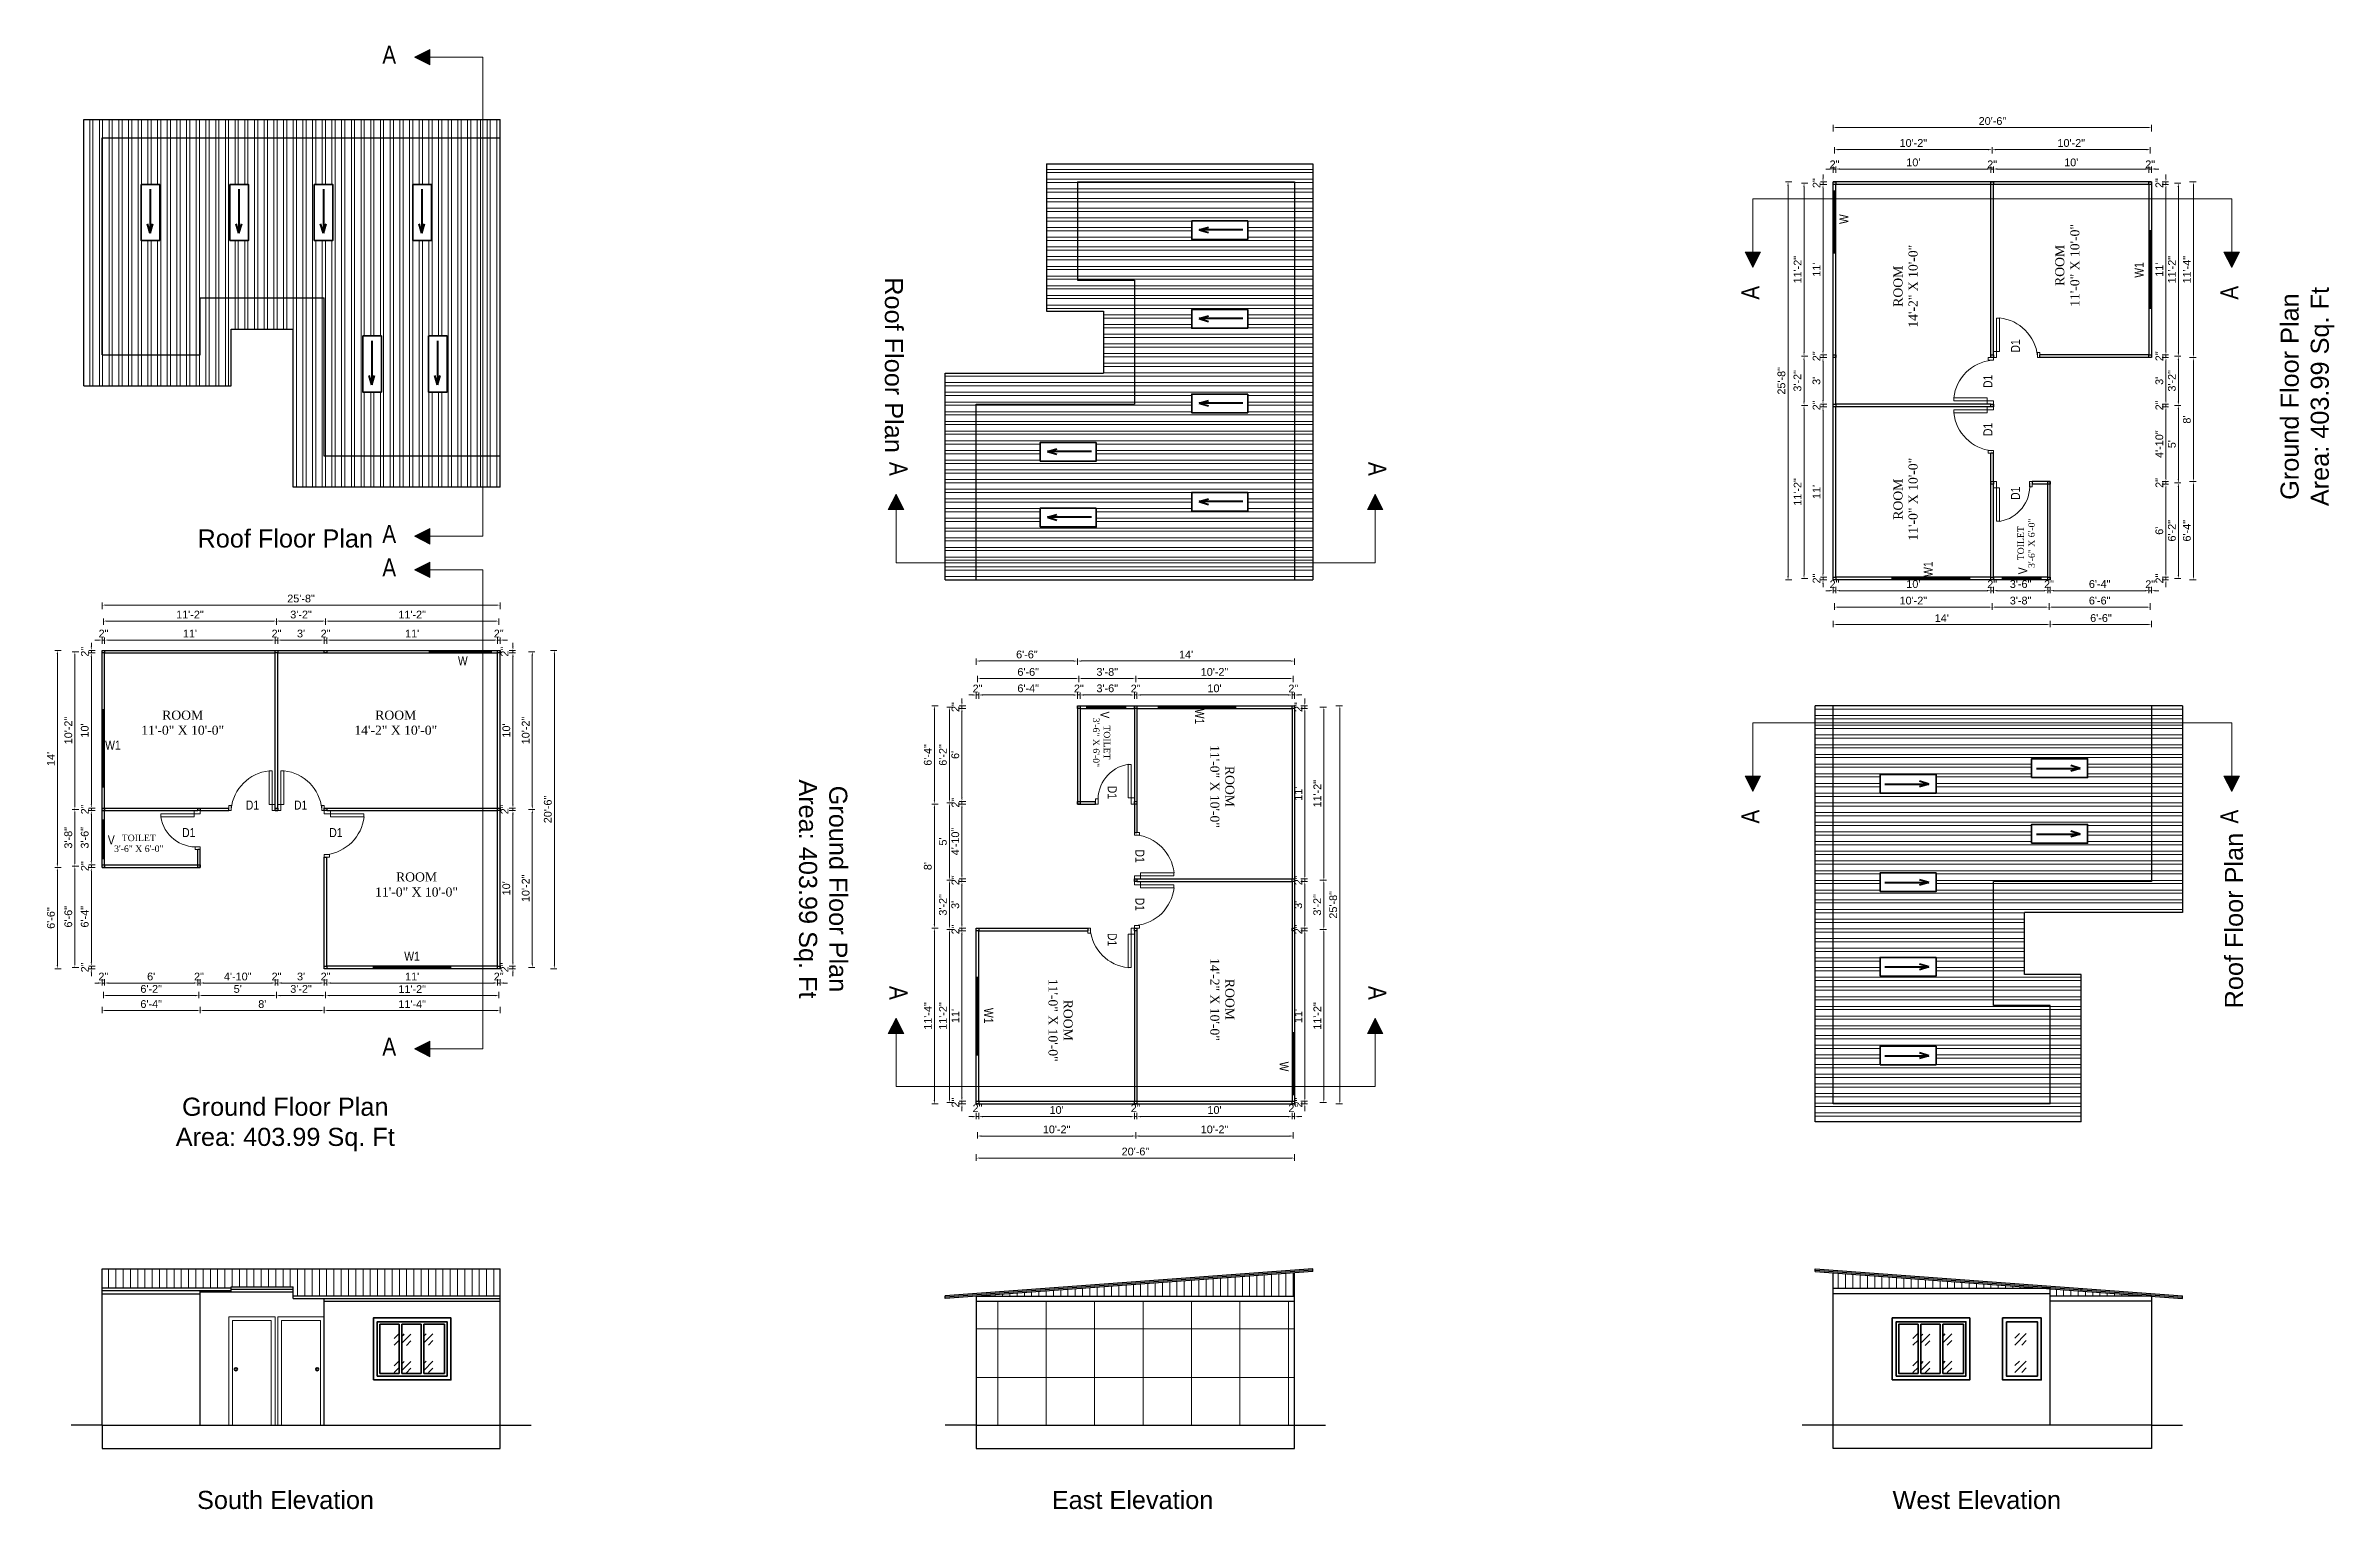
# Model space of a CAD drawing. Header units: inches. Extents: x 367408 to 389323, y -53247 to -41521.
# Drawn here: x 377338 to 379109, y -52152 to -51020 of the extents above; entities that cross this region are included whole.
import ezdxf

# ---------------------------------------------------------------- set-up
doc = ezdxf.new("R2010")
doc.units = ezdxf.units.IN
doc.header["$LTSCALE"] = 2
doc.header["$MEASUREMENT"] = 0
doc.header["$PDMODE"] = 34
doc.layers.get('0').update_dxf_attribs({"linetype": 'CONTINUOUS'})
doc.layers.get('DEFPOINTS').update_dxf_attribs({"color": 141, "linetype": 'CONTINUOUS'})
for name, color, linetype, lineweight in [('1', 7, 'CONTINUOUS', 13), ('DIM_LINE', 173, 'CONTINUOUS', 20), ('dimension', 160, 'CONTINUOUS', 15), ('door', 20, 'CONTINUOUS', 35), ('OUTLINE', 1, 'CONTINUOUS', 25), ('steps', 253, 'CONTINUOUS', 20), ('WALL - A', 1, 'CONTINUOUS', 40)]:
    doc.layers.add(name, color=color, linetype=linetype, lineweight=lineweight)
doc.styles.add('Lettring Text', font='arial.ttf')
doc.styles.get("Standard").update_dxf_attribs({"font": 'ARIALN.TTF'})
doc.dimstyles.new('Copy of Standard', dxfattribs={"dimtxt": 6, "dimasz": 2.875, "dimexe": 2, "dimexo": 4, "dimgap": 2, "dimtad": 1, "dimdec": 0, "dimrnd": 1, "dimzin": 0, "dimdsep": 46, "dimlunit": 4, "dimtxsty": 'Lettring Text', "dimcen": 0.1, "dimclrd": 7, "dimclre": 7, "dimclrt": 7, "dimazin": 0, "dimtfac": 0.645, "dimtdec": 0, "dimtmove": 1, "dimatfit": 0, "dimfxl": 3, "dimfxlon": 1, "dimtfillclr": 256, "dimtolj": 1, "dimtzin": 0, "dimlwd": -1, "dimlwe": -1, "dimarcsym": 2})
pattern_1 = [(90, (1014.728, 396.711), (-7.5, 0), []), (90, (1017.228, 399.211), (-7.5, 0), [])]
pattern_2 = [(360, (429792.131, 325242.289), (1e-15, 7.5), []), (360, (429794.631, 325239.789), (1e-15, 7.5), [])]
pattern_3 = [(180, (327234.332, -428205.376), (-2e-15, -7.5), []), (180, (327231.832, -428202.876), (-2e-15, -7.5), [])]
pattern_4 = [(45, (15095.385, -21372), (21.21320344, 0), [12.5, -17.5]), (45, (15100.688, -21372), (21.21320344, 0), [5, -25]), (45, (15095.385, -21366.697), (21.21320344, 0), [5, -25])]
pattern_5 = [(45, (16270.934, -21372), (21.21320344, 0), [12.5, -17.5]), (45, (16276.238, -21372), (21.21320344, 0), [5, -25]), (45, (16270.934, -21366.697), (21.21320344, 0), [5, -25])]

msp = doc.modelspace()

# ---------------------------------------------------------------- texts
at = {"color": 7, "linetype": 'ByBlock', "lineweight": 5, "char_height": 14}
for s, insert, width, attachment_point in [('A', (377609.4, -51033.5), 26.58, 9), ('{\\fArial CE|b0|i0|c0|p34;Roof\\fArial CE|b0|i0|c238|p34; Floor Plan}', (377523.6, -51400.9), 235.547, 5), ('A', (377609.4, -51404.3), 26.58, 9), ('A', (377609.4, -51430.2), 26.58, 9), ('A', (377609.4, -51801), 26.58, 9), ('{\\fArial CE|b0|i0|c238|p34;Ground Floor Plan\\PArea: \\fArial CE|b0|i0|c0|p34;403.99\\fArial CE|b0|i0|c238|p34; Sq. Ft}', (377523.6, -51854.3), 235.547, 5), ('{\\fArial CE|b0|i0|c0|p34;South Elevation}', (377523.8, -52144.9), 235.547, 5), ('{\\fArial CE|b0|i0|c0|p34;East Elevation}', (378179.4, -52144.9), 235.547, 5), ('{\\fArial CE|b0|i0|c0|p34;West Elevation}', (378832.8, -52144.9), 235.547, 5)]:
    msp.add_mtext(s, dxfattribs=dict(at, insert=insert, width=width, attachment_point=attachment_point))
for s, insert, width, attachment_point, rotation in [('{\\fArial CE|b0|i0|c0|p34;Roof\\fArial CE|b0|i0|c238|p34; Floor Plan}', (377994.6, -51266.6), 235.547, 5, 270), ('A', (378664.6, -51205.3), 26.58, 9, 90), ('A', (379035.3, -51205.3), 26.58, 9, 90), ('{\\fArial CE|b0|i0|c238|p34;Ground Floor Plan\\PArea: \\fArial CE|b0|i0|c0|p34;403.99\\fArial CE|b0|i0|c238|p34; Sq. Ft}', (379088.7, -51291), 235.547, 5, 90), ('A', (377991.2, -51352.3), 26.58, 9, 270), ('A', (378361.9, -51352.3), 26.58, 9, 270), ('{\\fArial CE|b0|i0|c238|p34;Ground Floor Plan\\PArea: \\fArial CE|b0|i0|c0|p34;403.99\\fArial CE|b0|i0|c238|p34; Sq. Ft}', (377937.8, -51672), 235.547, 5, 270), ('A', (378664.6, -51610.7), 26.58, 9, 90), ('A', (379035.3, -51610.7), 26.58, 9, 90), ('{\\fArial CE|b0|i0|c0|p34;Roof\\fArial CE|b0|i0|c238|p34; Floor Plan}', (379031.9, -51696.5), 235.547, 5, 90), ('A', (377991.2, -51757.8), 26.58, 9, 270), ('A', (378361.9, -51757.8), 26.58, 9, 270)]:
    msp.add_mtext(s, dxfattribs=dict(at, insert=insert, width=width, attachment_point=attachment_point, rotation=rotation))
at = {"layer": 'steps', "color": 7, "ltscale": 0.3, "char_height": 7, "attachment_point": 8}
for s, insert, rotation in [('W', (378733.3, -51153.7), 90), ('W1', (378961.9, -51193), 90), ('{\\W1;D1}', (378866.2, -51251.8), 90), ('{\\W1;D1}', (378844.9, -51279.2), 90), ('{\\W1;D1}', (378844.9, -51316.4), 90), ('{\\W1;D1}', (378866.2, -51365.8), 90), ('W1', (378798.7, -51424.5), 90), ('V', (378872, -51425.8), 90), ('V', (378154.5, -51537.3), 270), ('W1', (378227.8, -51538.6), 270), ('{\\W1;D1}', (378160.2, -51597.3), 270), ('{\\W1;D1}', (378181.6, -51646.6), 270), ('{\\W1;D1}', (378181.6, -51683.9), 270), ('{\\W1;D1}', (378160.2, -51711.2), 270), ('W1', (378064.5, -51770.1), 270), ('W', (378293.2, -51809.4), 270)]:
    msp.add_mtext_dynamic_manual_height_columns(s, width=18.621, gutter_width=40, heights=[0], dxfattribs=dict(at, insert=insert, rotation=rotation))
at = {"layer": 'steps', "color": 7, "ltscale": 0.3, "attachment_point": 2}
for s, insert, char_height, width, rotation in [('{\\fTimes New Roman|b0|i0|c0|p18;ROOM \\P11\'-0" X 10\'-0"}', (378893.5, -51189.5), 7, 67.505, 90), ('{\\fTimes New Roman|b0|i0|c0|p18;ROOM \\P14\'-2" X 10\'-0"}', (378768.3, -51205.6), 7, 76.041, 90), ('{\\fTimes New Roman|b0|i0|c0|p18;ROOM \\P11\'-0" X 10\'-0"}', (378768.3, -51370.4), 7, 72.26, 90), ('{\\fTimes New Roman|b0|i0|c0|p18;TOILET\\P3\'-6" X 6\'-0"}', (378864.3, -51404.5), 5, 55.268, 90), ('{\\fTimes New Roman|b0|i0|c0|p18;TOILET\\P3\'-6" X 6\'-0"}', (378162.1, -51558.6), 5, 55.268, 270), ('{\\fTimes New Roman|b0|i0|c0|p18;ROOM \\P11\'-0" X 10\'-0"}', (378258.2, -51592.7), 7, 72.26, 270), ('{\\fTimes New Roman|b0|i0|c0|p18;ROOM \\P14\'-2" X 10\'-0"}', (378258.2, -51757.5), 7, 76.041, 270), ('{\\fTimes New Roman|b0|i0|c0|p18;ROOM \\P11\'-0" X 10\'-0"}', (378133, -51773.6), 7, 67.505, 270)]:
    msp.add_mtext(s, dxfattribs=dict(at, insert=insert, char_height=char_height, width=width, rotation=rotation))
at = {"layer": 'steps', "color": 7, "ltscale": 0.3, "char_height": 7, "attachment_point": 8}
for s, insert in [('W', (377661, -51498.9)), ('W1', (377390.2, -51564.3)), ('{\\W1;D1}', (377498.2, -51610.6)), ('{\\W1;D1}', (377535.5, -51610.6)), ('V', (377388.9, -51637.6)), ('{\\W1;D1}', (377448.9, -51631.9)), ('{\\W1;D1}', (377562.8, -51631.9)), ('W1', (377621.7, -51727.6))]:
    msp.add_mtext_dynamic_manual_height_columns(s, width=18.621, gutter_width=40, heights=[0], dxfattribs=dict(at, insert=insert))
at = {"layer": 'steps', "color": 7, "ltscale": 0.3, "attachment_point": 2}
for s, insert, char_height, width in [('{\\fTimes New Roman|b0|i0|c0|p18;ROOM \\P11\'-0" X 10\'-0"}', (377444.2, -51534), 7, 72.26), ('{\\fTimes New Roman|b0|i0|c0|p18;ROOM \\P14\'-2" X 10\'-0"}', (377609.1, -51534), 7, 76.041), ('{\\fTimes New Roman|b0|i0|c0|p18;TOILET\\P3\'-6" X 6\'-0"}', (377410.2, -51630), 5, 55.268), ('{\\fTimes New Roman|b0|i0|c0|p18;ROOM \\P11\'-0" X 10\'-0"}', (377625.2, -51659.2), 7, 67.505)]:
    msp.add_mtext(s, dxfattribs=dict(at, insert=insert, char_height=char_height, width=width))

# ---------------------------------------------------------------- blocks, each defined once
blk = doc.blocks.new('*D1065')
at = {"layer": 'DEFPOINTS', "color": 0, "ltscale": 0.5, "transparency": 16777216}
for p in [(377381.8, -51487.4), (377383.8, -51479.4), (377383.8, -51487.4)]:
    blk.add_point(p, dxfattribs=at)
at = {"layer": 'steps', "color": 7, "ltscale": 0.5, "transparency": 16777216}
for p, q in [((377379, -51479.4), (377376.1, -51479.4)), ((377381.8, -51482.4), (377381.8, -51477.4)), ((377381.8, -51479.4), (377383.8, -51479.4)), ((377383.8, -51482.4), (377383.8, -51477.4)), ((377386.7, -51479.4), (377389.6, -51479.4))]:
    blk.add_line(p, q, dxfattribs=at)
for points in [[(377379, -51479), (377379, -51479.9), (377381.8, -51479.4)], [(377386.7, -51479), (377386.7, -51479.9), (377383.8, -51479.4)]]:
    blk.add_solid(points, dxfattribs=at)
at = {"layer": 'steps', "color": 7, "ltscale": 0.5, "transparency": 16777216, "insert": (377382.9, -51474.4), "char_height": 6, "attachment_point": 5, "style": 'Lettring Text'}
blk.add_mtext('\\A1;2"', dxfattribs=at)
blk = doc.blocks.new('*D1070')
at = {"layer": 'DEFPOINTS', "color": 0, "ltscale": 0.5, "transparency": 16777216}
for p in [(377383.8, -51487.4), (377515.8, -51479.4), (377515.8, -51487.4)]:
    blk.add_point(p, dxfattribs=at)
at = {"layer": 'steps', "color": 7, "ltscale": 0.5, "transparency": 16777216}
for p, q in [((377383.8, -51482.4), (377383.8, -51477.4)), ((377386.7, -51479.4), (377513, -51479.4)), ((377515.8, -51482.4), (377515.8, -51477.4))]:
    blk.add_line(p, q, dxfattribs=at)
for points in [[(377386.7, -51479), (377386.7, -51479.9), (377383.8, -51479.4)], [(377513, -51479), (377513, -51479.9), (377515.8, -51479.4)]]:
    blk.add_solid(points, dxfattribs=at)
at = {"layer": 'steps', "color": 7, "ltscale": 0.5, "transparency": 16777216, "insert": (377449.8, -51474.4), "char_height": 6, "attachment_point": 5, "style": 'Lettring Text'}
blk.add_mtext("\\A1;11'", dxfattribs=at)
blk = doc.blocks.new('*D1071')
at = {"layer": 'DEFPOINTS', "color": 0, "ltscale": 0.5, "transparency": 16777216}
for p in [(377515.8, -51487.4), (377517.8, -51479.4), (377517.8, -51487.4)]:
    blk.add_point(p, dxfattribs=at)
at = {"layer": 'steps', "color": 7, "ltscale": 0.5, "transparency": 16777216}
for p, q in [((377513, -51479.4), (377510.1, -51479.4)), ((377515.8, -51482.4), (377515.8, -51477.4)), ((377515.8, -51479.4), (377517.8, -51479.4)), ((377517.8, -51482.4), (377517.8, -51477.4)), ((377520.7, -51479.4), (377523.6, -51479.4))]:
    blk.add_line(p, q, dxfattribs=at)
for points in [[(377513, -51479), (377513, -51479.9), (377515.8, -51479.4)], [(377520.7, -51479), (377520.7, -51479.9), (377517.8, -51479.4)]]:
    blk.add_solid(points, dxfattribs=at)
at = {"layer": 'steps', "color": 7, "ltscale": 0.5, "transparency": 16777216, "insert": (377516.8, -51474.4), "char_height": 6, "attachment_point": 5, "style": 'Lettring Text'}
blk.add_mtext('\\A1;2"', dxfattribs=at)
blk = doc.blocks.new('*D1072')
at = {"layer": 'DEFPOINTS', "color": 0, "ltscale": 0.5, "transparency": 16777216}
for p in [(377517.8, -51487.4), (377553.8, -51479.4), (377553.8, -51487.4)]:
    blk.add_point(p, dxfattribs=at)
at = {"layer": 'steps', "color": 7, "ltscale": 0.5, "transparency": 16777216}
for p, q in [((377517.8, -51482.4), (377517.8, -51477.4)), ((377520.7, -51479.4), (377551, -51479.4)), ((377553.8, -51482.4), (377553.8, -51477.4))]:
    blk.add_line(p, q, dxfattribs=at)
for points in [[(377520.7, -51479), (377520.7, -51479.9), (377517.8, -51479.4)], [(377551, -51479), (377551, -51479.9), (377553.8, -51479.4)]]:
    blk.add_solid(points, dxfattribs=at)
at = {"layer": 'steps', "color": 7, "ltscale": 0.5, "transparency": 16777216, "insert": (377535.8, -51474.4), "char_height": 6, "attachment_point": 5, "style": 'Lettring Text'}
blk.add_mtext("\\A1;3'", dxfattribs=at)
blk = doc.blocks.new('*D1073')
at = {"layer": 'DEFPOINTS', "color": 0, "ltscale": 0.5, "transparency": 16777216}
for p in [(377553.8, -51487.4), (377555.8, -51479.4), (377555.8, -51487.4)]:
    blk.add_point(p, dxfattribs=at)
at = {"layer": 'steps', "color": 7, "ltscale": 0.5, "transparency": 16777216}
for p, q in [((377551, -51479.4), (377548.1, -51479.4)), ((377553.8, -51482.4), (377553.8, -51477.4)), ((377553.8, -51479.4), (377555.8, -51479.4)), ((377555.8, -51482.4), (377555.8, -51477.4)), ((377558.7, -51479.4), (377561.6, -51479.4))]:
    blk.add_line(p, q, dxfattribs=at)
for points in [[(377551, -51479), (377551, -51479.9), (377553.8, -51479.4)], [(377558.7, -51479), (377558.7, -51479.9), (377555.8, -51479.4)]]:
    blk.add_solid(points, dxfattribs=at)
at = {"layer": 'steps', "color": 7, "ltscale": 0.5, "transparency": 16777216, "insert": (377554.8, -51474.4), "char_height": 6, "attachment_point": 5, "style": 'Lettring Text'}
blk.add_mtext('\\A1;2"', dxfattribs=at)
blk = doc.blocks.new('*D1074')
at = {"layer": 'DEFPOINTS', "color": 0, "ltscale": 0.5, "transparency": 16777216}
for p in [(377555.8, -51487.4), (377687.8, -51479.4), (377687.8, -51487.4)]:
    blk.add_point(p, dxfattribs=at)
at = {"layer": 'steps', "color": 7, "ltscale": 0.5, "transparency": 16777216}
for p, q in [((377555.8, -51482.4), (377555.8, -51477.4)), ((377558.7, -51479.4), (377685, -51479.4)), ((377687.8, -51482.4), (377687.8, -51477.4))]:
    blk.add_line(p, q, dxfattribs=at)
for points in [[(377558.7, -51479), (377558.7, -51479.9), (377555.8, -51479.4)], [(377685, -51479), (377685, -51479.9), (377687.8, -51479.4)]]:
    blk.add_solid(points, dxfattribs=at)
at = {"layer": 'steps', "color": 7, "ltscale": 0.5, "transparency": 16777216, "insert": (377621.8, -51474.4), "char_height": 6, "attachment_point": 5, "style": 'Lettring Text'}
blk.add_mtext("\\A1;11'", dxfattribs=at)
blk = doc.blocks.new('*D1075')
at = {"layer": 'DEFPOINTS', "color": 0, "ltscale": 0.5, "transparency": 16777216}
for p in [(377687.8, -51487.4), (377689.8, -51479.4), (377689.8, -51487.4)]:
    blk.add_point(p, dxfattribs=at)
at = {"layer": 'steps', "color": 7, "ltscale": 0.5, "transparency": 16777216}
for p, q in [((377685, -51479.4), (377682.1, -51479.4)), ((377687.8, -51482.4), (377687.8, -51477.4)), ((377687.8, -51479.4), (377689.8, -51479.4)), ((377689.8, -51482.4), (377689.8, -51477.4)), ((377692.7, -51479.4), (377695.6, -51479.4))]:
    blk.add_line(p, q, dxfattribs=at)
for points in [[(377685, -51479), (377685, -51479.9), (377687.8, -51479.4)], [(377692.7, -51479), (377692.7, -51479.9), (377689.8, -51479.4)]]:
    blk.add_solid(points, dxfattribs=at)
at = {"layer": 'steps', "color": 7, "ltscale": 0.5, "transparency": 16777216, "insert": (377688.8, -51474.4), "char_height": 6, "attachment_point": 5, "style": 'Lettring Text'}
blk.add_mtext('\\A1;2"', dxfattribs=at)
blk = doc.blocks.new('*D1066')
at = {"layer": 'DEFPOINTS', "color": 0, "ltscale": 0.5, "transparency": 16777216}
for p in [(377516.8, -51464.7), (377382.8, -51488.4), (377516.8, -51488.4)]:
    blk.add_point(p, dxfattribs=at)
at = {"layer": 'steps', "color": 7, "ltscale": 0.5, "transparency": 16777216}
for p, q in [((377382.8, -51467.7), (377382.8, -51462.7)), ((377385.7, -51464.7), (377514, -51464.7)), ((377516.8, -51467.7), (377516.8, -51462.7))]:
    blk.add_line(p, q, dxfattribs=at)
for points in [[(377385.7, -51464.3), (377385.7, -51465.2), (377382.8, -51464.7)], [(377514, -51464.3), (377514, -51465.2), (377516.8, -51464.7)]]:
    blk.add_solid(points, dxfattribs=at)
at = {"layer": 'steps', "color": 7, "ltscale": 0.5, "transparency": 16777216, "insert": (377449.8, -51459.7), "char_height": 6, "attachment_point": 5, "style": 'Lettring Text'}
blk.add_mtext('\\A1;11\'-2"', dxfattribs=at)
blk = doc.blocks.new('*D1067')
at = {"layer": 'DEFPOINTS', "color": 0, "ltscale": 0.5, "transparency": 16777216}
for p in [(377554.8, -51464.7), (377516.8, -51488.4), (377554.8, -51488.4)]:
    blk.add_point(p, dxfattribs=at)
at = {"layer": 'steps', "color": 7, "ltscale": 0.5, "transparency": 16777216}
for p, q in [((377516.8, -51467.7), (377516.8, -51462.7)), ((377519.7, -51464.7), (377552, -51464.7)), ((377554.8, -51467.7), (377554.8, -51462.7))]:
    blk.add_line(p, q, dxfattribs=at)
for points in [[(377519.7, -51464.3), (377519.7, -51465.2), (377516.8, -51464.7)], [(377552, -51464.3), (377552, -51465.2), (377554.8, -51464.7)]]:
    blk.add_solid(points, dxfattribs=at)
at = {"layer": 'steps', "color": 7, "ltscale": 0.5, "transparency": 16777216, "insert": (377535.8, -51459.7), "char_height": 6, "attachment_point": 5, "style": 'Lettring Text'}
blk.add_mtext('\\A1;3\'-2"', dxfattribs=at)
blk = doc.blocks.new('*D1068')
at = {"layer": 'DEFPOINTS', "color": 0, "ltscale": 0.5, "transparency": 16777216}
for p in [(377688.8, -51464.7), (377554.8, -51488.4), (377688.8, -51488.4)]:
    blk.add_point(p, dxfattribs=at)
at = {"layer": 'steps', "color": 7, "ltscale": 0.5, "transparency": 16777216}
for p, q in [((377554.8, -51467.7), (377554.8, -51462.7)), ((377557.7, -51464.7), (377686, -51464.7)), ((377688.8, -51467.7), (377688.8, -51462.7))]:
    blk.add_line(p, q, dxfattribs=at)
for points in [[(377557.7, -51464.3), (377557.7, -51465.2), (377554.8, -51464.7)], [(377686, -51464.3), (377686, -51465.2), (377688.8, -51464.7)]]:
    blk.add_solid(points, dxfattribs=at)
at = {"layer": 'steps', "color": 7, "ltscale": 0.5, "transparency": 16777216, "insert": (377621.8, -51459.7), "char_height": 6, "attachment_point": 5, "style": 'Lettring Text'}
blk.add_mtext('\\A1;11\'-2"', dxfattribs=at)
blk = doc.blocks.new('*D1069')
at = {"layer": 'DEFPOINTS', "color": 0, "ltscale": 0.5, "transparency": 16777216}
for p in [(377689.8, -51452.4), (377381.8, -51487.4), (377689.8, -51487.4)]:
    blk.add_point(p, dxfattribs=at)
at = {"layer": 'steps', "color": 7, "ltscale": 0.5, "transparency": 16777216}
for p, q in [((377381.8, -51455.4), (377381.8, -51450.4)), ((377384.7, -51452.4), (377687, -51452.4)), ((377689.8, -51455.4), (377689.8, -51450.4))]:
    blk.add_line(p, q, dxfattribs=at)
for points in [[(377384.7, -51451.9), (377384.7, -51452.8), (377381.8, -51452.4)], [(377687, -51451.9), (377687, -51452.8), (377689.8, -51452.4)]]:
    blk.add_solid(points, dxfattribs=at)
at = {"layer": 'steps', "color": 7, "ltscale": 0.5, "transparency": 16777216, "insert": (377535.8, -51447.3), "char_height": 6, "attachment_point": 5, "style": 'Lettring Text'}
blk.add_mtext('\\A1;25\'-8"', dxfattribs=at)
blk = doc.blocks.new('*D1085')
at = {"layer": 'DEFPOINTS', "color": 0, "ltscale": 0.5, "transparency": 16777216}
for p in [(377687.8, -51733.7), (377689.8, -51733.7), (377687.8, -51744.8)]:
    blk.add_point(p, dxfattribs=at)
at = {"layer": 'steps', "color": 7, "ltscale": 0.5, "transparency": 16777216}
for p, q in [((377685, -51744.8), (377682.1, -51744.8)), ((377687.8, -51741.8), (377687.8, -51746.8)), ((377689.8, -51744.8), (377687.8, -51744.8)), ((377689.8, -51741.8), (377689.8, -51746.8)), ((377692.7, -51744.8), (377695.6, -51744.8))]:
    blk.add_line(p, q, dxfattribs=at)
for points in [[(377685, -51744.3), (377685, -51745.3), (377687.8, -51744.8)], [(377692.7, -51744.3), (377692.7, -51745.3), (377689.8, -51744.8)]]:
    blk.add_solid(points, dxfattribs=at)
at = {"layer": 'steps', "color": 7, "ltscale": 0.5, "transparency": 16777216, "insert": (377688.8, -51739.8), "char_height": 6, "attachment_point": 5, "style": 'Lettring Text'}
blk.add_mtext('\\A1;2"', dxfattribs=at)
blk = doc.blocks.new('*D1086')
at = {"layer": 'DEFPOINTS', "color": 0, "ltscale": 0.5, "transparency": 16777216}
for p in [(377555.8, -51733.7), (377687.8, -51733.7), (377555.8, -51744.8)]:
    blk.add_point(p, dxfattribs=at)
at = {"layer": 'steps', "color": 7, "ltscale": 0.5, "transparency": 16777216}
for p, q in [((377555.8, -51741.8), (377555.8, -51746.8)), ((377685, -51744.8), (377558.7, -51744.8)), ((377687.8, -51741.8), (377687.8, -51746.8))]:
    blk.add_line(p, q, dxfattribs=at)
for points in [[(377558.7, -51744.3), (377558.7, -51745.3), (377555.8, -51744.8)], [(377685, -51744.3), (377685, -51745.3), (377687.8, -51744.8)]]:
    blk.add_solid(points, dxfattribs=at)
at = {"layer": 'steps', "color": 7, "ltscale": 0.5, "transparency": 16777216, "insert": (377621.8, -51739.8), "char_height": 6, "attachment_point": 5, "style": 'Lettring Text'}
blk.add_mtext("\\A1;11'", dxfattribs=at)
blk = doc.blocks.new('*D1087')
at = {"layer": 'DEFPOINTS', "color": 0, "ltscale": 0.5, "transparency": 16777216}
for p in [(377553.8, -51733.7), (377555.8, -51733.7), (377553.8, -51744.8)]:
    blk.add_point(p, dxfattribs=at)
at = {"layer": 'steps', "color": 7, "ltscale": 0.5, "transparency": 16777216}
for p, q in [((377551, -51744.8), (377548.1, -51744.8)), ((377553.8, -51741.8), (377553.8, -51746.8)), ((377555.8, -51744.8), (377553.8, -51744.8)), ((377555.8, -51741.8), (377555.8, -51746.8)), ((377558.7, -51744.8), (377561.6, -51744.8))]:
    blk.add_line(p, q, dxfattribs=at)
for points in [[(377551, -51744.3), (377551, -51745.3), (377553.8, -51744.8)], [(377558.7, -51744.3), (377558.7, -51745.3), (377555.8, -51744.8)]]:
    blk.add_solid(points, dxfattribs=at)
at = {"layer": 'steps', "color": 7, "ltscale": 0.5, "transparency": 16777216, "insert": (377554.8, -51739.8), "char_height": 6, "attachment_point": 5, "style": 'Lettring Text'}
blk.add_mtext('\\A1;2"', dxfattribs=at)
blk = doc.blocks.new('*D1088')
at = {"layer": 'DEFPOINTS', "color": 0, "ltscale": 0.5, "transparency": 16777216}
for p in [(377517.8, -51611.4), (377553.8, -51733.7), (377517.8, -51744.8)]:
    blk.add_point(p, dxfattribs=at)
at = {"layer": 'steps', "color": 7, "ltscale": 0.5, "transparency": 16777216}
for p, q in [((377517.8, -51741.8), (377517.8, -51746.8)), ((377551, -51744.8), (377520.7, -51744.8)), ((377553.8, -51741.8), (377553.8, -51746.8))]:
    blk.add_line(p, q, dxfattribs=at)
for points in [[(377520.7, -51744.3), (377520.7, -51745.3), (377517.8, -51744.8)], [(377551, -51744.3), (377551, -51745.3), (377553.8, -51744.8)]]:
    blk.add_solid(points, dxfattribs=at)
at = {"layer": 'steps', "color": 7, "ltscale": 0.5, "transparency": 16777216, "insert": (377535.8, -51739.8), "char_height": 6, "attachment_point": 5, "style": 'Lettring Text'}
blk.add_mtext("\\A1;3'", dxfattribs=at)
blk = doc.blocks.new('*D1095')
at = {"layer": 'DEFPOINTS', "color": 0, "ltscale": 0.5, "transparency": 16777216}
for p in [(377515.8, -51611.4), (377517.8, -51611.4), (377515.8, -51744.8)]:
    blk.add_point(p, dxfattribs=at)
at = {"layer": 'steps', "color": 7, "ltscale": 0.5, "transparency": 16777216}
for p, q in [((377513, -51744.8), (377510.1, -51744.8)), ((377515.8, -51741.8), (377515.8, -51746.8)), ((377517.8, -51744.8), (377515.8, -51744.8)), ((377517.8, -51741.8), (377517.8, -51746.8)), ((377520.7, -51744.8), (377523.6, -51744.8))]:
    blk.add_line(p, q, dxfattribs=at)
for points in [[(377513, -51744.3), (377513, -51745.3), (377515.8, -51744.8)], [(377520.7, -51744.3), (377520.7, -51745.3), (377517.8, -51744.8)]]:
    blk.add_solid(points, dxfattribs=at)
at = {"layer": 'steps', "color": 7, "ltscale": 0.5, "transparency": 16777216, "insert": (377516.8, -51739.8), "char_height": 6, "attachment_point": 5, "style": 'Lettring Text'}
blk.add_mtext('\\A1;2"', dxfattribs=at)
blk = doc.blocks.new('*D1096')
at = {"layer": 'DEFPOINTS', "color": 0, "ltscale": 0.5, "transparency": 16777216}
for p in [(377515.8, -51611.4), (377457.8, -51655.4), (377457.8, -51744.8)]:
    blk.add_point(p, dxfattribs=at)
at = {"layer": 'steps', "color": 7, "ltscale": 0.5, "transparency": 16777216}
for p, q in [((377457.8, -51741.8), (377457.8, -51746.8)), ((377513, -51744.8), (377460.7, -51744.8)), ((377515.8, -51741.8), (377515.8, -51746.8))]:
    blk.add_line(p, q, dxfattribs=at)
for points in [[(377460.7, -51744.3), (377460.7, -51745.3), (377457.8, -51744.8)], [(377513, -51744.3), (377513, -51745.3), (377515.8, -51744.8)]]:
    blk.add_solid(points, dxfattribs=at)
at = {"layer": 'steps', "color": 7, "ltscale": 0.5, "transparency": 16777216, "insert": (377486.8, -51739.8), "char_height": 6, "attachment_point": 5, "style": 'Lettring Text'}
blk.add_mtext('\\A1;4\'-10"', dxfattribs=at)
blk = doc.blocks.new('*D1097')
at = {"layer": 'DEFPOINTS', "color": 0, "ltscale": 0.5, "transparency": 16777216}
for p in [(377455.8, -51655.4), (377457.8, -51655.4), (377455.8, -51744.8)]:
    blk.add_point(p, dxfattribs=at)
at = {"layer": 'steps', "color": 7, "ltscale": 0.5, "transparency": 16777216}
for p, q in [((377453, -51744.8), (377450.1, -51744.8)), ((377455.8, -51741.8), (377455.8, -51746.8)), ((377457.8, -51744.8), (377455.8, -51744.8)), ((377457.8, -51741.8), (377457.8, -51746.8)), ((377460.7, -51744.8), (377463.6, -51744.8))]:
    blk.add_line(p, q, dxfattribs=at)
for points in [[(377453, -51744.3), (377453, -51745.3), (377455.8, -51744.8)], [(377460.7, -51744.3), (377460.7, -51745.3), (377457.8, -51744.8)]]:
    blk.add_solid(points, dxfattribs=at)
at = {"layer": 'steps', "color": 7, "ltscale": 0.5, "transparency": 16777216, "insert": (377456.8, -51739.8), "char_height": 6, "attachment_point": 5, "style": 'Lettring Text'}
blk.add_mtext('\\A1;2"', dxfattribs=at)
blk = doc.blocks.new('*D1098')
at = {"layer": 'DEFPOINTS', "color": 0, "ltscale": 0.5, "transparency": 16777216}
for p in [(377383.8, -51655.4), (377455.8, -51655.4), (377383.8, -51744.8)]:
    blk.add_point(p, dxfattribs=at)
at = {"layer": 'steps', "color": 7, "ltscale": 0.5, "transparency": 16777216}
for p, q in [((377383.8, -51741.8), (377383.8, -51746.8)), ((377453, -51744.8), (377386.7, -51744.8)), ((377455.8, -51741.8), (377455.8, -51746.8))]:
    blk.add_line(p, q, dxfattribs=at)
for points in [[(377386.7, -51744.3), (377386.7, -51745.3), (377383.8, -51744.8)], [(377453, -51744.3), (377453, -51745.3), (377455.8, -51744.8)]]:
    blk.add_solid(points, dxfattribs=at)
at = {"layer": 'steps', "color": 7, "ltscale": 0.5, "transparency": 16777216, "insert": (377419.8, -51739.8), "char_height": 6, "attachment_point": 5, "style": 'Lettring Text'}
blk.add_mtext("\\A1;6'", dxfattribs=at)
blk = doc.blocks.new('*D1099')
at = {"layer": 'DEFPOINTS', "color": 0, "ltscale": 0.5, "transparency": 16777216}
for p in [(377381.8, -51655.4), (377383.8, -51655.4), (377381.8, -51744.8)]:
    blk.add_point(p, dxfattribs=at)
at = {"layer": 'steps', "color": 7, "ltscale": 0.5, "transparency": 16777216}
for p, q in [((377379, -51744.8), (377376.1, -51744.8)), ((377381.8, -51741.8), (377381.8, -51746.8)), ((377383.8, -51744.8), (377381.8, -51744.8)), ((377383.8, -51741.8), (377383.8, -51746.8)), ((377386.7, -51744.8), (377389.6, -51744.8))]:
    blk.add_line(p, q, dxfattribs=at)
for points in [[(377379, -51744.3), (377379, -51745.3), (377381.8, -51744.8)], [(377386.7, -51744.3), (377386.7, -51745.3), (377383.8, -51744.8)]]:
    blk.add_solid(points, dxfattribs=at)
at = {"layer": 'steps', "color": 7, "ltscale": 0.5, "transparency": 16777216, "insert": (377382.8, -51739.8), "char_height": 6, "attachment_point": 5, "style": 'Lettring Text'}
blk.add_mtext('\\A1;2"', dxfattribs=at)
blk = doc.blocks.new('*D1078')
at = {"layer": 'DEFPOINTS', "color": 0, "ltscale": 0.5, "transparency": 16777216}
for p in [(377382.8, -51654.4), (377456.8, -51654.4), (377456.8, -51754.5)]:
    blk.add_point(p, dxfattribs=at)
at = {"layer": 'steps', "color": 7, "ltscale": 0.5, "transparency": 16777216}
for p, q in [((377382.8, -51751.5), (377382.8, -51756.5)), ((377385.7, -51754.5), (377454, -51754.5)), ((377456.8, -51751.5), (377456.8, -51756.5))]:
    blk.add_line(p, q, dxfattribs=at)
for points in [[(377385.7, -51754), (377385.7, -51755), (377382.8, -51754.5)], [(377454, -51754), (377454, -51755), (377456.8, -51754.5)]]:
    blk.add_solid(points, dxfattribs=at)
at = {"layer": 'steps', "color": 7, "ltscale": 0.5, "transparency": 16777216, "insert": (377419.8, -51749.4), "char_height": 6, "attachment_point": 5, "style": 'Lettring Text'}
blk.add_mtext('\\A1;6\'-2"', dxfattribs=at)
blk = doc.blocks.new('*D1079')
at = {"layer": 'DEFPOINTS', "color": 0, "ltscale": 0.5, "transparency": 16777216}
for p in [(377516.8, -51610.4), (377456.8, -51654.4), (377516.8, -51754.5)]:
    blk.add_point(p, dxfattribs=at)
at = {"layer": 'steps', "color": 7, "ltscale": 0.5, "transparency": 16777216}
for p, q in [((377456.8, -51751.5), (377456.8, -51756.5)), ((377459.7, -51754.5), (377514, -51754.5)), ((377516.8, -51751.5), (377516.8, -51756.5))]:
    blk.add_line(p, q, dxfattribs=at)
for points in [[(377459.7, -51754), (377459.7, -51755), (377456.8, -51754.5)], [(377514, -51754), (377514, -51755), (377516.8, -51754.5)]]:
    blk.add_solid(points, dxfattribs=at)
at = {"layer": 'steps', "color": 7, "ltscale": 0.5, "transparency": 16777216, "insert": (377486.8, -51749.4), "char_height": 6, "attachment_point": 5, "style": 'Lettring Text'}
blk.add_mtext("\\A1;5'", dxfattribs=at)
blk = doc.blocks.new('*D1080')
at = {"layer": 'DEFPOINTS', "color": 0, "ltscale": 0.5, "transparency": 16777216}
for p in [(377516.8, -51610.4), (377554.8, -51610.4), (377554.8, -51754.5)]:
    blk.add_point(p, dxfattribs=at)
at = {"layer": 'steps', "color": 7, "ltscale": 0.5, "transparency": 16777216}
for p, q in [((377516.8, -51751.5), (377516.8, -51756.5)), ((377519.7, -51754.5), (377552, -51754.5)), ((377554.8, -51751.5), (377554.8, -51756.5))]:
    blk.add_line(p, q, dxfattribs=at)
for points in [[(377519.7, -51754), (377519.7, -51755), (377516.8, -51754.5)], [(377552, -51754), (377552, -51755), (377554.8, -51754.5)]]:
    blk.add_solid(points, dxfattribs=at)
at = {"layer": 'steps', "color": 7, "ltscale": 0.5, "transparency": 16777216, "insert": (377535.8, -51749.4), "char_height": 6, "attachment_point": 5, "style": 'Lettring Text'}
blk.add_mtext('\\A1;3\'-2"', dxfattribs=at)
blk = doc.blocks.new('*D1081')
at = {"layer": 'DEFPOINTS', "color": 0, "ltscale": 0.5, "transparency": 16777216}
for p in [(377554.8, -51610.4), (377688.8, -51732.7), (377688.8, -51754.5)]:
    blk.add_point(p, dxfattribs=at)
at = {"layer": 'steps', "color": 7, "ltscale": 0.5, "transparency": 16777216}
for p, q in [((377554.8, -51751.5), (377554.8, -51756.5)), ((377557.7, -51754.5), (377686, -51754.5)), ((377688.8, -51751.5), (377688.8, -51756.5))]:
    blk.add_line(p, q, dxfattribs=at)
for points in [[(377557.7, -51754), (377557.7, -51755), (377554.8, -51754.5)], [(377686, -51754), (377686, -51755), (377688.8, -51754.5)]]:
    blk.add_solid(points, dxfattribs=at)
at = {"layer": 'steps', "color": 7, "ltscale": 0.5, "transparency": 16777216, "insert": (377621.8, -51749.5), "char_height": 6, "attachment_point": 5, "style": 'Lettring Text'}
blk.add_mtext('\\A1;11\'-2"', dxfattribs=at)
blk = doc.blocks.new('*D1082')
at = {"layer": 'DEFPOINTS', "color": 0, "ltscale": 0.5, "transparency": 16777216}
for p in [(377553.8, -51733.7), (377689.8, -51733.7), (377553.8, -51766.1)]:
    blk.add_point(p, dxfattribs=at)
at = {"layer": 'steps', "color": 7, "ltscale": 0.5, "transparency": 16777216}
for p, q in [((377553.8, -51763.1), (377553.8, -51768.1)), ((377687, -51766.1), (377556.7, -51766.1)), ((377689.8, -51763.1), (377689.8, -51768.1))]:
    blk.add_line(p, q, dxfattribs=at)
for points in [[(377556.7, -51765.6), (377556.7, -51766.6), (377553.8, -51766.1)], [(377687, -51765.6), (377687, -51766.6), (377689.8, -51766.1)]]:
    blk.add_solid(points, dxfattribs=at)
at = {"layer": 'steps', "color": 7, "ltscale": 0.5, "transparency": 16777216, "insert": (377621.8, -51761.1), "char_height": 6, "attachment_point": 5, "style": 'Lettring Text'}
blk.add_mtext('\\A1;11\'-4"', dxfattribs=at)
blk = doc.blocks.new('*D1083')
at = {"layer": 'DEFPOINTS', "color": 0, "ltscale": 0.5, "transparency": 16777216}
for p in [(377457.8, -51655.4), (377553.8, -51733.7), (377457.8, -51766.1)]:
    blk.add_point(p, dxfattribs=at)
at = {"layer": 'steps', "color": 7, "ltscale": 0.5, "transparency": 16777216}
for p, q in [((377457.8, -51763.1), (377457.8, -51768.1)), ((377551, -51766.1), (377460.7, -51766.1)), ((377553.8, -51763.1), (377553.8, -51768.1))]:
    blk.add_line(p, q, dxfattribs=at)
for points in [[(377460.7, -51765.6), (377460.7, -51766.6), (377457.8, -51766.1)], [(377551, -51765.6), (377551, -51766.6), (377553.8, -51766.1)]]:
    blk.add_solid(points, dxfattribs=at)
at = {"layer": 'steps', "color": 7, "ltscale": 0.5, "transparency": 16777216, "insert": (377505.8, -51761.1), "char_height": 6, "attachment_point": 5, "style": 'Lettring Text'}
blk.add_mtext("\\A1;8'", dxfattribs=at)
blk = doc.blocks.new('*D1084')
at = {"layer": 'DEFPOINTS', "color": 0, "ltscale": 0.5, "transparency": 16777216}
for p in [(377381.8, -51655.4), (377457.8, -51655.4), (377381.8, -51766.1)]:
    blk.add_point(p, dxfattribs=at)
at = {"layer": 'steps', "color": 7, "ltscale": 0.5, "transparency": 16777216}
for p, q in [((377381.8, -51763.1), (377381.8, -51768.1)), ((377455, -51766.1), (377384.7, -51766.1)), ((377457.8, -51763.1), (377457.8, -51768.1))]:
    blk.add_line(p, q, dxfattribs=at)
for points in [[(377384.7, -51765.6), (377384.7, -51766.6), (377381.8, -51766.1)], [(377455, -51765.6), (377455, -51766.6), (377457.8, -51766.1)]]:
    blk.add_solid(points, dxfattribs=at)
at = {"layer": 'steps', "color": 7, "ltscale": 0.5, "transparency": 16777216, "insert": (377419.8, -51761.1), "char_height": 6, "attachment_point": 5, "style": 'Lettring Text'}
blk.add_mtext('\\A1;6\'-4"', dxfattribs=at)
blk = doc.blocks.new('*D1089')
at = {"layer": 'DEFPOINTS', "color": 0, "ltscale": 0.5, "transparency": 16777216}
for p in [(377373.5, -51489.4), (377381.8, -51487.4), (377381.8, -51489.4)]:
    blk.add_point(p, dxfattribs=at)
at = {"layer": 'steps', "color": 7, "ltscale": 0.5, "transparency": 16777216}
for p, q in [((377376.5, -51487.4), (377371.5, -51487.4)), ((377376.5, -51489.4), (377371.5, -51489.4)), ((377373.5, -51484.5), (377373.5, -51481.6)), ((377373.5, -51487.4), (377373.5, -51489.4)), ((377373.5, -51492.2), (377373.5, -51495.1))]:
    blk.add_line(p, q, dxfattribs=at)
for points in [[(377373, -51484.5), (377373.9, -51484.5), (377373.5, -51487.4)], [(377373, -51492.2), (377373.9, -51492.2), (377373.5, -51489.4)]]:
    blk.add_solid(points, dxfattribs=at)
at = {"layer": 'steps', "color": 7, "ltscale": 0.5, "transparency": 16777216, "insert": (377368.5, -51488.4), "char_height": 6, "attachment_point": 5, "rotation": 90, "style": 'Lettring Text'}
blk.add_mtext('\\A1;2"', dxfattribs=at)
blk = doc.blocks.new('*D1090')
at = {"layer": 'DEFPOINTS', "color": 0, "ltscale": 0.5, "transparency": 16777216}
for p in [(377381.8, -51489.4), (377373.5, -51609.4), (377381.8, -51609.4)]:
    blk.add_point(p, dxfattribs=at)
at = {"layer": 'steps', "color": 7, "ltscale": 0.5, "transparency": 16777216}
for p, q in [((377376.5, -51489.4), (377371.5, -51489.4)), ((377373.5, -51492.2), (377373.5, -51606.5)), ((377376.5, -51609.4), (377371.5, -51609.4))]:
    blk.add_line(p, q, dxfattribs=at)
for points in [[(377373, -51492.2), (377373.9, -51492.2), (377373.5, -51489.4)], [(377373, -51606.5), (377373.9, -51606.5), (377373.5, -51609.4)]]:
    blk.add_solid(points, dxfattribs=at)
at = {"layer": 'steps', "color": 7, "ltscale": 0.5, "transparency": 16777216, "insert": (377368.4, -51549.4), "char_height": 6, "attachment_point": 5, "rotation": 90, "style": 'Lettring Text'}
blk.add_mtext("\\A1;10'", dxfattribs=at)
blk = doc.blocks.new('*D1091')
at = {"layer": 'DEFPOINTS', "color": 0, "ltscale": 0.5, "transparency": 16777216}
for p in [(377373.5, -51611.4), (377381.8, -51609.4), (377381.8, -51611.4)]:
    blk.add_point(p, dxfattribs=at)
at = {"layer": 'steps', "color": 7, "ltscale": 0.5, "transparency": 16777216}
for p, q in [((377376.5, -51609.4), (377371.5, -51609.4)), ((377376.5, -51611.4), (377371.5, -51611.4)), ((377373.5, -51606.5), (377373.5, -51603.6)), ((377373.5, -51609.4), (377373.5, -51611.4)), ((377373.5, -51614.2), (377373.5, -51617.1))]:
    blk.add_line(p, q, dxfattribs=at)
for points in [[(377373, -51606.5), (377373.9, -51606.5), (377373.5, -51609.4)], [(377373, -51614.2), (377373.9, -51614.2), (377373.5, -51611.4)]]:
    blk.add_solid(points, dxfattribs=at)
at = {"layer": 'steps', "color": 7, "ltscale": 0.5, "transparency": 16777216, "insert": (377368.5, -51610.4), "char_height": 6, "attachment_point": 5, "rotation": 90, "style": 'Lettring Text'}
blk.add_mtext('\\A1;2"', dxfattribs=at)
blk = doc.blocks.new('*D1092')
at = {"layer": 'DEFPOINTS', "color": 0, "ltscale": 0.5, "transparency": 16777216}
for p in [(377381.8, -51611.4), (377373.5, -51653.4), (377381.8, -51653.4)]:
    blk.add_point(p, dxfattribs=at)
at = {"layer": 'steps', "color": 7, "ltscale": 0.5, "transparency": 16777216}
for p, q in [((377376.5, -51611.4), (377371.5, -51611.4)), ((377373.5, -51614.2), (377373.5, -51650.5)), ((377376.5, -51653.4), (377371.5, -51653.4))]:
    blk.add_line(p, q, dxfattribs=at)
for points in [[(377373, -51614.2), (377373.9, -51614.2), (377373.5, -51611.4)], [(377373, -51650.5), (377373.9, -51650.5), (377373.5, -51653.4)]]:
    blk.add_solid(points, dxfattribs=at)
at = {"layer": 'steps', "color": 7, "ltscale": 0.5, "transparency": 16777216, "insert": (377368.4, -51632.4), "char_height": 6, "attachment_point": 5, "rotation": 90, "style": 'Lettring Text'}
blk.add_mtext('\\A1;3\'-6"', dxfattribs=at)
blk = doc.blocks.new('*D1093')
at = {"layer": 'DEFPOINTS', "color": 0, "ltscale": 0.5, "transparency": 16777216}
for p in [(377373.5, -51655.4), (377381.8, -51653.4), (377381.8, -51655.4)]:
    blk.add_point(p, dxfattribs=at)
at = {"layer": 'steps', "color": 7, "ltscale": 0.5, "transparency": 16777216}
for p, q in [((377373.5, -51650.5), (377373.5, -51647.6)), ((377376.5, -51653.4), (377371.5, -51653.4)), ((377376.5, -51655.4), (377371.5, -51655.4)), ((377373.5, -51653.4), (377373.5, -51655.4)), ((377373.5, -51658.2), (377373.5, -51661.1))]:
    blk.add_line(p, q, dxfattribs=at)
for points in [[(377373, -51650.5), (377373.9, -51650.5), (377373.5, -51653.4)], [(377373, -51658.2), (377373.9, -51658.2), (377373.5, -51655.4)]]:
    blk.add_solid(points, dxfattribs=at)
at = {"layer": 'steps', "color": 7, "ltscale": 0.5, "transparency": 16777216, "insert": (377368.5, -51654.4), "char_height": 6, "attachment_point": 5, "rotation": 90, "style": 'Lettring Text'}
blk.add_mtext('\\A1;2"', dxfattribs=at)
blk = doc.blocks.new('*D1094')
at = {"layer": 'DEFPOINTS', "color": 0, "ltscale": 0.5, "transparency": 16777216}
for p in [(377381.8, -51655.4), (377373.5, -51731.7), (377553.8, -51731.7)]:
    blk.add_point(p, dxfattribs=at)
at = {"layer": 'steps', "color": 7, "ltscale": 0.5, "transparency": 16777216}
for p, q in [((377376.5, -51655.4), (377371.5, -51655.4)), ((377373.5, -51658.2), (377373.5, -51728.8)), ((377376.5, -51731.7), (377371.5, -51731.7))]:
    blk.add_line(p, q, dxfattribs=at)
for points in [[(377373, -51658.2), (377373.9, -51658.2), (377373.5, -51655.4)], [(377373, -51728.8), (377373.9, -51728.8), (377373.5, -51731.7)]]:
    blk.add_solid(points, dxfattribs=at)
at = {"layer": 'steps', "color": 7, "ltscale": 0.5, "transparency": 16777216, "insert": (377368.4, -51693.5), "char_height": 6, "attachment_point": 5, "rotation": 90, "style": 'Lettring Text'}
blk.add_mtext('\\A1;6\'-4"', dxfattribs=at)
blk = doc.blocks.new('*D1107')
at = {"layer": 'DEFPOINTS', "color": 0, "ltscale": 0.5, "transparency": 16777216}
for p in [(377373.5, -51733.7), (377553.8, -51731.7), (377553.8, -51733.7)]:
    blk.add_point(p, dxfattribs=at)
at = {"layer": 'steps', "color": 7, "ltscale": 0.5, "transparency": 16777216}
for p, q in [((377376.5, -51731.7), (377371.5, -51731.7)), ((377376.5, -51733.7), (377371.5, -51733.7)), ((377373.5, -51728.8), (377373.5, -51726)), ((377373.5, -51731.7), (377373.5, -51733.7)), ((377373.5, -51736.6), (377373.5, -51739.5))]:
    blk.add_line(p, q, dxfattribs=at)
for points in [[(377373, -51728.8), (377373.9, -51728.8), (377373.5, -51731.7)], [(377373, -51736.6), (377373.9, -51736.6), (377373.5, -51733.7)]]:
    blk.add_solid(points, dxfattribs=at)
at = {"layer": 'steps', "color": 7, "ltscale": 0.5, "transparency": 16777216, "insert": (377368.5, -51732.7), "char_height": 6, "attachment_point": 5, "rotation": 90, "style": 'Lettring Text'}
blk.add_mtext('\\A1;2"', dxfattribs=at)
blk = doc.blocks.new('*D1108')
at = {"layer": 'DEFPOINTS', "color": 0, "ltscale": 0.5, "transparency": 16777216}
for p in [(377382.8, -51488.4), (377360.7, -51610.4), (377382.8, -51610.4)]:
    blk.add_point(p, dxfattribs=at)
at = {"layer": 'steps', "color": 7, "ltscale": 0.5, "transparency": 16777216}
for p, q in [((377363.7, -51488.4), (377358.7, -51488.4)), ((377360.7, -51491.2), (377360.7, -51607.5)), ((377363.7, -51610.4), (377358.7, -51610.4))]:
    blk.add_line(p, q, dxfattribs=at)
for points in [[(377360.3, -51491.2), (377361.2, -51491.2), (377360.7, -51488.4)], [(377360.3, -51607.5), (377361.2, -51607.5), (377360.7, -51610.4)]]:
    blk.add_solid(points, dxfattribs=at)
at = {"layer": 'steps', "color": 7, "ltscale": 0.5, "transparency": 16777216, "insert": (377355.7, -51549.4), "char_height": 6, "attachment_point": 5, "rotation": 90, "style": 'Lettring Text'}
blk.add_mtext('\\A1;10\'-2"', dxfattribs=at)
blk = doc.blocks.new('*D1109')
at = {"layer": 'DEFPOINTS', "color": 0, "ltscale": 0.5, "transparency": 16777216}
for p in [(377382.8, -51610.4), (377360.7, -51654.4), (377382.8, -51654.4)]:
    blk.add_point(p, dxfattribs=at)
at = {"layer": 'steps', "color": 7, "ltscale": 0.5, "transparency": 16777216}
for p, q in [((377363.7, -51610.4), (377358.7, -51610.4)), ((377360.7, -51613.2), (377360.7, -51651.5)), ((377363.7, -51654.4), (377358.7, -51654.4))]:
    blk.add_line(p, q, dxfattribs=at)
for points in [[(377360.3, -51613.2), (377361.2, -51613.2), (377360.7, -51610.4)], [(377360.3, -51651.5), (377361.2, -51651.5), (377360.7, -51654.4)]]:
    blk.add_solid(points, dxfattribs=at)
at = {"layer": 'steps', "color": 7, "ltscale": 0.5, "transparency": 16777216, "insert": (377355.7, -51632.4), "char_height": 6, "attachment_point": 5, "rotation": 90, "style": 'Lettring Text'}
blk.add_mtext('\\A1;3\'-8"', dxfattribs=at)
blk = doc.blocks.new('*D1110')
at = {"layer": 'DEFPOINTS', "color": 0, "ltscale": 0.5, "transparency": 16777216}
for p in [(377382.8, -51654.4), (377360.7, -51732.7), (377554.8, -51732.7)]:
    blk.add_point(p, dxfattribs=at)
at = {"layer": 'steps', "color": 7, "ltscale": 0.5, "transparency": 16777216}
for p, q in [((377363.7, -51654.4), (377358.7, -51654.4)), ((377360.7, -51657.2), (377360.7, -51729.8)), ((377363.7, -51732.7), (377358.7, -51732.7))]:
    blk.add_line(p, q, dxfattribs=at)
for points in [[(377360.3, -51657.2), (377361.2, -51657.2), (377360.7, -51654.4)], [(377360.3, -51729.8), (377361.2, -51729.8), (377360.7, -51732.7)]]:
    blk.add_solid(points, dxfattribs=at)
at = {"layer": 'steps', "color": 7, "ltscale": 0.5, "transparency": 16777216, "insert": (377355.7, -51693.5), "char_height": 6, "attachment_point": 5, "rotation": 90, "style": 'Lettring Text'}
blk.add_mtext('\\A1;6\'-6"', dxfattribs=at)
blk = doc.blocks.new('*D1111')
at = {"layer": 'DEFPOINTS', "color": 0, "ltscale": 0.5, "transparency": 16777216}
for p in [(377381.8, -51487.4), (377347.2, -51655.4), (377381.8, -51655.4)]:
    blk.add_point(p, dxfattribs=at)
at = {"layer": 'steps', "color": 7, "ltscale": 0.5, "transparency": 16777216}
for p, q in [((377350.2, -51487.4), (377345.2, -51487.4)), ((377347.2, -51490.2), (377347.2, -51652.5)), ((377350.2, -51655.4), (377345.2, -51655.4))]:
    blk.add_line(p, q, dxfattribs=at)
for points in [[(377346.7, -51490.2), (377347.7, -51490.2), (377347.2, -51487.4)], [(377346.7, -51652.5), (377347.7, -51652.5), (377347.2, -51655.4)]]:
    blk.add_solid(points, dxfattribs=at)
at = {"layer": 'steps', "color": 7, "ltscale": 0.5, "transparency": 16777216, "insert": (377342.2, -51571.4), "char_height": 6, "attachment_point": 5, "rotation": 90, "style": 'Lettring Text'}
blk.add_mtext("\\A1;14'", dxfattribs=at)
blk = doc.blocks.new('*D1100')
at = {"layer": 'DEFPOINTS', "color": 0, "ltscale": 0.5, "transparency": 16777216}
for p in [(377381.8, -51655.4), (377347.2, -51733.7), (377553.8, -51733.7)]:
    blk.add_point(p, dxfattribs=at)
at = {"layer": 'steps', "color": 7, "ltscale": 0.5, "transparency": 16777216}
for p, q in [((377350.2, -51655.4), (377345.2, -51655.4)), ((377347.2, -51658.2), (377347.2, -51730.8)), ((377350.2, -51733.7), (377345.2, -51733.7))]:
    blk.add_line(p, q, dxfattribs=at)
for points in [[(377346.7, -51658.2), (377347.7, -51658.2), (377347.2, -51655.4)], [(377346.7, -51730.8), (377347.7, -51730.8), (377347.2, -51733.7)]]:
    blk.add_solid(points, dxfattribs=at)
at = {"layer": 'steps', "color": 7, "ltscale": 0.5, "transparency": 16777216, "insert": (377342.2, -51694.5), "char_height": 6, "attachment_point": 5, "rotation": 90, "style": 'Lettring Text'}
blk.add_mtext('\\A1;6\'-6"', dxfattribs=at)
blk = doc.blocks.new('*D1101')
at = {"layer": 'DEFPOINTS', "color": 0, "ltscale": 0.5, "transparency": 16777216}
for p in [(377689.8, -51487.4), (377689.8, -51489.4), (377699.8, -51489.4)]:
    blk.add_point(p, dxfattribs=at)
at = {"layer": 'steps', "color": 7, "ltscale": 0.5, "transparency": 16777216}
for p, q in [((377696.8, -51487.4), (377701.8, -51487.4)), ((377696.8, -51489.4), (377701.8, -51489.4)), ((377699.8, -51484.5), (377699.8, -51481.6)), ((377699.8, -51487.4), (377699.8, -51489.4)), ((377699.8, -51492.2), (377699.8, -51495.1))]:
    blk.add_line(p, q, dxfattribs=at)
for points in [[(377699.3, -51484.5), (377700.3, -51484.5), (377699.8, -51487.4)], [(377699.3, -51492.2), (377700.3, -51492.2), (377699.8, -51489.4)]]:
    blk.add_solid(points, dxfattribs=at)
at = {"layer": 'steps', "color": 7, "ltscale": 0.5, "transparency": 16777216, "insert": (377693.3, -51488.4), "char_height": 6, "attachment_point": 5, "rotation": 90, "style": 'Lettring Text'}
blk.add_mtext('\\A1;2"', dxfattribs=at)
blk = doc.blocks.new('*D1102')
at = {"layer": 'DEFPOINTS', "color": 0, "ltscale": 0.5, "transparency": 16777216}
for p in [(377689.8, -51489.4), (377689.8, -51609.4), (377699.8, -51609.4)]:
    blk.add_point(p, dxfattribs=at)
at = {"layer": 'steps', "color": 7, "ltscale": 0.5, "transparency": 16777216}
for p, q in [((377696.8, -51489.4), (377701.8, -51489.4)), ((377699.8, -51492.2), (377699.8, -51606.5)), ((377696.8, -51609.4), (377701.8, -51609.4))]:
    blk.add_line(p, q, dxfattribs=at)
for points in [[(377699.3, -51492.2), (377700.3, -51492.2), (377699.8, -51489.4)], [(377699.3, -51606.5), (377700.3, -51606.5), (377699.8, -51609.4)]]:
    blk.add_solid(points, dxfattribs=at)
at = {"layer": 'steps', "color": 7, "ltscale": 0.5, "transparency": 16777216, "insert": (377694.7, -51549.4), "char_height": 6, "attachment_point": 5, "rotation": 90, "style": 'Lettring Text'}
blk.add_mtext("\\A1;10'", dxfattribs=at)
blk = doc.blocks.new('*D1103')
at = {"layer": 'DEFPOINTS', "color": 0, "ltscale": 0.5, "transparency": 16777216}
for p in [(377689.8, -51609.4), (377689.8, -51611.4), (377699.8, -51611.4)]:
    blk.add_point(p, dxfattribs=at)
at = {"layer": 'steps', "color": 7, "ltscale": 0.5, "transparency": 16777216}
for p, q in [((377696.8, -51609.4), (377701.8, -51609.4)), ((377696.8, -51611.4), (377701.8, -51611.4)), ((377699.8, -51606.5), (377699.8, -51603.6)), ((377699.8, -51609.4), (377699.8, -51611.4)), ((377699.8, -51614.2), (377699.8, -51617.1))]:
    blk.add_line(p, q, dxfattribs=at)
for points in [[(377699.3, -51606.5), (377700.3, -51606.5), (377699.8, -51609.4)], [(377699.3, -51614.2), (377700.3, -51614.2), (377699.8, -51611.4)]]:
    blk.add_solid(points, dxfattribs=at)
at = {"layer": 'steps', "color": 7, "ltscale": 0.5, "transparency": 16777216, "insert": (377693.3, -51610.4), "char_height": 6, "attachment_point": 5, "rotation": 90, "style": 'Lettring Text'}
blk.add_mtext('\\A1;2"', dxfattribs=at)
blk = doc.blocks.new('*D1104')
at = {"layer": 'DEFPOINTS', "color": 0, "ltscale": 0.5, "transparency": 16777216}
for p in [(377689.8, -51611.4), (377689.8, -51731.7), (377699.8, -51731.7)]:
    blk.add_point(p, dxfattribs=at)
at = {"layer": 'steps', "color": 7, "ltscale": 0.5, "transparency": 16777216}
for p, q in [((377696.8, -51611.4), (377701.8, -51611.4)), ((377699.8, -51614.2), (377699.8, -51728.8)), ((377696.8, -51731.7), (377701.8, -51731.7))]:
    blk.add_line(p, q, dxfattribs=at)
for points in [[(377699.3, -51614.2), (377700.3, -51614.2), (377699.8, -51611.4)], [(377699.3, -51728.8), (377700.3, -51728.8), (377699.8, -51731.7)]]:
    blk.add_solid(points, dxfattribs=at)
at = {"layer": 'steps', "color": 7, "ltscale": 0.5, "transparency": 16777216, "insert": (377694.7, -51671.5), "char_height": 6, "attachment_point": 5, "rotation": 90, "style": 'Lettring Text'}
blk.add_mtext("\\A1;10'", dxfattribs=at)
blk = doc.blocks.new('*D1105')
at = {"layer": 'DEFPOINTS', "color": 0, "ltscale": 0.5, "transparency": 16777216}
for p in [(377689.8, -51731.7), (377689.8, -51733.7), (377699.8, -51733.7)]:
    blk.add_point(p, dxfattribs=at)
at = {"layer": 'steps', "color": 7, "ltscale": 0.5, "transparency": 16777216}
for p, q in [((377696.8, -51731.7), (377701.8, -51731.7)), ((377696.8, -51733.7), (377701.8, -51733.7)), ((377699.8, -51728.8), (377699.8, -51726)), ((377699.8, -51731.7), (377699.8, -51733.7)), ((377699.8, -51736.6), (377699.8, -51739.5))]:
    blk.add_line(p, q, dxfattribs=at)
for points in [[(377699.3, -51728.8), (377700.3, -51728.8), (377699.8, -51731.7)], [(377699.3, -51736.6), (377700.3, -51736.6), (377699.8, -51733.7)]]:
    blk.add_solid(points, dxfattribs=at)
at = {"layer": 'steps', "color": 7, "ltscale": 0.5, "transparency": 16777216, "insert": (377693.3, -51732.7), "char_height": 6, "attachment_point": 5, "rotation": 90, "style": 'Lettring Text'}
blk.add_mtext('\\A1;2"', dxfattribs=at)
blk = doc.blocks.new('*D1106')
at = {"layer": 'DEFPOINTS', "color": 0, "ltscale": 0.5, "transparency": 16777216}
for p in [(377688.8, -51610.4), (377714.8, -51610.4), (377688.8, -51732.7)]:
    blk.add_point(p, dxfattribs=at)
at = {"layer": 'steps', "color": 7, "ltscale": 0.5, "transparency": 16777216}
for p, q in [((377711.8, -51610.4), (377716.8, -51610.4)), ((377714.8, -51729.8), (377714.8, -51613.2)), ((377711.8, -51732.7), (377716.8, -51732.7))]:
    blk.add_line(p, q, dxfattribs=at)
for points in [[(377714.3, -51613.2), (377715.3, -51613.2), (377714.8, -51610.4)], [(377714.3, -51729.8), (377715.3, -51729.8), (377714.8, -51732.7)]]:
    blk.add_solid(points, dxfattribs=at)
at = {"layer": 'steps', "color": 7, "ltscale": 0.5, "transparency": 16777216, "insert": (377709.7, -51671.5), "char_height": 6, "attachment_point": 5, "rotation": 90, "style": 'Lettring Text'}
blk.add_mtext('\\A1;10\'-2"', dxfattribs=at)
blk = doc.blocks.new('*D1076')
at = {"layer": 'DEFPOINTS', "color": 0, "ltscale": 0.5, "transparency": 16777216}
for p in [(377688.8, -51488.4), (377714.8, -51488.4), (377688.8, -51610.4)]:
    blk.add_point(p, dxfattribs=at)
at = {"layer": 'steps', "color": 7, "ltscale": 0.5, "transparency": 16777216}
for p, q in [((377711.8, -51488.4), (377716.8, -51488.4)), ((377714.8, -51607.5), (377714.8, -51491.2)), ((377711.8, -51610.4), (377716.8, -51610.4))]:
    blk.add_line(p, q, dxfattribs=at)
for points in [[(377714.3, -51491.2), (377715.3, -51491.2), (377714.8, -51488.4)], [(377714.3, -51607.5), (377715.3, -51607.5), (377714.8, -51610.4)]]:
    blk.add_solid(points, dxfattribs=at)
at = {"layer": 'steps', "color": 7, "ltscale": 0.5, "transparency": 16777216, "insert": (377709.7, -51549.4), "char_height": 6, "attachment_point": 5, "rotation": 90, "style": 'Lettring Text'}
blk.add_mtext('\\A1;10\'-2"', dxfattribs=at)
blk = doc.blocks.new('*D1077')
at = {"layer": 'DEFPOINTS', "color": 0, "ltscale": 0.5, "transparency": 16777216}
for p in [(377689.8, -51487.4), (377689.8, -51733.7), (377731.9, -51733.7)]:
    blk.add_point(p, dxfattribs=at)
at = {"layer": 'steps', "color": 7, "ltscale": 0.5, "transparency": 16777216}
for p, q in [((377728.9, -51487.4), (377733.9, -51487.4)), ((377731.9, -51490.2), (377731.9, -51730.8)), ((377728.9, -51733.7), (377733.9, -51733.7))]:
    blk.add_line(p, q, dxfattribs=at)
for points in [[(377731.4, -51490.2), (377732.3, -51490.2), (377731.9, -51487.4)], [(377731.4, -51730.8), (377732.3, -51730.8), (377731.9, -51733.7)]]:
    blk.add_solid(points, dxfattribs=at)
at = {"layer": 'steps', "color": 7, "ltscale": 0.5, "transparency": 16777216, "insert": (377726.8, -51610.5), "char_height": 6, "attachment_point": 5, "rotation": 90, "style": 'Lettring Text'}
blk.add_mtext('\\A1;20\'-6"', dxfattribs=at)
blk = doc.blocks.new('*D1115')
at = {"layer": 'DEFPOINTS', "color": 0, "ltscale": 0.5, "transparency": 16777216}
for p in [(378304.8, -51530.3), (378304.8, -51532.3), (378312.7, -51532.3)]:
    blk.add_point(p, dxfattribs=at)
at = {"layer": 'steps', "color": 7, "ltscale": 0.5, "transparency": 16777216}
for p, q in [((378312.7, -51527.4), (378312.7, -51524.5)), ((378309.7, -51530.3), (378314.7, -51530.3)), ((378309.7, -51532.3), (378314.7, -51532.3)), ((378312.7, -51530.3), (378312.7, -51532.3)), ((378312.7, -51535.1), (378312.7, -51538))]:
    blk.add_line(p, q, dxfattribs=at)
for points in [[(378312.2, -51527.4), (378313.2, -51527.4), (378312.7, -51530.3)], [(378312.2, -51535.1), (378313.2, -51535.1), (378312.7, -51532.3)]]:
    blk.add_solid(points, dxfattribs=at)
at = {"layer": 'steps', "color": 7, "ltscale": 0.5, "transparency": 16777216, "insert": (378307.7, -51531.3), "char_height": 6, "attachment_point": 5, "rotation": 90, "style": 'Lettring Text'}
blk.add_mtext('\\A1;2"', dxfattribs=at)
blk = doc.blocks.new('*D1116')
at = {"layer": 'DEFPOINTS', "color": 0, "ltscale": 0.5, "transparency": 16777216}
for p in [(378304.8, -51532.3), (378304.8, -51664.3), (378312.7, -51664.3)]:
    blk.add_point(p, dxfattribs=at)
at = {"layer": 'steps', "color": 7, "ltscale": 0.5, "transparency": 16777216}
for p, q in [((378309.7, -51532.3), (378314.7, -51532.3)), ((378312.7, -51535.1), (378312.7, -51661.4)), ((378309.7, -51664.3), (378314.7, -51664.3))]:
    blk.add_line(p, q, dxfattribs=at)
for points in [[(378312.2, -51535.1), (378313.2, -51535.1), (378312.7, -51532.3)], [(378312.2, -51661.4), (378313.2, -51661.4), (378312.7, -51664.3)]]:
    blk.add_solid(points, dxfattribs=at)
at = {"layer": 'steps', "color": 7, "ltscale": 0.5, "transparency": 16777216, "insert": (378307.7, -51598.3), "char_height": 6, "attachment_point": 5, "rotation": 90, "style": 'Lettring Text'}
blk.add_mtext("\\A1;11'", dxfattribs=at)
blk = doc.blocks.new('*D1117')
at = {"layer": 'DEFPOINTS', "color": 0, "ltscale": 0.5, "transparency": 16777216}
for p in [(378304.8, -51664.3), (378304.8, -51666.3), (378312.7, -51666.3)]:
    blk.add_point(p, dxfattribs=at)
at = {"layer": 'steps', "color": 7, "ltscale": 0.5, "transparency": 16777216}
for p, q in [((378309.7, -51664.3), (378314.7, -51664.3)), ((378309.7, -51666.3), (378314.7, -51666.3)), ((378312.7, -51661.4), (378312.7, -51658.5)), ((378312.7, -51664.3), (378312.7, -51666.3)), ((378312.7, -51669.1), (378312.7, -51672))]:
    blk.add_line(p, q, dxfattribs=at)
for points in [[(378312.2, -51661.4), (378313.2, -51661.4), (378312.7, -51664.3)], [(378312.2, -51669.1), (378313.2, -51669.1), (378312.7, -51666.3)]]:
    blk.add_solid(points, dxfattribs=at)
at = {"layer": 'steps', "color": 7, "ltscale": 0.5, "transparency": 16777216, "insert": (378307.7, -51665.3), "char_height": 6, "attachment_point": 5, "rotation": 90, "style": 'Lettring Text'}
blk.add_mtext('\\A1;2"', dxfattribs=at)
blk = doc.blocks.new('*D1118')
at = {"layer": 'DEFPOINTS', "color": 0, "ltscale": 0.5, "transparency": 16777216}
for p in [(378304.8, -51666.3), (378304.8, -51702.3), (378312.7, -51702.3)]:
    blk.add_point(p, dxfattribs=at)
at = {"layer": 'steps', "color": 7, "ltscale": 0.5, "transparency": 16777216}
for p, q in [((378309.7, -51666.3), (378314.7, -51666.3)), ((378312.7, -51669.1), (378312.7, -51699.4)), ((378309.7, -51702.3), (378314.7, -51702.3))]:
    blk.add_line(p, q, dxfattribs=at)
for points in [[(378312.2, -51669.1), (378313.2, -51669.1), (378312.7, -51666.3)], [(378312.2, -51699.4), (378313.2, -51699.4), (378312.7, -51702.3)]]:
    blk.add_solid(points, dxfattribs=at)
at = {"layer": 'steps', "color": 7, "ltscale": 0.5, "transparency": 16777216, "insert": (378307.6, -51684.3), "char_height": 6, "attachment_point": 5, "rotation": 90, "style": 'Lettring Text'}
blk.add_mtext("\\A1;3'", dxfattribs=at)
blk = doc.blocks.new('*D1119')
at = {"layer": 'DEFPOINTS', "color": 0, "ltscale": 0.5, "transparency": 16777216}
for p in [(378304.8, -51702.3), (378304.8, -51704.3), (378312.7, -51704.3)]:
    blk.add_point(p, dxfattribs=at)
at = {"layer": 'steps', "color": 7, "ltscale": 0.5, "transparency": 16777216}
for p, q in [((378312.7, -51699.4), (378312.7, -51696.5)), ((378309.7, -51702.3), (378314.7, -51702.3)), ((378309.7, -51704.3), (378314.7, -51704.3)), ((378312.7, -51702.3), (378312.7, -51704.3)), ((378312.7, -51707.1), (378312.7, -51710))]:
    blk.add_line(p, q, dxfattribs=at)
for points in [[(378312.2, -51699.4), (378313.2, -51699.4), (378312.7, -51702.3)], [(378312.2, -51707.1), (378313.2, -51707.1), (378312.7, -51704.3)]]:
    blk.add_solid(points, dxfattribs=at)
at = {"layer": 'steps', "color": 7, "ltscale": 0.5, "transparency": 16777216, "insert": (378307.7, -51703.3), "char_height": 6, "attachment_point": 5, "rotation": 90, "style": 'Lettring Text'}
blk.add_mtext('\\A1;2"', dxfattribs=at)
blk = doc.blocks.new('*D1120')
at = {"layer": 'DEFPOINTS', "color": 0, "ltscale": 0.5, "transparency": 16777216}
for p in [(378304.8, -51704.3), (378304.8, -51836.3), (378312.7, -51836.3)]:
    blk.add_point(p, dxfattribs=at)
at = {"layer": 'steps', "color": 7, "ltscale": 0.5, "transparency": 16777216}
for p, q in [((378309.7, -51704.3), (378314.7, -51704.3)), ((378312.7, -51707.1), (378312.7, -51833.4)), ((378309.7, -51836.3), (378314.7, -51836.3))]:
    blk.add_line(p, q, dxfattribs=at)
for points in [[(378312.2, -51707.1), (378313.2, -51707.1), (378312.7, -51704.3)], [(378312.2, -51833.4), (378313.2, -51833.4), (378312.7, -51836.3)]]:
    blk.add_solid(points, dxfattribs=at)
at = {"layer": 'steps', "color": 7, "ltscale": 0.5, "transparency": 16777216, "insert": (378307.7, -51770.3), "char_height": 6, "attachment_point": 5, "rotation": 90, "style": 'Lettring Text'}
blk.add_mtext("\\A1;11'", dxfattribs=at)
blk = doc.blocks.new('*D1121')
at = {"layer": 'DEFPOINTS', "color": 0, "ltscale": 0.5, "transparency": 16777216}
for p in [(378304.8, -51836.3), (378304.8, -51838.3), (378312.7, -51838.3)]:
    blk.add_point(p, dxfattribs=at)
at = {"layer": 'steps', "color": 7, "ltscale": 0.5, "transparency": 16777216}
for p, q in [((378309.7, -51836.3), (378314.7, -51836.3)), ((378309.7, -51838.3), (378314.7, -51838.3)), ((378312.7, -51833.4), (378312.7, -51830.5)), ((378312.7, -51836.3), (378312.7, -51838.3)), ((378312.7, -51841.1), (378312.7, -51844))]:
    blk.add_line(p, q, dxfattribs=at)
for points in [[(378312.2, -51833.4), (378313.2, -51833.4), (378312.7, -51836.3)], [(378312.2, -51841.1), (378313.2, -51841.1), (378312.7, -51838.3)]]:
    blk.add_solid(points, dxfattribs=at)
at = {"layer": 'steps', "color": 7, "ltscale": 0.5, "transparency": 16777216, "insert": (378307.7, -51837.3), "char_height": 6, "attachment_point": 5, "rotation": 90, "style": 'Lettring Text'}
blk.add_mtext('\\A1;2"', dxfattribs=at)
blk = doc.blocks.new('*D1122')
at = {"layer": 'DEFPOINTS', "color": 0, "ltscale": 0.5, "transparency": 16777216}
for p in [(378303.8, -51531.3), (378303.8, -51665.3), (378327.4, -51665.3)]:
    blk.add_point(p, dxfattribs=at)
at = {"layer": 'steps', "color": 7, "ltscale": 0.5, "transparency": 16777216}
for p, q in [((378324.4, -51531.3), (378329.4, -51531.3)), ((378327.4, -51534.1), (378327.4, -51662.4)), ((378324.4, -51665.3), (378329.4, -51665.3))]:
    blk.add_line(p, q, dxfattribs=at)
for points in [[(378326.9, -51534.1), (378327.9, -51534.1), (378327.4, -51531.3)], [(378326.9, -51662.4), (378327.9, -51662.4), (378327.4, -51665.3)]]:
    blk.add_solid(points, dxfattribs=at)
at = {"layer": 'steps', "color": 7, "ltscale": 0.5, "transparency": 16777216, "insert": (378322.4, -51598.3), "char_height": 6, "attachment_point": 5, "rotation": 90, "style": 'Lettring Text'}
blk.add_mtext('\\A1;11\'-2"', dxfattribs=at)
blk = doc.blocks.new('*D1123')
at = {"layer": 'DEFPOINTS', "color": 0, "ltscale": 0.5, "transparency": 16777216}
for p in [(378303.8, -51665.3), (378303.8, -51703.3), (378327.4, -51703.3)]:
    blk.add_point(p, dxfattribs=at)
at = {"layer": 'steps', "color": 7, "ltscale": 0.5, "transparency": 16777216}
for p, q in [((378324.4, -51665.3), (378329.4, -51665.3)), ((378327.4, -51668.1), (378327.4, -51700.4)), ((378324.4, -51703.3), (378329.4, -51703.3))]:
    blk.add_line(p, q, dxfattribs=at)
for points in [[(378326.9, -51668.1), (378327.9, -51668.1), (378327.4, -51665.3)], [(378326.9, -51700.4), (378327.9, -51700.4), (378327.4, -51703.3)]]:
    blk.add_solid(points, dxfattribs=at)
at = {"layer": 'steps', "color": 7, "ltscale": 0.5, "transparency": 16777216, "insert": (378322.3, -51684.3), "char_height": 6, "attachment_point": 5, "rotation": 90, "style": 'Lettring Text'}
blk.add_mtext('\\A1;3\'-2"', dxfattribs=at)
blk = doc.blocks.new('*D1124')
at = {"layer": 'DEFPOINTS', "color": 0, "ltscale": 0.5, "transparency": 16777216}
for p in [(378303.8, -51703.3), (378303.8, -51837.3), (378327.4, -51837.3)]:
    blk.add_point(p, dxfattribs=at)
at = {"layer": 'steps', "color": 7, "ltscale": 0.5, "transparency": 16777216}
for p, q in [((378324.4, -51703.3), (378329.4, -51703.3)), ((378327.4, -51706.1), (378327.4, -51834.4)), ((378324.4, -51837.3), (378329.4, -51837.3))]:
    blk.add_line(p, q, dxfattribs=at)
for points in [[(378326.9, -51706.1), (378327.9, -51706.1), (378327.4, -51703.3)], [(378326.9, -51834.4), (378327.9, -51834.4), (378327.4, -51837.3)]]:
    blk.add_solid(points, dxfattribs=at)
at = {"layer": 'steps', "color": 7, "ltscale": 0.5, "transparency": 16777216, "insert": (378322.4, -51770.3), "char_height": 6, "attachment_point": 5, "rotation": 90, "style": 'Lettring Text'}
blk.add_mtext('\\A1;11\'-2"', dxfattribs=at)
blk = doc.blocks.new('*D1125')
at = {"layer": 'DEFPOINTS', "color": 0, "ltscale": 0.5, "transparency": 16777216}
for p in [(378304.8, -51530.3), (378304.8, -51838.3), (378339.8, -51838.3)]:
    blk.add_point(p, dxfattribs=at)
at = {"layer": 'steps', "color": 7, "ltscale": 0.5, "transparency": 16777216}
for p, q in [((378336.8, -51530.3), (378341.8, -51530.3)), ((378339.8, -51533.1), (378339.8, -51835.4)), ((378336.8, -51838.3), (378341.8, -51838.3))]:
    blk.add_line(p, q, dxfattribs=at)
for points in [[(378339.3, -51533.1), (378340.3, -51533.1), (378339.8, -51530.3)], [(378339.3, -51835.4), (378340.3, -51835.4), (378339.8, -51838.3)]]:
    blk.add_solid(points, dxfattribs=at)
at = {"layer": 'steps', "color": 7, "ltscale": 0.5, "transparency": 16777216, "insert": (378334.7, -51684.3), "char_height": 6, "attachment_point": 5, "rotation": 90, "style": 'Lettring Text'}
blk.add_mtext('\\A1;25\'-8"', dxfattribs=at)
blk = doc.blocks.new('*D1126')
at = {"layer": 'DEFPOINTS', "color": 0, "ltscale": 0.5, "transparency": 16777216}
for p in [(378047.3, -51836.3), (378058.4, -51836.3), (378058.4, -51838.3)]:
    blk.add_point(p, dxfattribs=at)
at = {"layer": 'steps', "color": 7, "ltscale": 0.5, "transparency": 16777216}
for p, q in [((378050.3, -51836.3), (378045.3, -51836.3)), ((378050.3, -51838.3), (378045.3, -51838.3)), ((378047.3, -51833.4), (378047.3, -51830.5)), ((378047.3, -51838.3), (378047.3, -51836.3)), ((378047.3, -51841.1), (378047.3, -51844))]:
    blk.add_line(p, q, dxfattribs=at)
for points in [[(378046.8, -51833.4), (378047.8, -51833.4), (378047.3, -51836.3)], [(378046.8, -51841.1), (378047.8, -51841.1), (378047.3, -51838.3)]]:
    blk.add_solid(points, dxfattribs=at)
at = {"layer": 'steps', "color": 7, "ltscale": 0.5, "transparency": 16777216, "insert": (378042.3, -51837.3), "char_height": 6, "attachment_point": 5, "rotation": 90, "style": 'Lettring Text'}
blk.add_mtext('\\A1;2"', dxfattribs=at)
blk = doc.blocks.new('*D1127')
at = {"layer": 'DEFPOINTS', "color": 0, "ltscale": 0.5, "transparency": 16777216}
for p in [(378047.3, -51704.3), (378058.4, -51704.3), (378058.4, -51836.3)]:
    blk.add_point(p, dxfattribs=at)
at = {"layer": 'steps', "color": 7, "ltscale": 0.5, "transparency": 16777216}
for p, q in [((378050.3, -51704.3), (378045.3, -51704.3)), ((378047.3, -51833.4), (378047.3, -51707.1)), ((378050.3, -51836.3), (378045.3, -51836.3))]:
    blk.add_line(p, q, dxfattribs=at)
for points in [[(378046.8, -51707.1), (378047.8, -51707.1), (378047.3, -51704.3)], [(378046.8, -51833.4), (378047.8, -51833.4), (378047.3, -51836.3)]]:
    blk.add_solid(points, dxfattribs=at)
at = {"layer": 'steps', "color": 7, "ltscale": 0.5, "transparency": 16777216, "insert": (378042.3, -51770.3), "char_height": 6, "attachment_point": 5, "rotation": 90, "style": 'Lettring Text'}
blk.add_mtext("\\A1;11'", dxfattribs=at)
blk = doc.blocks.new('*D1128')
at = {"layer": 'DEFPOINTS', "color": 0, "ltscale": 0.5, "transparency": 16777216}
for p in [(378047.3, -51702.3), (378058.4, -51702.3), (378058.4, -51704.3)]:
    blk.add_point(p, dxfattribs=at)
at = {"layer": 'steps', "color": 7, "ltscale": 0.5, "transparency": 16777216}
for p, q in [((378047.3, -51699.4), (378047.3, -51696.5)), ((378050.3, -51702.3), (378045.3, -51702.3)), ((378050.3, -51704.3), (378045.3, -51704.3)), ((378047.3, -51704.3), (378047.3, -51702.3)), ((378047.3, -51707.1), (378047.3, -51710))]:
    blk.add_line(p, q, dxfattribs=at)
for points in [[(378046.8, -51699.4), (378047.8, -51699.4), (378047.3, -51702.3)], [(378046.8, -51707.1), (378047.8, -51707.1), (378047.3, -51704.3)]]:
    blk.add_solid(points, dxfattribs=at)
at = {"layer": 'steps', "color": 7, "ltscale": 0.5, "transparency": 16777216, "insert": (378042.3, -51703.3), "char_height": 6, "attachment_point": 5, "rotation": 90, "style": 'Lettring Text'}
blk.add_mtext('\\A1;2"', dxfattribs=at)
blk = doc.blocks.new('*D1129')
at = {"layer": 'DEFPOINTS', "color": 0, "ltscale": 0.5, "transparency": 16777216}
for p in [(378047.3, -51666.3), (378180.8, -51666.3), (378058.4, -51702.3)]:
    blk.add_point(p, dxfattribs=at)
at = {"layer": 'steps', "color": 7, "ltscale": 0.5, "transparency": 16777216}
for p, q in [((378050.3, -51666.3), (378045.3, -51666.3)), ((378047.3, -51699.4), (378047.3, -51669.1)), ((378050.3, -51702.3), (378045.3, -51702.3))]:
    blk.add_line(p, q, dxfattribs=at)
for points in [[(378046.8, -51669.1), (378047.8, -51669.1), (378047.3, -51666.3)], [(378046.8, -51699.4), (378047.8, -51699.4), (378047.3, -51702.3)]]:
    blk.add_solid(points, dxfattribs=at)
at = {"layer": 'steps', "color": 7, "ltscale": 0.5, "transparency": 16777216, "insert": (378042.2, -51684.3), "char_height": 6, "attachment_point": 5, "rotation": 90, "style": 'Lettring Text'}
blk.add_mtext("\\A1;3'", dxfattribs=at)
blk = doc.blocks.new('*D1130')
at = {"layer": 'DEFPOINTS', "color": 0, "ltscale": 0.5, "transparency": 16777216}
for p in [(378047.3, -51664.3), (378180.8, -51664.3), (378180.8, -51666.3)]:
    blk.add_point(p, dxfattribs=at)
at = {"layer": 'steps', "color": 7, "ltscale": 0.5, "transparency": 16777216}
for p, q in [((378050.3, -51664.3), (378045.3, -51664.3)), ((378050.3, -51666.3), (378045.3, -51666.3)), ((378047.3, -51661.4), (378047.3, -51658.5)), ((378047.3, -51666.3), (378047.3, -51664.3)), ((378047.3, -51669.1), (378047.3, -51672))]:
    blk.add_line(p, q, dxfattribs=at)
for points in [[(378046.8, -51661.4), (378047.8, -51661.4), (378047.3, -51664.3)], [(378046.8, -51669.1), (378047.8, -51669.1), (378047.3, -51666.3)]]:
    blk.add_solid(points, dxfattribs=at)
at = {"layer": 'steps', "color": 7, "ltscale": 0.5, "transparency": 16777216, "insert": (378042.3, -51665.3), "char_height": 6, "attachment_point": 5, "rotation": 90, "style": 'Lettring Text'}
blk.add_mtext('\\A1;2"', dxfattribs=at)
blk = doc.blocks.new('*D1131')
at = {"layer": 'DEFPOINTS', "color": 0, "ltscale": 0.5, "transparency": 16777216}
for p in [(378047.3, -51606.3), (378136.8, -51606.3), (378180.8, -51664.3)]:
    blk.add_point(p, dxfattribs=at)
at = {"layer": 'steps', "color": 7, "ltscale": 0.5, "transparency": 16777216}
for p, q in [((378050.3, -51606.3), (378045.3, -51606.3)), ((378047.3, -51661.4), (378047.3, -51609.1)), ((378050.3, -51664.3), (378045.3, -51664.3))]:
    blk.add_line(p, q, dxfattribs=at)
for points in [[(378046.8, -51609.1), (378047.8, -51609.1), (378047.3, -51606.3)], [(378046.8, -51661.4), (378047.8, -51661.4), (378047.3, -51664.3)]]:
    blk.add_solid(points, dxfattribs=at)
at = {"layer": 'steps', "color": 7, "ltscale": 0.5, "transparency": 16777216, "insert": (378042.2, -51635.3), "char_height": 6, "attachment_point": 5, "rotation": 90, "style": 'Lettring Text'}
blk.add_mtext('\\A1;4\'-10"', dxfattribs=at)
blk = doc.blocks.new('*D1132')
at = {"layer": 'DEFPOINTS', "color": 0, "ltscale": 0.5, "transparency": 16777216}
for p in [(378047.3, -51604.3), (378136.8, -51604.3), (378136.8, -51606.3)]:
    blk.add_point(p, dxfattribs=at)
at = {"layer": 'steps', "color": 7, "ltscale": 0.5, "transparency": 16777216}
for p, q in [((378050.3, -51604.3), (378045.3, -51604.3)), ((378050.3, -51606.3), (378045.3, -51606.3)), ((378047.3, -51601.4), (378047.3, -51598.5)), ((378047.3, -51606.3), (378047.3, -51604.3)), ((378047.3, -51609.1), (378047.3, -51612))]:
    blk.add_line(p, q, dxfattribs=at)
for points in [[(378046.8, -51601.4), (378047.8, -51601.4), (378047.3, -51604.3)], [(378046.8, -51609.1), (378047.8, -51609.1), (378047.3, -51606.3)]]:
    blk.add_solid(points, dxfattribs=at)
at = {"layer": 'steps', "color": 7, "ltscale": 0.5, "transparency": 16777216, "insert": (378042.3, -51605.3), "char_height": 6, "attachment_point": 5, "rotation": 90, "style": 'Lettring Text'}
blk.add_mtext('\\A1;2"', dxfattribs=at)
blk = doc.blocks.new('*D1133')
at = {"layer": 'DEFPOINTS', "color": 0, "ltscale": 0.5, "transparency": 16777216}
for p in [(378047.3, -51532.3), (378136.8, -51532.3), (378136.8, -51604.3)]:
    blk.add_point(p, dxfattribs=at)
at = {"layer": 'steps', "color": 7, "ltscale": 0.5, "transparency": 16777216}
for p, q in [((378050.3, -51532.3), (378045.3, -51532.3)), ((378047.3, -51601.4), (378047.3, -51535.1)), ((378050.3, -51604.3), (378045.3, -51604.3))]:
    blk.add_line(p, q, dxfattribs=at)
for points in [[(378046.8, -51535.1), (378047.8, -51535.1), (378047.3, -51532.3)], [(378046.8, -51601.4), (378047.8, -51601.4), (378047.3, -51604.3)]]:
    blk.add_solid(points, dxfattribs=at)
at = {"layer": 'steps', "color": 7, "ltscale": 0.5, "transparency": 16777216, "insert": (378042.2, -51568.3), "char_height": 6, "attachment_point": 5, "rotation": 90, "style": 'Lettring Text'}
blk.add_mtext("\\A1;6'", dxfattribs=at)
blk = doc.blocks.new('*D1134')
at = {"layer": 'DEFPOINTS', "color": 0, "ltscale": 0.5, "transparency": 16777216}
for p in [(378047.3, -51530.3), (378136.8, -51530.3), (378136.8, -51532.3)]:
    blk.add_point(p, dxfattribs=at)
at = {"layer": 'steps', "color": 7, "ltscale": 0.5, "transparency": 16777216}
for p, q in [((378047.3, -51527.4), (378047.3, -51524.5)), ((378050.3, -51530.3), (378045.3, -51530.3)), ((378050.3, -51532.3), (378045.3, -51532.3)), ((378047.3, -51532.3), (378047.3, -51530.3)), ((378047.3, -51535.1), (378047.3, -51538))]:
    blk.add_line(p, q, dxfattribs=at)
for points in [[(378046.8, -51527.4), (378047.8, -51527.4), (378047.3, -51530.3)], [(378046.8, -51535.1), (378047.8, -51535.1), (378047.3, -51532.3)]]:
    blk.add_solid(points, dxfattribs=at)
at = {"layer": 'steps', "color": 7, "ltscale": 0.5, "transparency": 16777216, "insert": (378042.3, -51531.3), "char_height": 6, "attachment_point": 5, "rotation": 90, "style": 'Lettring Text'}
blk.add_mtext('\\A1;2"', dxfattribs=at)
blk = doc.blocks.new('*D1135')
at = {"layer": 'DEFPOINTS', "color": 0, "ltscale": 0.5, "transparency": 16777216}
for p in [(378137.8, -51531.3), (378037.6, -51605.3), (378137.8, -51605.3)]:
    blk.add_point(p, dxfattribs=at)
at = {"layer": 'steps', "color": 7, "ltscale": 0.5, "transparency": 16777216}
for p, q in [((378040.6, -51531.3), (378035.6, -51531.3)), ((378037.6, -51534.1), (378037.6, -51602.4)), ((378040.6, -51605.3), (378035.6, -51605.3))]:
    blk.add_line(p, q, dxfattribs=at)
for points in [[(378037.2, -51534.1), (378038.1, -51534.1), (378037.6, -51531.3)], [(378037.2, -51602.4), (378038.1, -51602.4), (378037.6, -51605.3)]]:
    blk.add_solid(points, dxfattribs=at)
at = {"layer": 'steps', "color": 7, "ltscale": 0.5, "transparency": 16777216, "insert": (378032.6, -51568.3), "char_height": 6, "attachment_point": 5, "rotation": 90, "style": 'Lettring Text'}
blk.add_mtext('\\A1;6\'-2"', dxfattribs=at)
blk = doc.blocks.new('*D1136')
at = {"layer": 'DEFPOINTS', "color": 0, "ltscale": 0.5, "transparency": 16777216}
for p in [(378137.8, -51605.3), (378037.6, -51665.3), (378181.8, -51665.3)]:
    blk.add_point(p, dxfattribs=at)
at = {"layer": 'steps', "color": 7, "ltscale": 0.5, "transparency": 16777216}
for p, q in [((378040.6, -51605.3), (378035.6, -51605.3)), ((378037.6, -51608.1), (378037.6, -51662.4)), ((378040.6, -51665.3), (378035.6, -51665.3))]:
    blk.add_line(p, q, dxfattribs=at)
for points in [[(378037.2, -51608.1), (378038.1, -51608.1), (378037.6, -51605.3)], [(378037.2, -51662.4), (378038.1, -51662.4), (378037.6, -51665.3)]]:
    blk.add_solid(points, dxfattribs=at)
at = {"layer": 'steps', "color": 7, "ltscale": 0.5, "transparency": 16777216, "insert": (378032.6, -51635.3), "char_height": 6, "attachment_point": 5, "rotation": 90, "style": 'Lettring Text'}
blk.add_mtext("\\A1;5'", dxfattribs=at)
blk = doc.blocks.new('*D1137')
at = {"layer": 'DEFPOINTS', "color": 0, "ltscale": 0.5, "transparency": 16777216}
for p in [(378181.8, -51665.3), (378037.6, -51703.3), (378181.8, -51703.3)]:
    blk.add_point(p, dxfattribs=at)
at = {"layer": 'steps', "color": 7, "ltscale": 0.5, "transparency": 16777216}
for p, q in [((378040.6, -51665.3), (378035.6, -51665.3)), ((378037.6, -51668.1), (378037.6, -51700.4)), ((378040.6, -51703.3), (378035.6, -51703.3))]:
    blk.add_line(p, q, dxfattribs=at)
for points in [[(378037.2, -51668.1), (378038.1, -51668.1), (378037.6, -51665.3)], [(378037.2, -51700.4), (378038.1, -51700.4), (378037.6, -51703.3)]]:
    blk.add_solid(points, dxfattribs=at)
at = {"layer": 'steps', "color": 7, "ltscale": 0.5, "transparency": 16777216, "insert": (378032.6, -51684.3), "char_height": 6, "attachment_point": 5, "rotation": 90, "style": 'Lettring Text'}
blk.add_mtext('\\A1;3\'-2"', dxfattribs=at)
blk = doc.blocks.new('*D1138')
at = {"layer": 'DEFPOINTS', "color": 0, "ltscale": 0.5, "transparency": 16777216}
for p in [(378181.8, -51703.3), (378037.6, -51837.3), (378059.4, -51837.3)]:
    blk.add_point(p, dxfattribs=at)
at = {"layer": 'steps', "color": 7, "ltscale": 0.5, "transparency": 16777216}
for p, q in [((378040.6, -51703.3), (378035.6, -51703.3)), ((378037.6, -51706.1), (378037.6, -51834.4)), ((378040.6, -51837.3), (378035.6, -51837.3))]:
    blk.add_line(p, q, dxfattribs=at)
for points in [[(378037.2, -51706.1), (378038.1, -51706.1), (378037.6, -51703.3)], [(378037.2, -51834.4), (378038.1, -51834.4), (378037.6, -51837.3)]]:
    blk.add_solid(points, dxfattribs=at)
at = {"layer": 'steps', "color": 7, "ltscale": 0.5, "transparency": 16777216, "insert": (378032.6, -51770.3), "char_height": 6, "attachment_point": 5, "rotation": 90, "style": 'Lettring Text'}
blk.add_mtext('\\A1;11\'-2"', dxfattribs=at)
blk = doc.blocks.new('*D1139')
at = {"layer": 'DEFPOINTS', "color": 0, "ltscale": 0.5, "transparency": 16777216}
for p in [(378026, -51702.3), (378058.4, -51702.3), (378058.4, -51838.3)]:
    blk.add_point(p, dxfattribs=at)
at = {"layer": 'steps', "color": 7, "ltscale": 0.5, "transparency": 16777216}
for p, q in [((378029, -51702.3), (378024, -51702.3)), ((378026, -51835.4), (378026, -51705.1)), ((378029, -51838.3), (378024, -51838.3))]:
    blk.add_line(p, q, dxfattribs=at)
for points in [[(378025.5, -51705.1), (378026.5, -51705.1), (378026, -51702.3)], [(378025.5, -51835.4), (378026.5, -51835.4), (378026, -51838.3)]]:
    blk.add_solid(points, dxfattribs=at)
at = {"layer": 'steps', "color": 7, "ltscale": 0.5, "transparency": 16777216, "insert": (378021, -51770.3), "char_height": 6, "attachment_point": 5, "rotation": 90, "style": 'Lettring Text'}
blk.add_mtext('\\A1;11\'-4"', dxfattribs=at)
blk = doc.blocks.new('*D1140')
at = {"layer": 'DEFPOINTS', "color": 0, "ltscale": 0.5, "transparency": 16777216}
for p in [(378026, -51606.3), (378136.8, -51606.3), (378058.4, -51702.3)]:
    blk.add_point(p, dxfattribs=at)
at = {"layer": 'steps', "color": 7, "ltscale": 0.5, "transparency": 16777216}
for p, q in [((378029, -51606.3), (378024, -51606.3)), ((378026, -51699.4), (378026, -51609.1)), ((378029, -51702.3), (378024, -51702.3))]:
    blk.add_line(p, q, dxfattribs=at)
for points in [[(378025.5, -51609.1), (378026.5, -51609.1), (378026, -51606.3)], [(378025.5, -51699.4), (378026.5, -51699.4), (378026, -51702.3)]]:
    blk.add_solid(points, dxfattribs=at)
at = {"layer": 'steps', "color": 7, "ltscale": 0.5, "transparency": 16777216, "insert": (378020.9, -51654.3), "char_height": 6, "attachment_point": 5, "rotation": 90, "style": 'Lettring Text'}
blk.add_mtext("\\A1;8'", dxfattribs=at)
blk = doc.blocks.new('*D1141')
at = {"layer": 'DEFPOINTS', "color": 0, "ltscale": 0.5, "transparency": 16777216}
for p in [(378026, -51530.3), (378136.8, -51530.3), (378136.8, -51606.3)]:
    blk.add_point(p, dxfattribs=at)
at = {"layer": 'steps', "color": 7, "ltscale": 0.5, "transparency": 16777216}
for p, q in [((378029, -51530.3), (378024, -51530.3)), ((378026, -51603.4), (378026, -51533.1)), ((378029, -51606.3), (378024, -51606.3))]:
    blk.add_line(p, q, dxfattribs=at)
for points in [[(378025.5, -51533.1), (378026.5, -51533.1), (378026, -51530.3)], [(378025.5, -51603.4), (378026.5, -51603.4), (378026, -51606.3)]]:
    blk.add_solid(points, dxfattribs=at)
at = {"layer": 'steps', "color": 7, "ltscale": 0.5, "transparency": 16777216, "insert": (378020.9, -51568.3), "char_height": 6, "attachment_point": 5, "rotation": 90, "style": 'Lettring Text'}
blk.add_mtext('\\A1;6\'-4"', dxfattribs=at)
blk = doc.blocks.new('*D1142')
at = {"layer": 'DEFPOINTS', "color": 0, "ltscale": 0.5, "transparency": 16777216}
for p in [(378302.8, -51521.9), (378302.8, -51530.3), (378304.8, -51530.3)]:
    blk.add_point(p, dxfattribs=at)
at = {"layer": 'steps', "color": 7, "ltscale": 0.5, "transparency": 16777216}
for p, q in [((378299.9, -51521.9), (378297, -51521.9)), ((378302.8, -51524.9), (378302.8, -51519.9)), ((378304.8, -51521.9), (378302.8, -51521.9)), ((378304.8, -51524.9), (378304.8, -51519.9)), ((378307.6, -51521.9), (378310.5, -51521.9))]:
    blk.add_line(p, q, dxfattribs=at)
for points in [[(378299.9, -51521.4), (378299.9, -51522.4), (378302.8, -51521.9)], [(378307.6, -51521.4), (378307.6, -51522.4), (378304.8, -51521.9)]]:
    blk.add_solid(points, dxfattribs=at)
at = {"layer": 'steps', "color": 7, "ltscale": 0.5, "transparency": 16777216, "insert": (378303.8, -51516.9), "char_height": 6, "attachment_point": 5, "style": 'Lettring Text'}
blk.add_mtext('\\A1;2"', dxfattribs=at)
blk = doc.blocks.new('*D1143')
at = {"layer": 'DEFPOINTS', "color": 0, "ltscale": 0.5, "transparency": 16777216}
for p in [(378182.8, -51521.9), (378182.8, -51530.3), (378302.8, -51530.3)]:
    blk.add_point(p, dxfattribs=at)
at = {"layer": 'steps', "color": 7, "ltscale": 0.5, "transparency": 16777216}
for p, q in [((378182.8, -51524.9), (378182.8, -51519.9)), ((378299.9, -51521.9), (378185.6, -51521.9)), ((378302.8, -51524.9), (378302.8, -51519.9))]:
    blk.add_line(p, q, dxfattribs=at)
for points in [[(378185.6, -51521.4), (378185.6, -51522.4), (378182.8, -51521.9)], [(378299.9, -51521.4), (378299.9, -51522.4), (378302.8, -51521.9)]]:
    blk.add_solid(points, dxfattribs=at)
at = {"layer": 'steps', "color": 7, "ltscale": 0.5, "transparency": 16777216, "insert": (378242.8, -51516.8), "char_height": 6, "attachment_point": 5, "style": 'Lettring Text'}
blk.add_mtext("\\A1;10'", dxfattribs=at)
blk = doc.blocks.new('*D1144')
at = {"layer": 'DEFPOINTS', "color": 0, "ltscale": 0.5, "transparency": 16777216}
for p in [(378180.8, -51521.9), (378180.8, -51530.3), (378182.8, -51530.3)]:
    blk.add_point(p, dxfattribs=at)
at = {"layer": 'steps', "color": 7, "ltscale": 0.5, "transparency": 16777216}
for p, q in [((378177.9, -51521.9), (378175, -51521.9)), ((378180.8, -51524.9), (378180.8, -51519.9)), ((378182.8, -51521.9), (378180.8, -51521.9)), ((378182.8, -51524.9), (378182.8, -51519.9)), ((378185.6, -51521.9), (378188.5, -51521.9))]:
    blk.add_line(p, q, dxfattribs=at)
for points in [[(378177.9, -51521.4), (378177.9, -51522.4), (378180.8, -51521.9)], [(378185.6, -51521.4), (378185.6, -51522.4), (378182.8, -51521.9)]]:
    blk.add_solid(points, dxfattribs=at)
at = {"layer": 'steps', "color": 7, "ltscale": 0.5, "transparency": 16777216, "insert": (378181.8, -51516.9), "char_height": 6, "attachment_point": 5, "style": 'Lettring Text'}
blk.add_mtext('\\A1;2"', dxfattribs=at)
blk = doc.blocks.new('*D1145')
at = {"layer": 'DEFPOINTS', "color": 0, "ltscale": 0.5, "transparency": 16777216}
for p in [(378138.8, -51521.9), (378138.8, -51530.3), (378180.8, -51530.3)]:
    blk.add_point(p, dxfattribs=at)
at = {"layer": 'steps', "color": 7, "ltscale": 0.5, "transparency": 16777216}
for p, q in [((378138.8, -51524.9), (378138.8, -51519.9)), ((378177.9, -51521.9), (378141.6, -51521.9)), ((378180.8, -51524.9), (378180.8, -51519.9))]:
    blk.add_line(p, q, dxfattribs=at)
for points in [[(378141.6, -51521.4), (378141.6, -51522.4), (378138.8, -51521.9)], [(378177.9, -51521.4), (378177.9, -51522.4), (378180.8, -51521.9)]]:
    blk.add_solid(points, dxfattribs=at)
at = {"layer": 'steps', "color": 7, "ltscale": 0.5, "transparency": 16777216, "insert": (378159.8, -51516.8), "char_height": 6, "attachment_point": 5, "style": 'Lettring Text'}
blk.add_mtext('\\A1;3\'-6"', dxfattribs=at)
blk = doc.blocks.new('*D1146')
at = {"layer": 'DEFPOINTS', "color": 0, "ltscale": 0.5, "transparency": 16777216}
for p in [(378136.8, -51521.9), (378136.8, -51530.3), (378138.8, -51530.3)]:
    blk.add_point(p, dxfattribs=at)
at = {"layer": 'steps', "color": 7, "ltscale": 0.5, "transparency": 16777216}
for p, q in [((378133.9, -51521.9), (378131, -51521.9)), ((378136.8, -51524.9), (378136.8, -51519.9)), ((378138.8, -51521.9), (378136.8, -51521.9)), ((378138.8, -51524.9), (378138.8, -51519.9)), ((378141.6, -51521.9), (378144.5, -51521.9))]:
    blk.add_line(p, q, dxfattribs=at)
for points in [[(378133.9, -51521.4), (378133.9, -51522.4), (378136.8, -51521.9)], [(378141.6, -51521.4), (378141.6, -51522.4), (378138.8, -51521.9)]]:
    blk.add_solid(points, dxfattribs=at)
at = {"layer": 'steps', "color": 7, "ltscale": 0.5, "transparency": 16777216, "insert": (378137.8, -51516.9), "char_height": 6, "attachment_point": 5, "style": 'Lettring Text'}
blk.add_mtext('\\A1;2"', dxfattribs=at)
blk = doc.blocks.new('*D1147')
at = {"layer": 'DEFPOINTS', "color": 0, "ltscale": 0.5, "transparency": 16777216}
for p in [(378060.4, -51521.9), (378136.8, -51530.3), (378060.4, -51702.3)]:
    blk.add_point(p, dxfattribs=at)
at = {"layer": 'steps', "color": 7, "ltscale": 0.5, "transparency": 16777216}
for p, q in [((378060.4, -51524.9), (378060.4, -51519.9)), ((378133.9, -51521.9), (378063.3, -51521.9)), ((378136.8, -51524.9), (378136.8, -51519.9))]:
    blk.add_line(p, q, dxfattribs=at)
for points in [[(378063.3, -51521.4), (378063.3, -51522.4), (378060.4, -51521.9)], [(378133.9, -51521.4), (378133.9, -51522.4), (378136.8, -51521.9)]]:
    blk.add_solid(points, dxfattribs=at)
at = {"layer": 'steps', "color": 7, "ltscale": 0.5, "transparency": 16777216, "insert": (378098.6, -51516.8), "char_height": 6, "attachment_point": 5, "style": 'Lettring Text'}
blk.add_mtext('\\A1;6\'-4"', dxfattribs=at)
blk = doc.blocks.new('*D1148')
at = {"layer": 'DEFPOINTS', "color": 0, "ltscale": 0.5, "transparency": 16777216}
for p in [(378058.4, -51521.9), (378058.4, -51702.3), (378060.4, -51702.3)]:
    blk.add_point(p, dxfattribs=at)
at = {"layer": 'steps', "color": 7, "ltscale": 0.5, "transparency": 16777216}
for p, q in [((378055.6, -51521.9), (378052.7, -51521.9)), ((378058.4, -51524.9), (378058.4, -51519.9)), ((378060.4, -51521.9), (378058.4, -51521.9)), ((378060.4, -51524.9), (378060.4, -51519.9)), ((378063.3, -51521.9), (378066.2, -51521.9))]:
    blk.add_line(p, q, dxfattribs=at)
for points in [[(378055.6, -51521.4), (378055.6, -51522.4), (378058.4, -51521.9)], [(378063.3, -51521.4), (378063.3, -51522.4), (378060.4, -51521.9)]]:
    blk.add_solid(points, dxfattribs=at)
at = {"layer": 'steps', "color": 7, "ltscale": 0.5, "transparency": 16777216, "insert": (378059.4, -51516.9), "char_height": 6, "attachment_point": 5, "style": 'Lettring Text'}
blk.add_mtext('\\A1;2"', dxfattribs=at)
blk = doc.blocks.new('*D1149')
at = {"layer": 'DEFPOINTS', "color": 0, "ltscale": 0.5, "transparency": 16777216}
for p in [(378181.8, -51509.1), (378181.8, -51531.3), (378303.8, -51531.3)]:
    blk.add_point(p, dxfattribs=at)
at = {"layer": 'steps', "color": 7, "ltscale": 0.5, "transparency": 16777216}
for p, q in [((378181.8, -51512.1), (378181.8, -51507.1)), ((378303.8, -51512.1), (378303.8, -51507.1)), ((378300.9, -51509.1), (378184.6, -51509.1))]:
    blk.add_line(p, q, dxfattribs=at)
for points in [[(378184.6, -51508.7), (378184.6, -51509.6), (378181.8, -51509.1)], [(378300.9, -51508.7), (378300.9, -51509.6), (378303.8, -51509.1)]]:
    blk.add_solid(points, dxfattribs=at)
at = {"layer": 'steps', "color": 7, "ltscale": 0.5, "transparency": 16777216, "insert": (378242.8, -51504.1), "char_height": 6, "attachment_point": 5, "style": 'Lettring Text'}
blk.add_mtext('\\A1;10\'-2"', dxfattribs=at)
blk = doc.blocks.new('*D1150')
at = {"layer": 'DEFPOINTS', "color": 0, "ltscale": 0.5, "transparency": 16777216}
for p in [(378137.8, -51509.1), (378137.8, -51531.3), (378181.8, -51531.3)]:
    blk.add_point(p, dxfattribs=at)
at = {"layer": 'steps', "color": 7, "ltscale": 0.5, "transparency": 16777216}
for p, q in [((378137.8, -51512.1), (378137.8, -51507.1)), ((378181.8, -51512.1), (378181.8, -51507.1)), ((378178.9, -51509.1), (378140.6, -51509.1))]:
    blk.add_line(p, q, dxfattribs=at)
for points in [[(378140.6, -51508.7), (378140.6, -51509.6), (378137.8, -51509.1)], [(378178.9, -51508.7), (378178.9, -51509.6), (378181.8, -51509.1)]]:
    blk.add_solid(points, dxfattribs=at)
at = {"layer": 'steps', "color": 7, "ltscale": 0.5, "transparency": 16777216, "insert": (378159.8, -51504.1), "char_height": 6, "attachment_point": 5, "style": 'Lettring Text'}
blk.add_mtext('\\A1;3\'-8"', dxfattribs=at)
blk = doc.blocks.new('*D1151')
at = {"layer": 'DEFPOINTS', "color": 0, "ltscale": 0.5, "transparency": 16777216}
for p in [(378059.4, -51509.1), (378137.8, -51531.3), (378059.4, -51703.3)]:
    blk.add_point(p, dxfattribs=at)
at = {"layer": 'steps', "color": 7, "ltscale": 0.5, "transparency": 16777216}
for p, q in [((378059.4, -51512.1), (378059.4, -51507.1)), ((378137.8, -51512.1), (378137.8, -51507.1)), ((378134.9, -51509.1), (378062.3, -51509.1))]:
    blk.add_line(p, q, dxfattribs=at)
for points in [[(378062.3, -51508.7), (378062.3, -51509.6), (378059.4, -51509.1)], [(378134.9, -51508.7), (378134.9, -51509.6), (378137.8, -51509.1)]]:
    blk.add_solid(points, dxfattribs=at)
at = {"layer": 'steps', "color": 7, "ltscale": 0.5, "transparency": 16777216, "insert": (378098.6, -51504.1), "char_height": 6, "attachment_point": 5, "style": 'Lettring Text'}
blk.add_mtext('\\A1;6\'-6"', dxfattribs=at)
blk = doc.blocks.new('*D1152')
at = {"layer": 'DEFPOINTS', "color": 0, "ltscale": 0.5, "transparency": 16777216}
for p in [(378136.8, -51495.6), (378136.8, -51530.3), (378304.8, -51530.3)]:
    blk.add_point(p, dxfattribs=at)
at = {"layer": 'steps', "color": 7, "ltscale": 0.5, "transparency": 16777216}
for p, q in [((378136.8, -51498.6), (378136.8, -51493.6)), ((378301.9, -51495.6), (378139.6, -51495.6)), ((378304.8, -51498.6), (378304.8, -51493.6))]:
    blk.add_line(p, q, dxfattribs=at)
for points in [[(378139.6, -51495.2), (378139.6, -51496.1), (378136.8, -51495.6)], [(378301.9, -51495.2), (378301.9, -51496.1), (378304.8, -51495.6)]]:
    blk.add_solid(points, dxfattribs=at)
at = {"layer": 'steps', "color": 7, "ltscale": 0.5, "transparency": 16777216, "insert": (378220.8, -51490.6), "char_height": 6, "attachment_point": 5, "style": 'Lettring Text'}
blk.add_mtext("\\A1;14'", dxfattribs=at)
blk = doc.blocks.new('*D1153')
at = {"layer": 'DEFPOINTS', "color": 0, "ltscale": 0.5, "transparency": 16777216}
for p in [(378058.4, -51495.6), (378136.8, -51530.3), (378058.4, -51702.3)]:
    blk.add_point(p, dxfattribs=at)
at = {"layer": 'steps', "color": 7, "ltscale": 0.5, "transparency": 16777216}
for p, q in [((378058.4, -51498.6), (378058.4, -51493.6)), ((378133.9, -51495.6), (378061.3, -51495.6)), ((378136.8, -51498.6), (378136.8, -51493.6))]:
    blk.add_line(p, q, dxfattribs=at)
for points in [[(378061.3, -51495.2), (378061.3, -51496.1), (378058.4, -51495.6)], [(378133.9, -51495.2), (378133.9, -51496.1), (378136.8, -51495.6)]]:
    blk.add_solid(points, dxfattribs=at)
at = {"layer": 'steps', "color": 7, "ltscale": 0.5, "transparency": 16777216, "insert": (378097.6, -51490.6), "char_height": 6, "attachment_point": 5, "style": 'Lettring Text'}
blk.add_mtext('\\A1;6\'-6"', dxfattribs=at)
blk = doc.blocks.new('*D1154')
at = {"layer": 'DEFPOINTS', "color": 0, "ltscale": 0.5, "transparency": 16777216}
for p in [(378302.8, -51838.3), (378304.8, -51838.3), (378302.8, -51848.2)]:
    blk.add_point(p, dxfattribs=at)
at = {"layer": 'steps', "color": 7, "ltscale": 0.5, "transparency": 16777216}
for p, q in [((378299.9, -51848.2), (378297, -51848.2)), ((378302.8, -51845.2), (378302.8, -51850.2)), ((378304.8, -51848.2), (378302.8, -51848.2)), ((378304.8, -51845.2), (378304.8, -51850.2)), ((378307.6, -51848.2), (378310.5, -51848.2))]:
    blk.add_line(p, q, dxfattribs=at)
for points in [[(378299.9, -51847.7), (378299.9, -51848.7), (378302.8, -51848.2)], [(378307.6, -51847.7), (378307.6, -51848.7), (378304.8, -51848.2)]]:
    blk.add_solid(points, dxfattribs=at)
at = {"layer": 'steps', "color": 7, "ltscale": 0.5, "transparency": 16777216, "insert": (378303.8, -51841.7), "char_height": 6, "attachment_point": 5, "style": 'Lettring Text'}
blk.add_mtext('\\A1;2"', dxfattribs=at)
blk = doc.blocks.new('*D1155')
at = {"layer": 'DEFPOINTS', "color": 0, "ltscale": 0.5, "transparency": 16777216}
for p in [(378182.8, -51838.3), (378302.8, -51838.3), (378182.8, -51848.2)]:
    blk.add_point(p, dxfattribs=at)
at = {"layer": 'steps', "color": 7, "ltscale": 0.5, "transparency": 16777216}
for p, q in [((378182.8, -51845.2), (378182.8, -51850.2)), ((378299.9, -51848.2), (378185.6, -51848.2)), ((378302.8, -51845.2), (378302.8, -51850.2))]:
    blk.add_line(p, q, dxfattribs=at)
for points in [[(378185.6, -51847.7), (378185.6, -51848.7), (378182.8, -51848.2)], [(378299.9, -51847.7), (378299.9, -51848.7), (378302.8, -51848.2)]]:
    blk.add_solid(points, dxfattribs=at)
at = {"layer": 'steps', "color": 7, "ltscale": 0.5, "transparency": 16777216, "insert": (378242.8, -51843.1), "char_height": 6, "attachment_point": 5, "style": 'Lettring Text'}
blk.add_mtext("\\A1;10'", dxfattribs=at)
blk = doc.blocks.new('*D1156')
at = {"layer": 'DEFPOINTS', "color": 0, "ltscale": 0.5, "transparency": 16777216}
for p in [(378180.8, -51838.3), (378182.8, -51838.3), (378180.8, -51848.2)]:
    blk.add_point(p, dxfattribs=at)
at = {"layer": 'steps', "color": 7, "ltscale": 0.5, "transparency": 16777216}
for p, q in [((378177.9, -51848.2), (378175, -51848.2)), ((378180.8, -51845.2), (378180.8, -51850.2)), ((378182.8, -51848.2), (378180.8, -51848.2)), ((378182.8, -51845.2), (378182.8, -51850.2)), ((378185.6, -51848.2), (378188.5, -51848.2))]:
    blk.add_line(p, q, dxfattribs=at)
for points in [[(378177.9, -51847.7), (378177.9, -51848.7), (378180.8, -51848.2)], [(378185.6, -51847.7), (378185.6, -51848.7), (378182.8, -51848.2)]]:
    blk.add_solid(points, dxfattribs=at)
at = {"layer": 'steps', "color": 7, "ltscale": 0.5, "transparency": 16777216, "insert": (378181.8, -51841.7), "char_height": 6, "attachment_point": 5, "style": 'Lettring Text'}
blk.add_mtext('\\A1;2"', dxfattribs=at)
blk = doc.blocks.new('*D1157')
at = {"layer": 'DEFPOINTS', "color": 0, "ltscale": 0.5, "transparency": 16777216}
for p in [(378060.4, -51838.3), (378180.8, -51838.3), (378060.4, -51848.2)]:
    blk.add_point(p, dxfattribs=at)
at = {"layer": 'steps', "color": 7, "ltscale": 0.5, "transparency": 16777216}
for p, q in [((378060.4, -51845.2), (378060.4, -51850.2)), ((378177.9, -51848.2), (378063.3, -51848.2)), ((378180.8, -51845.2), (378180.8, -51850.2))]:
    blk.add_line(p, q, dxfattribs=at)
for points in [[(378063.3, -51847.7), (378063.3, -51848.7), (378060.4, -51848.2)], [(378177.9, -51847.7), (378177.9, -51848.7), (378180.8, -51848.2)]]:
    blk.add_solid(points, dxfattribs=at)
at = {"layer": 'steps', "color": 7, "ltscale": 0.5, "transparency": 16777216, "insert": (378120.6, -51843.1), "char_height": 6, "attachment_point": 5, "style": 'Lettring Text'}
blk.add_mtext("\\A1;10'", dxfattribs=at)
blk = doc.blocks.new('*D1158')
at = {"layer": 'DEFPOINTS', "color": 0, "ltscale": 0.5, "transparency": 16777216}
for p in [(378058.4, -51838.3), (378060.4, -51838.3), (378058.4, -51848.2)]:
    blk.add_point(p, dxfattribs=at)
at = {"layer": 'steps', "color": 7, "ltscale": 0.5, "transparency": 16777216}
for p, q in [((378055.6, -51848.2), (378052.7, -51848.2)), ((378058.4, -51845.2), (378058.4, -51850.2)), ((378060.4, -51848.2), (378058.4, -51848.2)), ((378060.4, -51845.2), (378060.4, -51850.2)), ((378063.3, -51848.2), (378066.2, -51848.2))]:
    blk.add_line(p, q, dxfattribs=at)
for points in [[(378055.6, -51847.7), (378055.6, -51848.7), (378058.4, -51848.2)], [(378063.3, -51847.7), (378063.3, -51848.7), (378060.4, -51848.2)]]:
    blk.add_solid(points, dxfattribs=at)
at = {"layer": 'steps', "color": 7, "ltscale": 0.5, "transparency": 16777216, "insert": (378059.4, -51841.7), "char_height": 6, "attachment_point": 5, "style": 'Lettring Text'}
blk.add_mtext('\\A1;2"', dxfattribs=at)
blk = doc.blocks.new('*D1159')
at = {"layer": 'DEFPOINTS', "color": 0, "ltscale": 0.5, "transparency": 16777216}
for p in [(378059.4, -51837.3), (378181.8, -51837.3), (378181.8, -51863.2)]:
    blk.add_point(p, dxfattribs=at)
at = {"layer": 'steps', "color": 7, "ltscale": 0.5, "transparency": 16777216}
for p, q in [((378059.4, -51860.2), (378059.4, -51865.2)), ((378181.8, -51860.2), (378181.8, -51865.2)), ((378062.3, -51863.2), (378178.9, -51863.2))]:
    blk.add_line(p, q, dxfattribs=at)
for points in [[(378062.3, -51862.7), (378062.3, -51863.7), (378059.4, -51863.2)], [(378178.9, -51862.7), (378178.9, -51863.7), (378181.8, -51863.2)]]:
    blk.add_solid(points, dxfattribs=at)
at = {"layer": 'steps', "color": 7, "ltscale": 0.5, "transparency": 16777216, "insert": (378120.6, -51858.1), "char_height": 6, "attachment_point": 5, "style": 'Lettring Text'}
blk.add_mtext('\\A1;10\'-2"', dxfattribs=at)
blk = doc.blocks.new('*D1160')
at = {"layer": 'DEFPOINTS', "color": 0, "ltscale": 0.5, "transparency": 16777216}
for p in [(378181.8, -51837.3), (378303.8, -51837.3), (378303.8, -51863.2)]:
    blk.add_point(p, dxfattribs=at)
at = {"layer": 'steps', "color": 7, "ltscale": 0.5, "transparency": 16777216}
for p, q in [((378181.8, -51860.2), (378181.8, -51865.2)), ((378303.8, -51860.2), (378303.8, -51865.2)), ((378184.6, -51863.2), (378300.9, -51863.2))]:
    blk.add_line(p, q, dxfattribs=at)
for points in [[(378184.6, -51862.7), (378184.6, -51863.7), (378181.8, -51863.2)], [(378300.9, -51862.7), (378300.9, -51863.7), (378303.8, -51863.2)]]:
    blk.add_solid(points, dxfattribs=at)
at = {"layer": 'steps', "color": 7, "ltscale": 0.5, "transparency": 16777216, "insert": (378242.8, -51858.1), "char_height": 6, "attachment_point": 5, "style": 'Lettring Text'}
blk.add_mtext('\\A1;10\'-2"', dxfattribs=at)
blk = doc.blocks.new('*D1161')
at = {"layer": 'DEFPOINTS', "color": 0, "ltscale": 0.5, "transparency": 16777216}
for p in [(378058.4, -51838.3), (378304.8, -51838.3), (378058.4, -51880.3)]:
    blk.add_point(p, dxfattribs=at)
at = {"layer": 'steps', "color": 7, "ltscale": 0.5, "transparency": 16777216}
for p, q in [((378058.4, -51877.3), (378058.4, -51882.3)), ((378304.8, -51877.3), (378304.8, -51882.3)), ((378301.9, -51880.3), (378061.3, -51880.3))]:
    blk.add_line(p, q, dxfattribs=at)
for points in [[(378061.3, -51879.8), (378061.3, -51880.7), (378058.4, -51880.3)], [(378301.9, -51879.8), (378301.9, -51880.7), (378304.8, -51880.3)]]:
    blk.add_solid(points, dxfattribs=at)
at = {"layer": 'steps', "color": 7, "ltscale": 0.5, "transparency": 16777216, "insert": (378181.6, -51875.2), "char_height": 6, "attachment_point": 5, "style": 'Lettring Text'}
blk.add_mtext('\\A1;20\'-6"', dxfattribs=at)
blk = doc.blocks.new('*D1162')
at = {"layer": 'DEFPOINTS', "color": 0, "ltscale": 0.5, "transparency": 16777216}
for p in [(378713.8, -51430.8), (378721.7, -51430.8), (378721.7, -51432.8)]:
    blk.add_point(p, dxfattribs=at)
at = {"layer": 'steps', "color": 7, "ltscale": 0.5, "transparency": 16777216}
for p, q in [((378716.8, -51430.8), (378711.8, -51430.8)), ((378716.8, -51432.8), (378711.8, -51432.8)), ((378713.8, -51428), (378713.8, -51425.1)), ((378713.8, -51432.8), (378713.8, -51430.8)), ((378713.8, -51435.7), (378713.8, -51438.6))]:
    blk.add_line(p, q, dxfattribs=at)
for points in [[(378713.3, -51428), (378714.2, -51428), (378713.8, -51430.8)], [(378713.3, -51435.7), (378714.2, -51435.7), (378713.8, -51432.8)]]:
    blk.add_solid(points, dxfattribs=at)
at = {"layer": 'steps', "color": 7, "ltscale": 0.5, "transparency": 16777216, "insert": (378708.8, -51431.8), "char_height": 6, "attachment_point": 5, "rotation": 90, "style": 'Lettring Text'}
blk.add_mtext('\\A1;2"', dxfattribs=at)
blk = doc.blocks.new('*D1163')
at = {"layer": 'DEFPOINTS', "color": 0, "ltscale": 0.5, "transparency": 16777216}
for p in [(378713.8, -51298.8), (378721.7, -51298.8), (378721.7, -51430.8)]:
    blk.add_point(p, dxfattribs=at)
at = {"layer": 'steps', "color": 7, "ltscale": 0.5, "transparency": 16777216}
for p, q in [((378716.8, -51298.8), (378711.8, -51298.8)), ((378713.8, -51428), (378713.8, -51301.7)), ((378716.8, -51430.8), (378711.8, -51430.8))]:
    blk.add_line(p, q, dxfattribs=at)
for points in [[(378713.3, -51301.7), (378714.2, -51301.7), (378713.8, -51298.8)], [(378713.3, -51428), (378714.2, -51428), (378713.8, -51430.8)]]:
    blk.add_solid(points, dxfattribs=at)
at = {"layer": 'steps', "color": 7, "ltscale": 0.5, "transparency": 16777216, "insert": (378708.8, -51364.8), "char_height": 6, "attachment_point": 5, "rotation": 90, "style": 'Lettring Text'}
blk.add_mtext("\\A1;11'", dxfattribs=at)
blk = doc.blocks.new('*D1164')
at = {"layer": 'DEFPOINTS', "color": 0, "ltscale": 0.5, "transparency": 16777216}
for p in [(378713.8, -51296.8), (378721.7, -51296.8), (378721.7, -51298.8)]:
    blk.add_point(p, dxfattribs=at)
at = {"layer": 'steps', "color": 7, "ltscale": 0.5, "transparency": 16777216}
for p, q in [((378713.8, -51294), (378713.8, -51291.1)), ((378716.8, -51296.8), (378711.8, -51296.8)), ((378716.8, -51298.8), (378711.8, -51298.8)), ((378713.8, -51298.8), (378713.8, -51296.8)), ((378713.8, -51301.7), (378713.8, -51304.6))]:
    blk.add_line(p, q, dxfattribs=at)
for points in [[(378713.3, -51294), (378714.2, -51294), (378713.8, -51296.8)], [(378713.3, -51301.7), (378714.2, -51301.7), (378713.8, -51298.8)]]:
    blk.add_solid(points, dxfattribs=at)
at = {"layer": 'steps', "color": 7, "ltscale": 0.5, "transparency": 16777216, "insert": (378708.8, -51297.8), "char_height": 6, "attachment_point": 5, "rotation": 90, "style": 'Lettring Text'}
blk.add_mtext('\\A1;2"', dxfattribs=at)
blk = doc.blocks.new('*D1165')
at = {"layer": 'DEFPOINTS', "color": 0, "ltscale": 0.5, "transparency": 16777216}
for p in [(378713.8, -51260.8), (378721.7, -51260.8), (378721.7, -51296.8)]:
    blk.add_point(p, dxfattribs=at)
at = {"layer": 'steps', "color": 7, "ltscale": 0.5, "transparency": 16777216}
for p, q in [((378716.8, -51260.8), (378711.8, -51260.8)), ((378713.8, -51294), (378713.8, -51263.7)), ((378716.8, -51296.8), (378711.8, -51296.8))]:
    blk.add_line(p, q, dxfattribs=at)
for points in [[(378713.3, -51263.7), (378714.2, -51263.7), (378713.8, -51260.8)], [(378713.3, -51294), (378714.2, -51294), (378713.8, -51296.8)]]:
    blk.add_solid(points, dxfattribs=at)
at = {"layer": 'steps', "color": 7, "ltscale": 0.5, "transparency": 16777216, "insert": (378708.7, -51278.8), "char_height": 6, "attachment_point": 5, "rotation": 90, "style": 'Lettring Text'}
blk.add_mtext("\\A1;3'", dxfattribs=at)
blk = doc.blocks.new('*D1166')
at = {"layer": 'DEFPOINTS', "color": 0, "ltscale": 0.5, "transparency": 16777216}
for p in [(378713.8, -51258.8), (378721.7, -51258.8), (378721.7, -51260.8)]:
    blk.add_point(p, dxfattribs=at)
at = {"layer": 'steps', "color": 7, "ltscale": 0.5, "transparency": 16777216}
for p, q in [((378716.8, -51258.8), (378711.8, -51258.8)), ((378713.8, -51256), (378713.8, -51253.1)), ((378713.8, -51260.8), (378713.8, -51258.8)), ((378716.8, -51260.8), (378711.8, -51260.8)), ((378713.8, -51263.7), (378713.8, -51266.6))]:
    blk.add_line(p, q, dxfattribs=at)
for points in [[(378713.3, -51256), (378714.2, -51256), (378713.8, -51258.8)], [(378713.3, -51263.7), (378714.2, -51263.7), (378713.8, -51260.8)]]:
    blk.add_solid(points, dxfattribs=at)
at = {"layer": 'steps', "color": 7, "ltscale": 0.5, "transparency": 16777216, "insert": (378708.8, -51259.8), "char_height": 6, "attachment_point": 5, "rotation": 90, "style": 'Lettring Text'}
blk.add_mtext('\\A1;2"', dxfattribs=at)
blk = doc.blocks.new('*D1167')
at = {"layer": 'DEFPOINTS', "color": 0, "ltscale": 0.5, "transparency": 16777216}
for p in [(378713.8, -51126.8), (378721.7, -51126.8), (378721.7, -51258.8)]:
    blk.add_point(p, dxfattribs=at)
at = {"layer": 'steps', "color": 7, "ltscale": 0.5, "transparency": 16777216}
for p, q in [((378716.8, -51126.8), (378711.8, -51126.8)), ((378713.8, -51256), (378713.8, -51129.7)), ((378716.8, -51258.8), (378711.8, -51258.8))]:
    blk.add_line(p, q, dxfattribs=at)
for points in [[(378713.3, -51129.7), (378714.2, -51129.7), (378713.8, -51126.8)], [(378713.3, -51256), (378714.2, -51256), (378713.8, -51258.8)]]:
    blk.add_solid(points, dxfattribs=at)
at = {"layer": 'steps', "color": 7, "ltscale": 0.5, "transparency": 16777216, "insert": (378708.8, -51192.8), "char_height": 6, "attachment_point": 5, "rotation": 90, "style": 'Lettring Text'}
blk.add_mtext("\\A1;11'", dxfattribs=at)
blk = doc.blocks.new('*D1168')
at = {"layer": 'DEFPOINTS', "color": 0, "ltscale": 0.5, "transparency": 16777216}
for p in [(378713.8, -51124.8), (378721.7, -51124.8), (378721.7, -51126.8)]:
    blk.add_point(p, dxfattribs=at)
at = {"layer": 'steps', "color": 7, "ltscale": 0.5, "transparency": 16777216}
for p, q in [((378716.8, -51124.8), (378711.8, -51124.8)), ((378716.8, -51126.8), (378711.8, -51126.8)), ((378713.8, -51122), (378713.8, -51119.1)), ((378713.8, -51126.8), (378713.8, -51124.8)), ((378713.8, -51129.7), (378713.8, -51132.6))]:
    blk.add_line(p, q, dxfattribs=at)
for points in [[(378713.3, -51122), (378714.2, -51122), (378713.8, -51124.8)], [(378713.3, -51129.7), (378714.2, -51129.7), (378713.8, -51126.8)]]:
    blk.add_solid(points, dxfattribs=at)
at = {"layer": 'steps', "color": 7, "ltscale": 0.5, "transparency": 16777216, "insert": (378708.8, -51125.8), "char_height": 6, "attachment_point": 5, "rotation": 90, "style": 'Lettring Text'}
blk.add_mtext('\\A1;2"', dxfattribs=at)
blk = doc.blocks.new('*D1169')
at = {"layer": 'DEFPOINTS', "color": 0, "ltscale": 0.5, "transparency": 16777216}
for p in [(378699.1, -51297.8), (378722.7, -51297.8), (378722.7, -51431.8)]:
    blk.add_point(p, dxfattribs=at)
at = {"layer": 'steps', "color": 7, "ltscale": 0.5, "transparency": 16777216}
for p, q in [((378702.1, -51297.8), (378697.1, -51297.8)), ((378699.1, -51429), (378699.1, -51300.7)), ((378702.1, -51431.8), (378697.1, -51431.8))]:
    blk.add_line(p, q, dxfattribs=at)
for points in [[(378698.6, -51300.7), (378699.5, -51300.7), (378699.1, -51297.8)], [(378698.6, -51429), (378699.5, -51429), (378699.1, -51431.8)]]:
    blk.add_solid(points, dxfattribs=at)
at = {"layer": 'steps', "color": 7, "ltscale": 0.5, "transparency": 16777216, "insert": (378694.1, -51364.8), "char_height": 6, "attachment_point": 5, "rotation": 90, "style": 'Lettring Text'}
blk.add_mtext('\\A1;11\'-2"', dxfattribs=at)
blk = doc.blocks.new('*D1170')
at = {"layer": 'DEFPOINTS', "color": 0, "ltscale": 0.5, "transparency": 16777216}
for p in [(378699.1, -51259.8), (378722.7, -51259.8), (378722.7, -51297.8)]:
    blk.add_point(p, dxfattribs=at)
at = {"layer": 'steps', "color": 7, "ltscale": 0.5, "transparency": 16777216}
for p, q in [((378702.1, -51259.8), (378697.1, -51259.8)), ((378699.1, -51295), (378699.1, -51262.7)), ((378702.1, -51297.8), (378697.1, -51297.8))]:
    blk.add_line(p, q, dxfattribs=at)
for points in [[(378698.6, -51262.7), (378699.5, -51262.7), (378699.1, -51259.8)], [(378698.6, -51295), (378699.5, -51295), (378699.1, -51297.8)]]:
    blk.add_solid(points, dxfattribs=at)
at = {"layer": 'steps', "color": 7, "ltscale": 0.5, "transparency": 16777216, "insert": (378694, -51278.8), "char_height": 6, "attachment_point": 5, "rotation": 90, "style": 'Lettring Text'}
blk.add_mtext('\\A1;3\'-2"', dxfattribs=at)
blk = doc.blocks.new('*D1171')
at = {"layer": 'DEFPOINTS', "color": 0, "ltscale": 0.5, "transparency": 16777216}
for p in [(378699.1, -51125.8), (378722.7, -51125.8), (378722.7, -51259.8)]:
    blk.add_point(p, dxfattribs=at)
at = {"layer": 'steps', "color": 7, "ltscale": 0.5, "transparency": 16777216}
for p, q in [((378702.1, -51125.8), (378697.1, -51125.8)), ((378699.1, -51257), (378699.1, -51128.7)), ((378702.1, -51259.8), (378697.1, -51259.8))]:
    blk.add_line(p, q, dxfattribs=at)
for points in [[(378698.6, -51128.7), (378699.5, -51128.7), (378699.1, -51125.8)], [(378698.6, -51257), (378699.5, -51257), (378699.1, -51259.8)]]:
    blk.add_solid(points, dxfattribs=at)
at = {"layer": 'steps', "color": 7, "ltscale": 0.5, "transparency": 16777216, "insert": (378694.1, -51192.8), "char_height": 6, "attachment_point": 5, "rotation": 90, "style": 'Lettring Text'}
blk.add_mtext('\\A1;11\'-2"', dxfattribs=at)
blk = doc.blocks.new('*D1172')
at = {"layer": 'DEFPOINTS', "color": 0, "ltscale": 0.5, "transparency": 16777216}
for p in [(378686.7, -51124.8), (378721.7, -51124.8), (378721.7, -51432.8)]:
    blk.add_point(p, dxfattribs=at)
at = {"layer": 'steps', "color": 7, "ltscale": 0.5, "transparency": 16777216}
for p, q in [((378689.7, -51124.8), (378684.7, -51124.8)), ((378686.7, -51430), (378686.7, -51127.7)), ((378689.7, -51432.8), (378684.7, -51432.8))]:
    blk.add_line(p, q, dxfattribs=at)
for points in [[(378686.2, -51127.7), (378687.2, -51127.7), (378686.7, -51124.8)], [(378686.2, -51430), (378687.2, -51430), (378686.7, -51432.8)]]:
    blk.add_solid(points, dxfattribs=at)
at = {"layer": 'steps', "color": 7, "ltscale": 0.5, "transparency": 16777216, "insert": (378681.6, -51278.8), "char_height": 6, "attachment_point": 5, "rotation": 90, "style": 'Lettring Text'}
blk.add_mtext('\\A1;25\'-8"', dxfattribs=at)
blk = doc.blocks.new('*D1173')
at = {"layer": 'DEFPOINTS', "color": 0, "ltscale": 0.5, "transparency": 16777216}
for p in [(378968, -51124.8), (378968, -51126.8), (378979.2, -51126.8)]:
    blk.add_point(p, dxfattribs=at)
at = {"layer": 'steps', "color": 7, "ltscale": 0.5, "transparency": 16777216}
for p, q in [((378976.2, -51124.8), (378981.2, -51124.8)), ((378976.2, -51126.8), (378981.2, -51126.8)), ((378979.2, -51122), (378979.2, -51119.1)), ((378979.2, -51124.8), (378979.2, -51126.8)), ((378979.2, -51129.7), (378979.2, -51132.6))]:
    blk.add_line(p, q, dxfattribs=at)
for points in [[(378978.7, -51122), (378979.6, -51122), (378979.2, -51124.8)], [(378978.7, -51129.7), (378979.6, -51129.7), (378979.2, -51126.8)]]:
    blk.add_solid(points, dxfattribs=at)
at = {"layer": 'steps', "color": 7, "ltscale": 0.5, "transparency": 16777216, "insert": (378974.1, -51125.8), "char_height": 6, "attachment_point": 5, "rotation": 90, "style": 'Lettring Text'}
blk.add_mtext('\\A1;2"', dxfattribs=at)
blk = doc.blocks.new('*D1174')
at = {"layer": 'DEFPOINTS', "color": 0, "ltscale": 0.5, "transparency": 16777216}
for p in [(378968, -51126.8), (378968, -51258.8), (378979.2, -51258.8)]:
    blk.add_point(p, dxfattribs=at)
at = {"layer": 'steps', "color": 7, "ltscale": 0.5, "transparency": 16777216}
for p, q in [((378976.2, -51126.8), (378981.2, -51126.8)), ((378979.2, -51129.7), (378979.2, -51256)), ((378976.2, -51258.8), (378981.2, -51258.8))]:
    blk.add_line(p, q, dxfattribs=at)
for points in [[(378978.7, -51129.7), (378979.6, -51129.7), (378979.2, -51126.8)], [(378978.7, -51256), (378979.6, -51256), (378979.2, -51258.8)]]:
    blk.add_solid(points, dxfattribs=at)
at = {"layer": 'steps', "color": 7, "ltscale": 0.5, "transparency": 16777216, "insert": (378974.1, -51192.8), "char_height": 6, "attachment_point": 5, "rotation": 90, "style": 'Lettring Text'}
blk.add_mtext("\\A1;11'", dxfattribs=at)
blk = doc.blocks.new('*D1175')
at = {"layer": 'DEFPOINTS', "color": 0, "ltscale": 0.5, "transparency": 16777216}
for p in [(378968, -51258.8), (378968, -51260.8), (378979.2, -51260.8)]:
    blk.add_point(p, dxfattribs=at)
at = {"layer": 'steps', "color": 7, "ltscale": 0.5, "transparency": 16777216}
for p, q in [((378976.2, -51258.8), (378981.2, -51258.8)), ((378979.2, -51256), (378979.2, -51253.1)), ((378979.2, -51258.8), (378979.2, -51260.8)), ((378976.2, -51260.8), (378981.2, -51260.8)), ((378979.2, -51263.7), (378979.2, -51266.6))]:
    blk.add_line(p, q, dxfattribs=at)
for points in [[(378978.7, -51256), (378979.6, -51256), (378979.2, -51258.8)], [(378978.7, -51263.7), (378979.6, -51263.7), (378979.2, -51260.8)]]:
    blk.add_solid(points, dxfattribs=at)
at = {"layer": 'steps', "color": 7, "ltscale": 0.5, "transparency": 16777216, "insert": (378974.1, -51259.8), "char_height": 6, "attachment_point": 5, "rotation": 90, "style": 'Lettring Text'}
blk.add_mtext('\\A1;2"', dxfattribs=at)
blk = doc.blocks.new('*D1176')
at = {"layer": 'DEFPOINTS', "color": 0, "ltscale": 0.5, "transparency": 16777216}
for p in [(378968, -51260.8), (378845.7, -51296.8), (378979.2, -51296.8)]:
    blk.add_point(p, dxfattribs=at)
at = {"layer": 'steps', "color": 7, "ltscale": 0.5, "transparency": 16777216}
for p, q in [((378976.2, -51260.8), (378981.2, -51260.8)), ((378979.2, -51263.7), (378979.2, -51294)), ((378976.2, -51296.8), (378981.2, -51296.8))]:
    blk.add_line(p, q, dxfattribs=at)
for points in [[(378978.7, -51263.7), (378979.6, -51263.7), (378979.2, -51260.8)], [(378978.7, -51294), (378979.6, -51294), (378979.2, -51296.8)]]:
    blk.add_solid(points, dxfattribs=at)
at = {"layer": 'steps', "color": 7, "ltscale": 0.5, "transparency": 16777216, "insert": (378974.1, -51278.8), "char_height": 6, "attachment_point": 5, "rotation": 90, "style": 'Lettring Text'}
blk.add_mtext("\\A1;3'", dxfattribs=at)
blk = doc.blocks.new('*D1177')
at = {"layer": 'DEFPOINTS', "color": 0, "ltscale": 0.5, "transparency": 16777216}
for p in [(378845.7, -51296.8), (378845.7, -51298.8), (378979.2, -51298.8)]:
    blk.add_point(p, dxfattribs=at)
at = {"layer": 'steps', "color": 7, "ltscale": 0.5, "transparency": 16777216}
for p, q in [((378979.2, -51294), (378979.2, -51291.1)), ((378976.2, -51296.8), (378981.2, -51296.8)), ((378976.2, -51298.8), (378981.2, -51298.8)), ((378979.2, -51296.8), (378979.2, -51298.8)), ((378979.2, -51301.7), (378979.2, -51304.6))]:
    blk.add_line(p, q, dxfattribs=at)
for points in [[(378978.7, -51294), (378979.6, -51294), (378979.2, -51296.8)], [(378978.7, -51301.7), (378979.6, -51301.7), (378979.2, -51298.8)]]:
    blk.add_solid(points, dxfattribs=at)
at = {"layer": 'steps', "color": 7, "ltscale": 0.5, "transparency": 16777216, "insert": (378974.1, -51297.8), "char_height": 6, "attachment_point": 5, "rotation": 90, "style": 'Lettring Text'}
blk.add_mtext('\\A1;2"', dxfattribs=at)
blk = doc.blocks.new('*D1178')
at = {"layer": 'DEFPOINTS', "color": 0, "ltscale": 0.5, "transparency": 16777216}
for p in [(378845.7, -51298.8), (378889.7, -51356.8), (378979.2, -51356.8)]:
    blk.add_point(p, dxfattribs=at)
at = {"layer": 'steps', "color": 7, "ltscale": 0.5, "transparency": 16777216}
for p, q in [((378976.2, -51298.8), (378981.2, -51298.8)), ((378979.2, -51301.7), (378979.2, -51354)), ((378976.2, -51356.8), (378981.2, -51356.8))]:
    blk.add_line(p, q, dxfattribs=at)
for points in [[(378978.7, -51301.7), (378979.6, -51301.7), (378979.2, -51298.8)], [(378978.7, -51354), (378979.6, -51354), (378979.2, -51356.8)]]:
    blk.add_solid(points, dxfattribs=at)
at = {"layer": 'steps', "color": 7, "ltscale": 0.5, "transparency": 16777216, "insert": (378974.1, -51327.8), "char_height": 6, "attachment_point": 5, "rotation": 90, "style": 'Lettring Text'}
blk.add_mtext('\\A1;4\'-10"', dxfattribs=at)
blk = doc.blocks.new('*D1179')
at = {"layer": 'DEFPOINTS', "color": 0, "ltscale": 0.5, "transparency": 16777216}
for p in [(378889.7, -51356.8), (378889.7, -51358.8), (378979.2, -51358.8)]:
    blk.add_point(p, dxfattribs=at)
at = {"layer": 'steps', "color": 7, "ltscale": 0.5, "transparency": 16777216}
for p, q in [((378976.2, -51356.8), (378981.2, -51356.8)), ((378976.2, -51358.8), (378981.2, -51358.8)), ((378979.2, -51354), (378979.2, -51351.1)), ((378979.2, -51356.8), (378979.2, -51358.8)), ((378979.2, -51361.7), (378979.2, -51364.6))]:
    blk.add_line(p, q, dxfattribs=at)
for points in [[(378978.7, -51354), (378979.6, -51354), (378979.2, -51356.8)], [(378978.7, -51361.7), (378979.6, -51361.7), (378979.2, -51358.8)]]:
    blk.add_solid(points, dxfattribs=at)
at = {"layer": 'steps', "color": 7, "ltscale": 0.5, "transparency": 16777216, "insert": (378974.1, -51357.8), "char_height": 6, "attachment_point": 5, "rotation": 90, "style": 'Lettring Text'}
blk.add_mtext('\\A1;2"', dxfattribs=at)
blk = doc.blocks.new('*D1180')
at = {"layer": 'DEFPOINTS', "color": 0, "ltscale": 0.5, "transparency": 16777216}
for p in [(378889.7, -51358.8), (378889.7, -51430.8), (378979.2, -51430.8)]:
    blk.add_point(p, dxfattribs=at)
at = {"layer": 'steps', "color": 7, "ltscale": 0.5, "transparency": 16777216}
for p, q in [((378976.2, -51358.8), (378981.2, -51358.8)), ((378979.2, -51361.7), (378979.2, -51428)), ((378976.2, -51430.8), (378981.2, -51430.8))]:
    blk.add_line(p, q, dxfattribs=at)
for points in [[(378978.7, -51361.7), (378979.6, -51361.7), (378979.2, -51358.8)], [(378978.7, -51428), (378979.6, -51428), (378979.2, -51430.8)]]:
    blk.add_solid(points, dxfattribs=at)
at = {"layer": 'steps', "color": 7, "ltscale": 0.5, "transparency": 16777216, "insert": (378974.1, -51394.8), "char_height": 6, "attachment_point": 5, "rotation": 90, "style": 'Lettring Text'}
blk.add_mtext("\\A1;6'", dxfattribs=at)
blk = doc.blocks.new('*D1181')
at = {"layer": 'DEFPOINTS', "color": 0, "ltscale": 0.5, "transparency": 16777216}
for p in [(378889.7, -51430.8), (378889.7, -51432.8), (378979.2, -51432.8)]:
    blk.add_point(p, dxfattribs=at)
at = {"layer": 'steps', "color": 7, "ltscale": 0.5, "transparency": 16777216}
for p, q in [((378976.2, -51430.8), (378981.2, -51430.8)), ((378976.2, -51432.8), (378981.2, -51432.8)), ((378979.2, -51428), (378979.2, -51425.1)), ((378979.2, -51430.8), (378979.2, -51432.8)), ((378979.2, -51435.7), (378979.2, -51438.6))]:
    blk.add_line(p, q, dxfattribs=at)
for points in [[(378978.7, -51428), (378979.6, -51428), (378979.2, -51430.8)], [(378978.7, -51435.7), (378979.6, -51435.7), (378979.2, -51432.8)]]:
    blk.add_solid(points, dxfattribs=at)
at = {"layer": 'steps', "color": 7, "ltscale": 0.5, "transparency": 16777216, "insert": (378974.1, -51431.8), "char_height": 6, "attachment_point": 5, "rotation": 90, "style": 'Lettring Text'}
blk.add_mtext('\\A1;2"', dxfattribs=at)
blk = doc.blocks.new('*D1182')
at = {"layer": 'DEFPOINTS', "color": 0, "ltscale": 0.5, "transparency": 16777216}
for p in [(378888.7, -51357.8), (378988.8, -51357.8), (378888.7, -51431.8)]:
    blk.add_point(p, dxfattribs=at)
at = {"layer": 'steps', "color": 7, "ltscale": 0.5, "transparency": 16777216}
for p, q in [((378985.8, -51357.8), (378990.8, -51357.8)), ((378988.8, -51429), (378988.8, -51360.7)), ((378985.8, -51431.8), (378990.8, -51431.8))]:
    blk.add_line(p, q, dxfattribs=at)
for points in [[(378988.3, -51360.7), (378989.3, -51360.7), (378988.8, -51357.8)], [(378988.3, -51429), (378989.3, -51429), (378988.8, -51431.8)]]:
    blk.add_solid(points, dxfattribs=at)
at = {"layer": 'steps', "color": 7, "ltscale": 0.5, "transparency": 16777216, "insert": (378983.8, -51394.8), "char_height": 6, "attachment_point": 5, "rotation": 90, "style": 'Lettring Text'}
blk.add_mtext('\\A1;6\'-2"', dxfattribs=at)
blk = doc.blocks.new('*D1183')
at = {"layer": 'DEFPOINTS', "color": 0, "ltscale": 0.5, "transparency": 16777216}
for p in [(378844.7, -51297.8), (378988.8, -51297.8), (378888.7, -51357.8)]:
    blk.add_point(p, dxfattribs=at)
at = {"layer": 'steps', "color": 7, "ltscale": 0.5, "transparency": 16777216}
for p, q in [((378985.8, -51297.8), (378990.8, -51297.8)), ((378988.8, -51355), (378988.8, -51300.7)), ((378985.8, -51357.8), (378990.8, -51357.8))]:
    blk.add_line(p, q, dxfattribs=at)
for points in [[(378988.3, -51300.7), (378989.3, -51300.7), (378988.8, -51297.8)], [(378988.3, -51355), (378989.3, -51355), (378988.8, -51357.8)]]:
    blk.add_solid(points, dxfattribs=at)
at = {"layer": 'steps', "color": 7, "ltscale": 0.5, "transparency": 16777216, "insert": (378983.8, -51327.8), "char_height": 6, "attachment_point": 5, "rotation": 90, "style": 'Lettring Text'}
blk.add_mtext("\\A1;5'", dxfattribs=at)
blk = doc.blocks.new('*D1184')
at = {"layer": 'DEFPOINTS', "color": 0, "ltscale": 0.5, "transparency": 16777216}
for p in [(378844.7, -51259.8), (378988.8, -51259.8), (378844.7, -51297.8)]:
    blk.add_point(p, dxfattribs=at)
at = {"layer": 'steps', "color": 7, "ltscale": 0.5, "transparency": 16777216}
for p, q in [((378985.8, -51259.8), (378990.8, -51259.8)), ((378988.8, -51295), (378988.8, -51262.7)), ((378985.8, -51297.8), (378990.8, -51297.8))]:
    blk.add_line(p, q, dxfattribs=at)
for points in [[(378988.3, -51262.7), (378989.3, -51262.7), (378988.8, -51259.8)], [(378988.3, -51295), (378989.3, -51295), (378988.8, -51297.8)]]:
    blk.add_solid(points, dxfattribs=at)
at = {"layer": 'steps', "color": 7, "ltscale": 0.5, "transparency": 16777216, "insert": (378983.8, -51278.8), "char_height": 6, "attachment_point": 5, "rotation": 90, "style": 'Lettring Text'}
blk.add_mtext('\\A1;3\'-2"', dxfattribs=at)
blk = doc.blocks.new('*D1185')
at = {"layer": 'DEFPOINTS', "color": 0, "ltscale": 0.5, "transparency": 16777216}
for p in [(378967, -51125.8), (378988.8, -51125.8), (378844.7, -51259.8)]:
    blk.add_point(p, dxfattribs=at)
at = {"layer": 'steps', "color": 7, "ltscale": 0.5, "transparency": 16777216}
for p, q in [((378985.8, -51125.8), (378990.8, -51125.8)), ((378988.8, -51257), (378988.8, -51128.7)), ((378985.8, -51259.8), (378990.8, -51259.8))]:
    blk.add_line(p, q, dxfattribs=at)
for points in [[(378988.3, -51128.7), (378989.3, -51128.7), (378988.8, -51125.8)], [(378988.3, -51257), (378989.3, -51257), (378988.8, -51259.8)]]:
    blk.add_solid(points, dxfattribs=at)
at = {"layer": 'steps', "color": 7, "ltscale": 0.5, "transparency": 16777216, "insert": (378983.8, -51192.8), "char_height": 6, "attachment_point": 5, "rotation": 90, "style": 'Lettring Text'}
blk.add_mtext('\\A1;11\'-2"', dxfattribs=at)
blk = doc.blocks.new('*D1186')
at = {"layer": 'DEFPOINTS', "color": 0, "ltscale": 0.5, "transparency": 16777216}
for p in [(378968, -51124.8), (378968, -51260.8), (379000.5, -51260.8)]:
    blk.add_point(p, dxfattribs=at)
at = {"layer": 'steps', "color": 7, "ltscale": 0.5, "transparency": 16777216}
for p, q in [((378997.5, -51124.8), (379002.5, -51124.8)), ((379000.5, -51127.7), (379000.5, -51258)), ((378997.5, -51260.8), (379002.5, -51260.8))]:
    blk.add_line(p, q, dxfattribs=at)
for points in [[(379000, -51127.7), (379000.9, -51127.7), (379000.5, -51124.8)], [(379000, -51258), (379000.9, -51258), (379000.5, -51260.8)]]:
    blk.add_solid(points, dxfattribs=at)
at = {"layer": 'steps', "color": 7, "ltscale": 0.5, "transparency": 16777216, "insert": (378995.4, -51192.8), "char_height": 6, "attachment_point": 5, "rotation": 90, "style": 'Lettring Text'}
blk.add_mtext('\\A1;11\'-4"', dxfattribs=at)
blk = doc.blocks.new('*D1187')
at = {"layer": 'DEFPOINTS', "color": 0, "ltscale": 0.5, "transparency": 16777216}
for p in [(378968, -51260.8), (378889.7, -51356.8), (379000.5, -51356.8)]:
    blk.add_point(p, dxfattribs=at)
at = {"layer": 'steps', "color": 7, "ltscale": 0.5, "transparency": 16777216}
for p, q in [((378997.5, -51260.8), (379002.5, -51260.8)), ((379000.5, -51263.7), (379000.5, -51354)), ((378997.5, -51356.8), (379002.5, -51356.8))]:
    blk.add_line(p, q, dxfattribs=at)
for points in [[(379000, -51263.7), (379000.9, -51263.7), (379000.5, -51260.8)], [(379000, -51354), (379000.9, -51354), (379000.5, -51356.8)]]:
    blk.add_solid(points, dxfattribs=at)
at = {"layer": 'steps', "color": 7, "ltscale": 0.5, "transparency": 16777216, "insert": (378995.4, -51308.8), "char_height": 6, "attachment_point": 5, "rotation": 90, "style": 'Lettring Text'}
blk.add_mtext("\\A1;8'", dxfattribs=at)
blk = doc.blocks.new('*D1188')
at = {"layer": 'DEFPOINTS', "color": 0, "ltscale": 0.5, "transparency": 16777216}
for p in [(378889.7, -51356.8), (378889.7, -51432.8), (379000.5, -51432.8)]:
    blk.add_point(p, dxfattribs=at)
at = {"layer": 'steps', "color": 7, "ltscale": 0.5, "transparency": 16777216}
for p, q in [((378997.5, -51356.8), (379002.5, -51356.8)), ((379000.5, -51359.7), (379000.5, -51430)), ((378997.5, -51432.8), (379002.5, -51432.8))]:
    blk.add_line(p, q, dxfattribs=at)
for points in [[(379000, -51359.7), (379000.9, -51359.7), (379000.5, -51356.8)], [(379000, -51430), (379000.9, -51430), (379000.5, -51432.8)]]:
    blk.add_solid(points, dxfattribs=at)
at = {"layer": 'steps', "color": 7, "ltscale": 0.5, "transparency": 16777216, "insert": (378995.4, -51394.8), "char_height": 6, "attachment_point": 5, "rotation": 90, "style": 'Lettring Text'}
blk.add_mtext('\\A1;6\'-4"', dxfattribs=at)
blk = doc.blocks.new('*D1189')
at = {"layer": 'DEFPOINTS', "color": 0, "ltscale": 0.5, "transparency": 16777216}
for p in [(378721.7, -51432.8), (378723.7, -51432.8), (378723.7, -51441.2)]:
    blk.add_point(p, dxfattribs=at)
at = {"layer": 'steps', "color": 7, "ltscale": 0.5, "transparency": 16777216}
for p, q in [((378718.8, -51441.2), (378715.9, -51441.2)), ((378721.7, -51438.2), (378721.7, -51443.2)), ((378721.7, -51441.2), (378723.7, -51441.2)), ((378723.7, -51438.2), (378723.7, -51443.2)), ((378726.6, -51441.2), (378729.4, -51441.2))]:
    blk.add_line(p, q, dxfattribs=at)
for points in [[(378718.8, -51440.7), (378718.8, -51441.7), (378721.7, -51441.2)], [(378726.6, -51440.7), (378726.6, -51441.7), (378723.7, -51441.2)]]:
    blk.add_solid(points, dxfattribs=at)
at = {"layer": 'steps', "color": 7, "ltscale": 0.5, "transparency": 16777216, "insert": (378722.7, -51436.2), "char_height": 6, "attachment_point": 5, "style": 'Lettring Text'}
blk.add_mtext('\\A1;2"', dxfattribs=at)
blk = doc.blocks.new('*D1190')
at = {"layer": 'DEFPOINTS', "color": 0, "ltscale": 0.5, "transparency": 16777216}
for p in [(378723.7, -51432.8), (378843.7, -51432.8), (378843.7, -51441.2)]:
    blk.add_point(p, dxfattribs=at)
at = {"layer": 'steps', "color": 7, "ltscale": 0.5, "transparency": 16777216}
for p, q in [((378723.7, -51438.2), (378723.7, -51443.2)), ((378726.6, -51441.2), (378840.8, -51441.2)), ((378843.7, -51438.2), (378843.7, -51443.2))]:
    blk.add_line(p, q, dxfattribs=at)
for points in [[(378726.6, -51440.7), (378726.6, -51441.7), (378723.7, -51441.2)], [(378840.8, -51440.7), (378840.8, -51441.7), (378843.7, -51441.2)]]:
    blk.add_solid(points, dxfattribs=at)
at = {"layer": 'steps', "color": 7, "ltscale": 0.5, "transparency": 16777216, "insert": (378783.7, -51436.1), "char_height": 6, "attachment_point": 5, "style": 'Lettring Text'}
blk.add_mtext("\\A1;10'", dxfattribs=at)
blk = doc.blocks.new('*D1191')
at = {"layer": 'DEFPOINTS', "color": 0, "ltscale": 0.5, "transparency": 16777216}
for p in [(378843.7, -51432.8), (378845.7, -51432.8), (378845.7, -51441.2)]:
    blk.add_point(p, dxfattribs=at)
at = {"layer": 'steps', "color": 7, "ltscale": 0.5, "transparency": 16777216}
for p, q in [((378840.8, -51441.2), (378837.9, -51441.2)), ((378843.7, -51438.2), (378843.7, -51443.2)), ((378843.7, -51441.2), (378845.7, -51441.2)), ((378845.7, -51438.2), (378845.7, -51443.2)), ((378848.6, -51441.2), (378851.4, -51441.2))]:
    blk.add_line(p, q, dxfattribs=at)
for points in [[(378840.8, -51440.7), (378840.8, -51441.7), (378843.7, -51441.2)], [(378848.6, -51440.7), (378848.6, -51441.7), (378845.7, -51441.2)]]:
    blk.add_solid(points, dxfattribs=at)
at = {"layer": 'steps', "color": 7, "ltscale": 0.5, "transparency": 16777216, "insert": (378844.7, -51436.2), "char_height": 6, "attachment_point": 5, "style": 'Lettring Text'}
blk.add_mtext('\\A1;2"', dxfattribs=at)
blk = doc.blocks.new('*D1192')
at = {"layer": 'DEFPOINTS', "color": 0, "ltscale": 0.5, "transparency": 16777216}
for p in [(378845.7, -51432.8), (378887.7, -51432.8), (378887.7, -51441.2)]:
    blk.add_point(p, dxfattribs=at)
at = {"layer": 'steps', "color": 7, "ltscale": 0.5, "transparency": 16777216}
for p, q in [((378845.7, -51438.2), (378845.7, -51443.2)), ((378848.6, -51441.2), (378884.8, -51441.2)), ((378887.7, -51438.2), (378887.7, -51443.2))]:
    blk.add_line(p, q, dxfattribs=at)
for points in [[(378848.6, -51440.7), (378848.6, -51441.7), (378845.7, -51441.2)], [(378884.8, -51440.7), (378884.8, -51441.7), (378887.7, -51441.2)]]:
    blk.add_solid(points, dxfattribs=at)
at = {"layer": 'steps', "color": 7, "ltscale": 0.5, "transparency": 16777216, "insert": (378866.7, -51436.1), "char_height": 6, "attachment_point": 5, "style": 'Lettring Text'}
blk.add_mtext('\\A1;3\'-6"', dxfattribs=at)
blk = doc.blocks.new('*D1193')
at = {"layer": 'DEFPOINTS', "color": 0, "ltscale": 0.5, "transparency": 16777216}
for p in [(378887.7, -51432.8), (378889.7, -51432.8), (378889.7, -51441.2)]:
    blk.add_point(p, dxfattribs=at)
at = {"layer": 'steps', "color": 7, "ltscale": 0.5, "transparency": 16777216}
for p, q in [((378884.8, -51441.2), (378881.9, -51441.2)), ((378887.7, -51438.2), (378887.7, -51443.2)), ((378887.7, -51441.2), (378889.7, -51441.2)), ((378889.7, -51438.2), (378889.7, -51443.2)), ((378892.6, -51441.2), (378895.4, -51441.2))]:
    blk.add_line(p, q, dxfattribs=at)
for points in [[(378884.8, -51440.7), (378884.8, -51441.7), (378887.7, -51441.2)], [(378892.6, -51440.7), (378892.6, -51441.7), (378889.7, -51441.2)]]:
    blk.add_solid(points, dxfattribs=at)
at = {"layer": 'steps', "color": 7, "ltscale": 0.5, "transparency": 16777216, "insert": (378888.7, -51436.2), "char_height": 6, "attachment_point": 5, "style": 'Lettring Text'}
blk.add_mtext('\\A1;2"', dxfattribs=at)
blk = doc.blocks.new('*D1194')
at = {"layer": 'DEFPOINTS', "color": 0, "ltscale": 0.5, "transparency": 16777216}
for p in [(378966, -51260.8), (378889.7, -51432.8), (378966, -51441.2)]:
    blk.add_point(p, dxfattribs=at)
at = {"layer": 'steps', "color": 7, "ltscale": 0.5, "transparency": 16777216}
for p, q in [((378889.7, -51438.2), (378889.7, -51443.2)), ((378892.6, -51441.2), (378963.2, -51441.2)), ((378966, -51438.2), (378966, -51443.2))]:
    blk.add_line(p, q, dxfattribs=at)
for points in [[(378892.6, -51440.7), (378892.6, -51441.7), (378889.7, -51441.2)], [(378963.2, -51440.7), (378963.2, -51441.7), (378966, -51441.2)]]:
    blk.add_solid(points, dxfattribs=at)
at = {"layer": 'steps', "color": 7, "ltscale": 0.5, "transparency": 16777216, "insert": (378927.9, -51436.1), "char_height": 6, "attachment_point": 5, "style": 'Lettring Text'}
blk.add_mtext('\\A1;6\'-4"', dxfattribs=at)
blk = doc.blocks.new('*D1195')
at = {"layer": 'DEFPOINTS', "color": 0, "ltscale": 0.5, "transparency": 16777216}
for p in [(378966, -51260.8), (378968, -51260.8), (378968, -51441.2)]:
    blk.add_point(p, dxfattribs=at)
at = {"layer": 'steps', "color": 7, "ltscale": 0.5, "transparency": 16777216}
for p, q in [((378963.2, -51441.2), (378960.3, -51441.2)), ((378966, -51438.2), (378966, -51443.2)), ((378966, -51441.2), (378968, -51441.2)), ((378968, -51438.2), (378968, -51443.2)), ((378970.9, -51441.2), (378973.8, -51441.2))]:
    blk.add_line(p, q, dxfattribs=at)
for points in [[(378963.2, -51440.7), (378963.2, -51441.7), (378966, -51441.2)], [(378970.9, -51440.7), (378970.9, -51441.7), (378968, -51441.2)]]:
    blk.add_solid(points, dxfattribs=at)
at = {"layer": 'steps', "color": 7, "ltscale": 0.5, "transparency": 16777216, "insert": (378967, -51436.2), "char_height": 6, "attachment_point": 5, "style": 'Lettring Text'}
blk.add_mtext('\\A1;2"', dxfattribs=at)
blk = doc.blocks.new('*D1196')
at = {"layer": 'DEFPOINTS', "color": 0, "ltscale": 0.5, "transparency": 16777216}
for p in [(378722.7, -51431.8), (378844.7, -51431.8), (378844.7, -51453.9)]:
    blk.add_point(p, dxfattribs=at)
at = {"layer": 'steps', "color": 7, "ltscale": 0.5, "transparency": 16777216}
for p, q in [((378722.7, -51450.9), (378722.7, -51455.9)), ((378725.6, -51453.9), (378841.8, -51453.9)), ((378844.7, -51450.9), (378844.7, -51455.9))]:
    blk.add_line(p, q, dxfattribs=at)
for points in [[(378725.6, -51453.5), (378725.6, -51454.4), (378722.7, -51453.9)], [(378841.8, -51453.5), (378841.8, -51454.4), (378844.7, -51453.9)]]:
    blk.add_solid(points, dxfattribs=at)
at = {"layer": 'steps', "color": 7, "ltscale": 0.5, "transparency": 16777216, "insert": (378783.7, -51448.9), "char_height": 6, "attachment_point": 5, "style": 'Lettring Text'}
blk.add_mtext('\\A1;10\'-2"', dxfattribs=at)
blk = doc.blocks.new('*D1197')
at = {"layer": 'DEFPOINTS', "color": 0, "ltscale": 0.5, "transparency": 16777216}
for p in [(378844.7, -51431.8), (378888.7, -51431.8), (378888.7, -51453.9)]:
    blk.add_point(p, dxfattribs=at)
at = {"layer": 'steps', "color": 7, "ltscale": 0.5, "transparency": 16777216}
for p, q in [((378844.7, -51450.9), (378844.7, -51455.9)), ((378847.6, -51453.9), (378885.8, -51453.9)), ((378888.7, -51450.9), (378888.7, -51455.9))]:
    blk.add_line(p, q, dxfattribs=at)
for points in [[(378847.6, -51453.5), (378847.6, -51454.4), (378844.7, -51453.9)], [(378885.8, -51453.5), (378885.8, -51454.4), (378888.7, -51453.9)]]:
    blk.add_solid(points, dxfattribs=at)
at = {"layer": 'steps', "color": 7, "ltscale": 0.5, "transparency": 16777216, "insert": (378866.7, -51448.9), "char_height": 6, "attachment_point": 5, "style": 'Lettring Text'}
blk.add_mtext('\\A1;3\'-8"', dxfattribs=at)
blk = doc.blocks.new('*D1198')
at = {"layer": 'DEFPOINTS', "color": 0, "ltscale": 0.5, "transparency": 16777216}
for p in [(378967, -51259.8), (378888.7, -51431.8), (378967, -51453.9)]:
    blk.add_point(p, dxfattribs=at)
at = {"layer": 'steps', "color": 7, "ltscale": 0.5, "transparency": 16777216}
for p, q in [((378888.7, -51450.9), (378888.7, -51455.9)), ((378891.6, -51453.9), (378964.2, -51453.9)), ((378967, -51450.9), (378967, -51455.9))]:
    blk.add_line(p, q, dxfattribs=at)
for points in [[(378891.6, -51453.5), (378891.6, -51454.4), (378888.7, -51453.9)], [(378964.2, -51453.5), (378964.2, -51454.4), (378967, -51453.9)]]:
    blk.add_solid(points, dxfattribs=at)
at = {"layer": 'steps', "color": 7, "ltscale": 0.5, "transparency": 16777216, "insert": (378927.9, -51448.9), "char_height": 6, "attachment_point": 5, "style": 'Lettring Text'}
blk.add_mtext('\\A1;6\'-6"', dxfattribs=at)
blk = doc.blocks.new('*D1199')
at = {"layer": 'DEFPOINTS', "color": 0, "ltscale": 0.5, "transparency": 16777216}
for p in [(378721.7, -51432.8), (378889.7, -51432.8), (378889.7, -51467.4)]:
    blk.add_point(p, dxfattribs=at)
at = {"layer": 'steps', "color": 7, "ltscale": 0.5, "transparency": 16777216}
for p, q in [((378721.7, -51464.4), (378721.7, -51469.4)), ((378724.6, -51467.4), (378886.8, -51467.4)), ((378889.7, -51464.4), (378889.7, -51469.4))]:
    blk.add_line(p, q, dxfattribs=at)
for points in [[(378724.6, -51467), (378724.6, -51467.9), (378721.7, -51467.4)], [(378886.8, -51467), (378886.8, -51467.9), (378889.7, -51467.4)]]:
    blk.add_solid(points, dxfattribs=at)
at = {"layer": 'steps', "color": 7, "ltscale": 0.5, "transparency": 16777216, "insert": (378805.7, -51462.4), "char_height": 6, "attachment_point": 5, "style": 'Lettring Text'}
blk.add_mtext("\\A1;14'", dxfattribs=at)
blk = doc.blocks.new('*D1200')
at = {"layer": 'DEFPOINTS', "color": 0, "ltscale": 0.5, "transparency": 16777216}
for p in [(378968, -51260.8), (378889.7, -51432.8), (378968, -51467.4)]:
    blk.add_point(p, dxfattribs=at)
at = {"layer": 'steps', "color": 7, "ltscale": 0.5, "transparency": 16777216}
for p, q in [((378889.7, -51464.4), (378889.7, -51469.4)), ((378892.6, -51467.4), (378965.2, -51467.4)), ((378968, -51464.4), (378968, -51469.4))]:
    blk.add_line(p, q, dxfattribs=at)
for points in [[(378892.6, -51467), (378892.6, -51467.9), (378889.7, -51467.4)], [(378965.2, -51467), (378965.2, -51467.9), (378968, -51467.4)]]:
    blk.add_solid(points, dxfattribs=at)
at = {"layer": 'steps', "color": 7, "ltscale": 0.5, "transparency": 16777216, "insert": (378928.9, -51462.4), "char_height": 6, "attachment_point": 5, "style": 'Lettring Text'}
blk.add_mtext('\\A1;6\'-6"', dxfattribs=at)
blk = doc.blocks.new('*D1201')
at = {"layer": 'DEFPOINTS', "color": 0, "ltscale": 0.5, "transparency": 16777216}
for p in [(378723.7, -51114.9), (378721.7, -51124.8), (378723.7, -51124.8)]:
    blk.add_point(p, dxfattribs=at)
at = {"layer": 'steps', "color": 7, "ltscale": 0.5, "transparency": 16777216}
for p, q in [((378718.8, -51114.9), (378715.9, -51114.9)), ((378721.7, -51117.9), (378721.7, -51112.9)), ((378721.7, -51114.9), (378723.7, -51114.9)), ((378723.7, -51117.9), (378723.7, -51112.9)), ((378726.6, -51114.9), (378729.4, -51114.9))]:
    blk.add_line(p, q, dxfattribs=at)
for points in [[(378718.8, -51114.4), (378718.8, -51115.4), (378721.7, -51114.9)], [(378726.6, -51114.4), (378726.6, -51115.4), (378723.7, -51114.9)]]:
    blk.add_solid(points, dxfattribs=at)
at = {"layer": 'steps', "color": 7, "ltscale": 0.5, "transparency": 16777216, "insert": (378722.7, -51111.3), "char_height": 6, "attachment_point": 5, "style": 'Lettring Text'}
blk.add_mtext('\\A1;2"', dxfattribs=at)
blk = doc.blocks.new('*D1202')
at = {"layer": 'DEFPOINTS', "color": 0, "ltscale": 0.5, "transparency": 16777216}
for p in [(378843.7, -51114.9), (378723.7, -51124.8), (378843.7, -51124.8)]:
    blk.add_point(p, dxfattribs=at)
at = {"layer": 'steps', "color": 7, "ltscale": 0.5, "transparency": 16777216}
for p, q in [((378723.7, -51117.9), (378723.7, -51112.9)), ((378726.6, -51114.9), (378840.8, -51114.9)), ((378843.7, -51117.9), (378843.7, -51112.9))]:
    blk.add_line(p, q, dxfattribs=at)
for points in [[(378726.6, -51114.4), (378726.6, -51115.4), (378723.7, -51114.9)], [(378840.8, -51114.4), (378840.8, -51115.4), (378843.7, -51114.9)]]:
    blk.add_solid(points, dxfattribs=at)
at = {"layer": 'steps', "color": 7, "ltscale": 0.5, "transparency": 16777216, "insert": (378783.7, -51109.8), "char_height": 6, "attachment_point": 5, "style": 'Lettring Text'}
blk.add_mtext("\\A1;10'", dxfattribs=at)
blk = doc.blocks.new('*D1203')
at = {"layer": 'DEFPOINTS', "color": 0, "ltscale": 0.5, "transparency": 16777216}
for p in [(378845.7, -51114.9), (378843.7, -51124.8), (378845.7, -51124.8)]:
    blk.add_point(p, dxfattribs=at)
at = {"layer": 'steps', "color": 7, "ltscale": 0.5, "transparency": 16777216}
for p, q in [((378840.8, -51114.9), (378837.9, -51114.9)), ((378843.7, -51117.9), (378843.7, -51112.9)), ((378843.7, -51114.9), (378845.7, -51114.9)), ((378845.7, -51117.9), (378845.7, -51112.9)), ((378848.6, -51114.9), (378851.4, -51114.9))]:
    blk.add_line(p, q, dxfattribs=at)
for points in [[(378840.8, -51114.4), (378840.8, -51115.4), (378843.7, -51114.9)], [(378848.6, -51114.4), (378848.6, -51115.4), (378845.7, -51114.9)]]:
    blk.add_solid(points, dxfattribs=at)
at = {"layer": 'steps', "color": 7, "ltscale": 0.5, "transparency": 16777216, "insert": (378844.7, -51111.3), "char_height": 6, "attachment_point": 5, "style": 'Lettring Text'}
blk.add_mtext('\\A1;2"', dxfattribs=at)
blk = doc.blocks.new('*D1204')
at = {"layer": 'DEFPOINTS', "color": 0, "ltscale": 0.5, "transparency": 16777216}
for p in [(378966, -51114.9), (378845.7, -51124.8), (378966, -51124.8)]:
    blk.add_point(p, dxfattribs=at)
at = {"layer": 'steps', "color": 7, "ltscale": 0.5, "transparency": 16777216}
for p, q in [((378845.7, -51117.9), (378845.7, -51112.9)), ((378848.6, -51114.9), (378963.2, -51114.9)), ((378966, -51117.9), (378966, -51112.9))]:
    blk.add_line(p, q, dxfattribs=at)
for points in [[(378848.6, -51114.4), (378848.6, -51115.4), (378845.7, -51114.9)], [(378963.2, -51114.4), (378963.2, -51115.4), (378966, -51114.9)]]:
    blk.add_solid(points, dxfattribs=at)
at = {"layer": 'steps', "color": 7, "ltscale": 0.5, "transparency": 16777216, "insert": (378905.9, -51109.8), "char_height": 6, "attachment_point": 5, "style": 'Lettring Text'}
blk.add_mtext("\\A1;10'", dxfattribs=at)
blk = doc.blocks.new('*D1205')
at = {"layer": 'DEFPOINTS', "color": 0, "ltscale": 0.5, "transparency": 16777216}
for p in [(378968, -51114.9), (378966, -51124.8), (378968, -51124.8)]:
    blk.add_point(p, dxfattribs=at)
at = {"layer": 'steps', "color": 7, "ltscale": 0.5, "transparency": 16777216}
for p, q in [((378963.2, -51114.9), (378960.3, -51114.9)), ((378966, -51117.9), (378966, -51112.9)), ((378966, -51114.9), (378968, -51114.9)), ((378968, -51117.9), (378968, -51112.9)), ((378970.9, -51114.9), (378973.8, -51114.9))]:
    blk.add_line(p, q, dxfattribs=at)
for points in [[(378963.2, -51114.4), (378963.2, -51115.4), (378966, -51114.9)], [(378970.9, -51114.4), (378970.9, -51115.4), (378968, -51114.9)]]:
    blk.add_solid(points, dxfattribs=at)
at = {"layer": 'steps', "color": 7, "ltscale": 0.5, "transparency": 16777216, "insert": (378967, -51111.3), "char_height": 6, "attachment_point": 5, "style": 'Lettring Text'}
blk.add_mtext('\\A1;2"', dxfattribs=at)
blk = doc.blocks.new('*D1206')
at = {"layer": 'DEFPOINTS', "color": 0, "ltscale": 0.5, "transparency": 16777216}
for p in [(378844.7, -51099.9), (378844.7, -51125.8), (378967, -51125.8)]:
    blk.add_point(p, dxfattribs=at)
at = {"layer": 'steps', "color": 7, "ltscale": 0.5, "transparency": 16777216}
for p, q in [((378844.7, -51102.9), (378844.7, -51097.9)), ((378967, -51102.9), (378967, -51097.9)), ((378964.2, -51099.9), (378847.6, -51099.9))]:
    blk.add_line(p, q, dxfattribs=at)
for points in [[(378847.6, -51099.4), (378847.6, -51100.4), (378844.7, -51099.9)], [(378964.2, -51099.4), (378964.2, -51100.4), (378967, -51099.9)]]:
    blk.add_solid(points, dxfattribs=at)
at = {"layer": 'steps', "color": 7, "ltscale": 0.5, "transparency": 16777216, "insert": (378905.9, -51094.8), "char_height": 6, "attachment_point": 5, "style": 'Lettring Text'}
blk.add_mtext('\\A1;10\'-2"', dxfattribs=at)
blk = doc.blocks.new('*D1207')
at = {"layer": 'DEFPOINTS', "color": 0, "ltscale": 0.5, "transparency": 16777216}
for p in [(378722.7, -51099.9), (378722.7, -51125.8), (378844.7, -51125.8)]:
    blk.add_point(p, dxfattribs=at)
at = {"layer": 'steps', "color": 7, "ltscale": 0.5, "transparency": 16777216}
for p, q in [((378722.7, -51102.9), (378722.7, -51097.9)), ((378844.7, -51102.9), (378844.7, -51097.9)), ((378841.8, -51099.9), (378725.6, -51099.9))]:
    blk.add_line(p, q, dxfattribs=at)
for points in [[(378725.6, -51099.4), (378725.6, -51100.4), (378722.7, -51099.9)], [(378841.8, -51099.4), (378841.8, -51100.4), (378844.7, -51099.9)]]:
    blk.add_solid(points, dxfattribs=at)
at = {"layer": 'steps', "color": 7, "ltscale": 0.5, "transparency": 16777216, "insert": (378783.7, -51094.8), "char_height": 6, "attachment_point": 5, "style": 'Lettring Text'}
blk.add_mtext('\\A1;10\'-2"', dxfattribs=at)
blk = doc.blocks.new('*D1208')
at = {"layer": 'DEFPOINTS', "color": 0, "ltscale": 0.5, "transparency": 16777216}
for p in [(378968, -51082.8), (378721.7, -51124.8), (378968, -51124.8)]:
    blk.add_point(p, dxfattribs=at)
at = {"layer": 'steps', "color": 7, "ltscale": 0.5, "transparency": 16777216}
for p, q in [((378721.7, -51085.8), (378721.7, -51080.8)), ((378968, -51085.8), (378968, -51080.8)), ((378724.6, -51082.8), (378965.2, -51082.8))]:
    blk.add_line(p, q, dxfattribs=at)
for points in [[(378724.6, -51082.3), (378724.6, -51083.3), (378721.7, -51082.8)], [(378965.2, -51082.3), (378965.2, -51083.3), (378968, -51082.8)]]:
    blk.add_solid(points, dxfattribs=at)
at = {"layer": 'steps', "color": 7, "ltscale": 0.5, "transparency": 16777216, "insert": (378844.9, -51077.8), "char_height": 6, "attachment_point": 5, "style": 'Lettring Text'}
blk.add_mtext('\\A1;20\'-6"', dxfattribs=at)

# ---------------------------------------------------------------- dimensions: what is measured, and where the dimension line sits
at = {"layer": 'steps', "ltscale": 0.5}
for base, p1, p2, angle, picture, middle in [((378968, -51082.8), (378721.7, -51124.8), (378968, -51124.8), 180, '*D1208', (378844.9, -51077.8)), ((378722.7, -51099.9), (378844.7, -51125.8), (378722.7, -51125.8), 180, '*D1207', (378783.7, -51094.8)), ((378844.7, -51099.9), (378967, -51125.8), (378844.7, -51125.8), 180, '*D1206', (378905.9, -51094.8)), ((378843.7, -51114.9), (378723.7, -51124.8), (378843.7, -51124.8), 180, '*D1202', (378783.7, -51109.8)), ((378966, -51114.9), (378845.7, -51124.8), (378966, -51124.8), 180, '*D1204', (378905.9, -51109.8)), ((378686.7, -51124.8), (378721.7, -51432.8), (378721.7, -51124.8), 90, '*D1172', (378681.6, -51278.8)), ((378699.1, -51125.8), (378722.7, -51259.8), (378722.7, -51125.8), 90, '*D1171', (378694.1, -51192.8)), ((378713.8, -51126.8), (378721.7, -51258.8), (378721.7, -51126.8), 90, '*D1167', (378708.8, -51192.8)), ((378988.8, -51125.8), (378844.7, -51259.8), (378967, -51125.8), 90, '*D1185', (378983.8, -51192.8)), ((379000.5, -51260.8), (378968, -51124.8), (378968, -51260.8), 90, '*D1186', (378995.4, -51192.8)), ((378979.2, -51258.8), (378968, -51126.8), (378968, -51258.8), 90, '*D1174', (378974.1, -51192.8)), ((378699.1, -51259.8), (378722.7, -51297.8), (378722.7, -51259.8), 90, '*D1170', (378694, -51278.8)), ((378713.8, -51260.8), (378721.7, -51296.8), (378721.7, -51260.8), 90, '*D1165', (378708.7, -51278.8)), ((378988.8, -51259.8), (378844.7, -51297.8), (378844.7, -51259.8), 90, '*D1184', (378983.8, -51278.8)), ((378979.2, -51296.8), (378968, -51260.8), (378845.7, -51296.8), 90, '*D1176', (378974.1, -51278.8)), ((378967, -51453.9), (378888.7, -51431.8), (378967, -51259.8), 180, '*D1198', (378927.9, -51448.9)), ((379000.5, -51356.8), (378968, -51260.8), (378889.7, -51356.8), 90, '*D1187', (378995.4, -51308.8)), ((378966, -51441.2), (378889.7, -51432.8), (378966, -51260.8), 180, '*D1194', (378927.9, -51436.1)), ((378968, -51467.4), (378889.7, -51432.8), (378968, -51260.8), 180, '*D1200', (378928.9, -51462.4)), ((378699.1, -51297.8), (378722.7, -51431.8), (378722.7, -51297.8), 90, '*D1169', (378694.1, -51364.8)), ((378713.8, -51298.8), (378721.7, -51430.8), (378721.7, -51298.8), 90, '*D1163', (378708.8, -51364.8)), ((378988.8, -51297.8), (378888.7, -51357.8), (378844.7, -51297.8), 90, '*D1183', (378983.8, -51327.8)), ((378979.2, -51356.8), (378845.7, -51298.8), (378889.7, -51356.8), 90, '*D1178', (378974.1, -51327.8)), ((378988.8, -51357.8), (378888.7, -51431.8), (378888.7, -51357.8), 90, '*D1182', (378983.8, -51394.8)), ((379000.5, -51432.8), (378889.7, -51356.8), (378889.7, -51432.8), 90, '*D1188', (378995.4, -51394.8)), ((378979.2, -51430.8), (378889.7, -51358.8), (378889.7, -51430.8), 90, '*D1180', (378974.1, -51394.8)), ((378889.7, -51467.4), (378721.7, -51432.8), (378889.7, -51432.8), 180, '*D1199', (378805.7, -51462.4)), ((378844.7, -51453.9), (378722.7, -51431.8), (378844.7, -51431.8), 180, '*D1196', (378783.7, -51448.9)), ((378843.7, -51441.2), (378723.7, -51432.8), (378843.7, -51432.8), 180, '*D1190', (378783.7, -51436.1)), ((378888.7, -51453.9), (378844.7, -51431.8), (378888.7, -51431.8), 180, '*D1197', (378866.7, -51448.9)), ((378887.7, -51441.2), (378845.7, -51432.8), (378887.7, -51432.8), 180, '*D1192', (378866.7, -51436.1)), ((377347.2, -51655.4), (377381.8, -51487.4), (377381.8, -51655.4), 90, '*D1111', (377342.2, -51571.4)), ((377360.7, -51610.4), (377382.8, -51488.4), (377382.8, -51610.4), 90, '*D1108', (377355.7, -51549.4)), ((377373.5, -51609.4), (377381.8, -51489.4), (377381.8, -51609.4), 90, '*D1090', (377368.4, -51549.4)), ((377714.8, -51488.4), (377688.8, -51610.4), (377688.8, -51488.4), 90, '*D1076', (377709.7, -51549.4)), ((377731.9, -51733.7), (377689.8, -51487.4), (377689.8, -51733.7), 90, '*D1077', (377726.8, -51610.5)), ((377699.8, -51609.4), (377689.8, -51489.4), (377689.8, -51609.4), 90, '*D1102', (377694.7, -51549.4)), ((378026, -51530.3), (378136.8, -51606.3), (378136.8, -51530.3), 270, '*D1141', (378020.9, -51568.3)), ((378037.6, -51605.3), (378137.8, -51531.3), (378137.8, -51605.3), 270, '*D1135', (378032.6, -51568.3)), ((378047.3, -51532.3), (378136.8, -51604.3), (378136.8, -51532.3), 270, '*D1133', (378042.2, -51568.3)), ((378312.7, -51664.3), (378304.8, -51532.3), (378304.8, -51664.3), 270, '*D1116', (378307.7, -51598.3)), ((378327.4, -51665.3), (378303.8, -51531.3), (378303.8, -51665.3), 270, '*D1122', (378322.4, -51598.3)), ((378339.8, -51838.3), (378304.8, -51530.3), (378304.8, -51838.3), 270, '*D1125', (378334.7, -51684.3)), ((377360.7, -51654.4), (377382.8, -51610.4), (377382.8, -51654.4), 90, '*D1109', (377355.7, -51632.4)), ((377373.5, -51653.4), (377381.8, -51611.4), (377381.8, -51653.4), 90, '*D1092', (377368.4, -51632.4)), ((377714.8, -51610.4), (377688.8, -51732.7), (377688.8, -51610.4), 90, '*D1106', (377709.7, -51671.5)), ((377699.8, -51731.7), (377689.8, -51611.4), (377689.8, -51731.7), 90, '*D1104', (377694.7, -51671.5)), ((378026, -51606.3), (378058.4, -51702.3), (378136.8, -51606.3), 270, '*D1140', (378020.9, -51654.3)), ((378037.6, -51665.3), (378137.8, -51605.3), (378181.8, -51665.3), 270, '*D1136', (378032.6, -51635.3)), ((378047.3, -51606.3), (378180.8, -51664.3), (378136.8, -51606.3), 270, '*D1131', (378042.2, -51635.3)), ((377347.2, -51733.7), (377381.8, -51655.4), (377553.8, -51733.7), 90, '*D1100', (377342.2, -51694.5)), ((377360.7, -51732.7), (377382.8, -51654.4), (377554.8, -51732.7), 90, '*D1110', (377355.7, -51693.5)), ((377373.5, -51731.7), (377381.8, -51655.4), (377553.8, -51731.7), 90, '*D1094', (377368.4, -51693.5)), ((378037.6, -51703.3), (378181.8, -51665.3), (378181.8, -51703.3), 270, '*D1137', (378032.6, -51684.3)), ((378047.3, -51666.3), (378058.4, -51702.3), (378180.8, -51666.3), 270, '*D1129', (378042.2, -51684.3)), ((378312.7, -51702.3), (378304.8, -51666.3), (378304.8, -51702.3), 270, '*D1118', (378307.6, -51684.3)), ((378327.4, -51703.3), (378303.8, -51665.3), (378303.8, -51703.3), 270, '*D1123', (378322.3, -51684.3)), ((378026, -51702.3), (378058.4, -51838.3), (378058.4, -51702.3), 270, '*D1139', (378021, -51770.3)), ((378037.6, -51837.3), (378181.8, -51703.3), (378059.4, -51837.3), 270, '*D1138', (378032.6, -51770.3)), ((378047.3, -51704.3), (378058.4, -51836.3), (378058.4, -51704.3), 270, '*D1127', (378042.3, -51770.3)), ((378312.7, -51836.3), (378304.8, -51704.3), (378304.8, -51836.3), 270, '*D1120', (378307.7, -51770.3)), ((378327.4, -51837.3), (378303.8, -51703.3), (378303.8, -51837.3), 270, '*D1124', (378322.4, -51770.3))]:
    dim = msp.add_linear_dim(base=base, p1=p1, p2=p2, angle=angle, dimstyle='Copy of Standard', dxfattribs=at)
    dim.commit()
    dim.dimension.update_dxf_attribs({"geometry": picture, "text_midpoint": middle})
for base, p1, p2, angle, picture, middle in [((378723.7, -51114.9), (378721.7, -51124.8), (378723.7, -51124.8), 180, '*D1201', (378722.7, -51116.4)), ((378845.7, -51114.9), (378843.7, -51124.8), (378845.7, -51124.8), 180, '*D1203', (378844.7, -51116.4)), ((378968, -51114.9), (378966, -51124.8), (378968, -51124.8), 180, '*D1205', (378967, -51116.4)), ((378713.8, -51124.8), (378721.7, -51126.8), (378721.7, -51124.8), 90, '*D1168', (378713.8, -51125.8)), ((378979.2, -51126.8), (378968, -51124.8), (378968, -51126.8), 90, '*D1173', (378979.2, -51125.8)), ((378713.8, -51258.8), (378721.7, -51260.8), (378721.7, -51258.8), 90, '*D1166', (378713.8, -51259.8)), ((378979.2, -51260.8), (378968, -51258.8), (378968, -51260.8), 90, '*D1175', (378979.2, -51259.8)), ((378968, -51441.2), (378966, -51260.8), (378968, -51260.8), 180, '*D1195', (378967, -51441.2)), ((378713.8, -51296.8), (378721.7, -51298.8), (378721.7, -51296.8), 90, '*D1164', (378713.8, -51297.8)), ((378979.2, -51298.8), (378845.7, -51296.8), (378845.7, -51298.8), 90, '*D1177', (378979.2, -51297.8)), ((378979.2, -51358.8), (378889.7, -51356.8), (378889.7, -51358.8), 90, '*D1179', (378979.2, -51357.8)), ((378713.8, -51430.8), (378721.7, -51432.8), (378721.7, -51430.8), 90, '*D1162', (378713.8, -51431.8)), ((378723.7, -51441.2), (378721.7, -51432.8), (378723.7, -51432.8), 180, '*D1189', (378722.7, -51441.2)), ((378845.7, -51441.2), (378843.7, -51432.8), (378845.7, -51432.8), 180, '*D1191', (378844.7, -51441.2)), ((378889.7, -51441.2), (378887.7, -51432.8), (378889.7, -51432.8), 180, '*D1193', (378888.7, -51441.2)), ((378979.2, -51432.8), (378889.7, -51430.8), (378889.7, -51432.8), 90, '*D1181', (378979.2, -51431.8)), ((377373.5, -51489.4), (377381.8, -51487.4), (377381.8, -51489.4), 90, '*D1089', (377373.5, -51488.4)), ((377699.8, -51489.4), (377689.8, -51487.4), (377689.8, -51489.4), 90, '*D1101', (377698.3, -51488.4)), ((378047.3, -51530.3), (378136.8, -51532.3), (378136.8, -51530.3), 270, '*D1134', (378047.3, -51531.3)), ((378312.7, -51532.3), (378304.8, -51530.3), (378304.8, -51532.3), 270, '*D1115', (378312.7, -51531.3)), ((377373.5, -51611.4), (377381.8, -51609.4), (377381.8, -51611.4), 90, '*D1091', (377373.5, -51610.4)), ((377699.8, -51611.4), (377689.8, -51609.4), (377689.8, -51611.4), 90, '*D1103', (377698.3, -51610.4)), ((378047.3, -51604.3), (378136.8, -51606.3), (378136.8, -51604.3), 270, '*D1132', (378047.3, -51605.3)), ((377373.5, -51655.4), (377381.8, -51653.4), (377381.8, -51655.4), 90, '*D1093', (377373.5, -51654.4)), ((378047.3, -51664.3), (378180.8, -51666.3), (378180.8, -51664.3), 270, '*D1130', (378047.3, -51665.3)), ((378312.7, -51666.3), (378304.8, -51664.3), (378304.8, -51666.3), 270, '*D1117', (378312.7, -51665.3)), ((378047.3, -51702.3), (378058.4, -51704.3), (378058.4, -51702.3), 270, '*D1128', (378047.3, -51703.3)), ((378312.7, -51704.3), (378304.8, -51702.3), (378304.8, -51704.3), 270, '*D1119', (378312.7, -51703.3)), ((377373.5, -51733.7), (377553.8, -51731.7), (377553.8, -51733.7), 90, '*D1107', (377373.5, -51732.7)), ((377699.8, -51733.7), (377689.8, -51731.7), (377689.8, -51733.7), 90, '*D1105', (377698.3, -51732.7)), ((378047.3, -51836.3), (378058.4, -51838.3), (378058.4, -51836.3), 270, '*D1126', (378047.3, -51837.3)), ((378312.7, -51838.3), (378304.8, -51836.3), (378304.8, -51838.3), 270, '*D1121', (378312.7, -51837.3))]:
    dim = msp.add_linear_dim(base=base, p1=p1, p2=p2, angle=angle, dimstyle='Copy of Standard', dxfattribs=at)
    dim.commit()
    dim.dimension.update_dxf_attribs({"geometry": picture, "text_midpoint": middle, "dimtype": 160})
for base, p1, p2, picture, middle in [((377689.8, -51452.4), (377381.8, -51487.4), (377689.8, -51487.4), '*D1069', (377535.8, -51447.3)), ((377516.8, -51464.7), (377382.8, -51488.4), (377516.8, -51488.4), '*D1066', (377449.8, -51459.7)), ((377515.8, -51479.4), (377383.8, -51487.4), (377515.8, -51487.4), '*D1070', (377449.8, -51474.4)), ((377554.8, -51464.7), (377516.8, -51488.4), (377554.8, -51488.4), '*D1067', (377535.8, -51459.7)), ((377553.8, -51479.4), (377517.8, -51487.4), (377553.8, -51487.4), '*D1072', (377535.8, -51474.4)), ((377688.8, -51464.7), (377554.8, -51488.4), (377688.8, -51488.4), '*D1068', (377621.8, -51459.7)), ((377687.8, -51479.4), (377555.8, -51487.4), (377687.8, -51487.4), '*D1074', (377621.8, -51474.4)), ((378058.4, -51495.6), (378136.8, -51530.3), (378058.4, -51702.3), '*D1153', (378097.6, -51490.6)), ((378136.8, -51495.6), (378304.8, -51530.3), (378136.8, -51530.3), '*D1152', (378220.8, -51490.6)), ((378059.4, -51509.1), (378137.8, -51531.3), (378059.4, -51703.3), '*D1151', (378098.6, -51504.1)), ((378137.8, -51509.1), (378181.8, -51531.3), (378137.8, -51531.3), '*D1150', (378159.8, -51504.1)), ((378181.8, -51509.1), (378303.8, -51531.3), (378181.8, -51531.3), '*D1149', (378242.8, -51504.1)), ((378060.4, -51521.9), (378136.8, -51530.3), (378060.4, -51702.3), '*D1147', (378098.6, -51516.8)), ((378138.8, -51521.9), (378180.8, -51530.3), (378138.8, -51530.3), '*D1145', (378159.8, -51516.8)), ((378182.8, -51521.9), (378302.8, -51530.3), (378182.8, -51530.3), '*D1143', (378242.8, -51516.8)), ((377516.8, -51754.5), (377456.8, -51654.4), (377516.8, -51610.4), '*D1079', (377486.8, -51749.4)), ((377457.8, -51744.8), (377515.8, -51611.4), (377457.8, -51655.4), '*D1096', (377486.8, -51739.8)), ((377554.8, -51754.5), (377516.8, -51610.4), (377554.8, -51610.4), '*D1080', (377535.8, -51749.4)), ((377517.8, -51744.8), (377553.8, -51733.7), (377517.8, -51611.4), '*D1088', (377535.8, -51739.8)), ((377688.8, -51754.5), (377554.8, -51610.4), (377688.8, -51732.7), '*D1081', (377621.8, -51749.5)), ((377381.8, -51766.1), (377457.8, -51655.4), (377381.8, -51655.4), '*D1084', (377419.8, -51761.1)), ((377456.8, -51754.5), (377382.8, -51654.4), (377456.8, -51654.4), '*D1078', (377419.8, -51749.4)), ((377383.8, -51744.8), (377455.8, -51655.4), (377383.8, -51655.4), '*D1098', (377419.8, -51739.8)), ((377457.8, -51766.1), (377553.8, -51733.7), (377457.8, -51655.4), '*D1083', (377505.8, -51761.1)), ((377553.8, -51766.1), (377689.8, -51733.7), (377553.8, -51733.7), '*D1082', (377621.8, -51761.1)), ((377555.8, -51744.8), (377687.8, -51733.7), (377555.8, -51733.7), '*D1086', (377621.8, -51739.8)), ((378058.4, -51880.3), (378304.8, -51838.3), (378058.4, -51838.3), '*D1161', (378181.6, -51875.2)), ((378181.8, -51863.2), (378059.4, -51837.3), (378181.8, -51837.3), '*D1159', (378120.6, -51858.1)), ((378060.4, -51848.2), (378180.8, -51838.3), (378060.4, -51838.3), '*D1157', (378120.6, -51843.1)), ((378303.8, -51863.2), (378181.8, -51837.3), (378303.8, -51837.3), '*D1160', (378242.8, -51858.1)), ((378182.8, -51848.2), (378302.8, -51838.3), (378182.8, -51838.3), '*D1155', (378242.8, -51843.1))]:
    dim = msp.add_linear_dim(base=base, p1=p1, p2=p2, dimstyle='Copy of Standard', dxfattribs=at)
    dim.commit()
    dim.dimension.update_dxf_attribs({"geometry": picture, "text_midpoint": middle})
for base, p1, p2, picture, middle in [((377383.8, -51479.4), (377381.8, -51487.4), (377383.8, -51487.4), '*D1065', (377382.9, -51479.4)), ((377517.8, -51479.4), (377515.8, -51487.4), (377517.8, -51487.4), '*D1071', (377516.8, -51479.4)), ((377555.8, -51479.4), (377553.8, -51487.4), (377555.8, -51487.4), '*D1073', (377554.8, -51479.4)), ((377689.8, -51479.4), (377687.8, -51487.4), (377689.8, -51487.4), '*D1075', (377688.8, -51479.4)), ((378058.4, -51521.9), (378060.4, -51702.3), (378058.4, -51702.3), '*D1148', (378059.4, -51521.9)), ((378136.8, -51521.9), (378138.8, -51530.3), (378136.8, -51530.3), '*D1146', (378137.8, -51521.9)), ((378180.8, -51521.9), (378182.8, -51530.3), (378180.8, -51530.3), '*D1144', (378181.8, -51521.9)), ((378302.8, -51521.9), (378304.8, -51530.3), (378302.8, -51530.3), '*D1142', (378303.8, -51521.9)), ((377515.8, -51744.8), (377517.8, -51611.4), (377515.8, -51611.4), '*D1095', (377516.8, -51744.8)), ((377381.8, -51744.8), (377383.8, -51655.4), (377381.8, -51655.4), '*D1099', (377382.8, -51744.8)), ((377455.8, -51744.8), (377457.8, -51655.4), (377455.8, -51655.4), '*D1097', (377456.8, -51744.8)), ((377553.8, -51744.8), (377555.8, -51733.7), (377553.8, -51733.7), '*D1087', (377554.8, -51744.8)), ((377687.8, -51744.8), (377689.8, -51733.7), (377687.8, -51733.7), '*D1085', (377688.8, -51744.8)), ((378058.4, -51848.2), (378060.4, -51838.3), (378058.4, -51838.3), '*D1158', (378059.4, -51846.7)), ((378180.8, -51848.2), (378182.8, -51838.3), (378180.8, -51838.3), '*D1156', (378181.8, -51846.7)), ((378302.8, -51848.2), (378304.8, -51838.3), (378302.8, -51838.3), '*D1154', (378303.8, -51846.7))]:
    dim = msp.add_linear_dim(base=base, p1=p1, p2=p2, dimstyle='Copy of Standard', dxfattribs=at)
    dim.commit()
    dim.dimension.update_dxf_attribs({"geometry": picture, "text_midpoint": middle, "dimtype": 160})

# ---------------------------------------------------------------- hatches: boundary and pattern name
at = {"linetype": 'ByBlock', "lineweight": 5}
for points in [[(377623.5, -51028.3), (377635.5, -51034.3), (377635.5, -51022.3)], [(378659.4, -51191.2), (378665.4, -51179.2), (378653.4, -51179.2)], [(379030.1, -51191.2), (379036.1, -51179.2), (379024.1, -51179.2)], [(377996.3, -51366.4), (377990.3, -51378.4), (378002.3, -51378.4)], [(378367.1, -51366.4), (378361.1, -51378.4), (378373.1, -51378.4)], [(377623.5, -51399.1), (377635.5, -51405.1), (377635.5, -51393.1)], [(377623.5, -51425.1), (377635.5, -51431.1), (377635.5, -51419.1)], [(378659.4, -51596.6), (378665.4, -51584.6), (378653.4, -51584.6)], [(379030.1, -51596.6), (379036.1, -51584.6), (379024.1, -51584.6)], [(377996.3, -51771.9), (377990.3, -51783.9), (378002.3, -51783.9)], [(378367.1, -51771.9), (378361.1, -51783.9), (378373.1, -51783.9)], [(377623.5, -51795.8), (377635.5, -51801.8), (377635.5, -51789.8)]]:
    msp.add_hatch(color=7, dxfattribs=at).paths.add_polyline_path(points)
at = {"layer": '1', "ltscale": 5}
h = msp.add_hatch(dxfattribs=at)
h.set_pattern_fill('ANSI37', color=256, scale=300, angle=45, style=0)
h.paths.add_polyline_path([(378304.8, -51991), (378058.4, -51991), (378058.4, -52087), (378304.8, -52087)])
at = {"layer": 'DIM_LINE'}
h = msp.add_hatch(dxfattribs=at)
h.set_pattern_fill('ANSI32', color=256, scale=20, angle=45)
h.set_pattern_definition(pattern_1)
h.paths.add_polyline_path([(377676.6, -51361), (377676.6, -51337), (377553.8, -51337), (377553.8, -51214.7), (377457.8, -51214.7), (377457.8, -51258.7), (377381.8, -51258.7), (377381.8, -51214.7), (377381.8, -51090.7), (377676.6, -51090.7), (377676.6, -51076.7), (377367.8, -51076.7), (377367.8, -51282.7), (377481.8, -51282.7), (377481.8, -51238.7), (377529.8, -51238.7), (377529.8, -51361)])
h = msp.add_hatch(dxfattribs=at)
h.set_pattern_fill('ANSI32', color=256, scale=20, angle=45)
h.set_pattern_definition(pattern_1)
h.paths.add_polyline_path([(377689.8, -51090.7), (377689.8, -51076.7), (377676.6, -51076.7), (377676.6, -51090.7)])
h = msp.add_hatch(dxfattribs=at)
h.set_pattern_fill('ANSI32', color=256, scale=20, angle=45)
h.set_pattern_definition(pattern_1)
h.paths.add_polyline_path([(377553.8, -51214.7), (377553.8, -51337), (377676.6, -51337), (377676.6, -51090.7), (377381.8, -51090.7), (377381.8, -51214.7), (377381.8, -51258.7), (377457.8, -51258.7), (377457.8, -51214.7)])
h.paths.add_polyline_path([(377598, -51244.1), (377598, -51287.5), (377583.5, -51287.5), (377583.5, -51244.1)], flags=16)
h.paths.add_polyline_path([(377622.2, -51170.2), (377622.2, -51126.9), (377636.7, -51126.9), (377636.7, -51170.2)], flags=16)
h.paths.add_polyline_path([(377634.4, -51244.1), (377648.8, -51244.1), (377648.8, -51287.5), (377634.4, -51287.5)], flags=16)
h.paths.add_polyline_path([(377560.5, -51170.2), (377546, -51170.2), (377546, -51126.9), (377560.5, -51126.9)], flags=16)
h.paths.add_polyline_path([(377495.2, -51170.2), (377480.7, -51170.2), (377480.7, -51126.9), (377495.2, -51126.9)], flags=16)
h.paths.add_polyline_path([(377426.4, -51170.2), (377412, -51170.2), (377412, -51126.9), (377426.4, -51126.9)], flags=16)
h = msp.add_hatch(dxfattribs=at)
h.set_pattern_fill('ANSI32', color=256, scale=20, angle=45)
h.set_pattern_definition(pattern_1)
h.paths.add_polyline_path([(377689.8, -51090.7), (377676.6, -51090.7), (377676.6, -51337), (377689.8, -51337)])
h = msp.add_hatch(dxfattribs=at)
h.set_pattern_fill('ANSI32', color=256, scale=20, angle=-45)
h.set_pattern_definition(pattern_2)
h.paths.add_polyline_path([(378034.4, -51419.6), (378058.4, -51419.6), (378058.4, -51296.8), (378180.8, -51296.8), (378180.8, -51200.8), (378136.8, -51200.8), (378136.8, -51124.8), (378180.8, -51124.8), (378304.8, -51124.8), (378304.8, -51419.6), (378318.8, -51419.6), (378318.8, -51110.8), (378112.8, -51110.8), (378112.8, -51224.8), (378156.8, -51224.8), (378156.8, -51272.8), (378034.4, -51272.8)])
h = msp.add_hatch(dxfattribs=at)
h.set_pattern_fill('ANSI32', color=256, scale=20, angle=-45)
h.set_pattern_definition(pattern_2)
h.paths.add_polyline_path([(378180.8, -51296.8), (378058.4, -51296.8), (378058.4, -51419.6), (378304.8, -51419.6), (378304.8, -51124.8), (378180.8, -51124.8), (378136.8, -51124.8), (378136.8, -51200.8), (378180.8, -51200.8)])
h.paths.add_polyline_path([(378151.3, -51340.9), (378107.9, -51340.9), (378107.9, -51326.5), (378151.3, -51326.5)], flags=16)
h.paths.add_polyline_path([(378225.2, -51365.2), (378268.5, -51365.2), (378268.5, -51379.7), (378225.2, -51379.7)], flags=16)
h.paths.add_polyline_path([(378151.3, -51377.3), (378151.3, -51391.8), (378107.9, -51391.8), (378107.9, -51377.3)], flags=16)
h.paths.add_polyline_path([(378225.2, -51303.5), (378225.2, -51289), (378268.5, -51289), (378268.5, -51303.5)], flags=16)
h.paths.add_polyline_path([(378225.2, -51238.1), (378225.2, -51223.7), (378268.5, -51223.7), (378268.5, -51238.1)], flags=16)
h.paths.add_polyline_path([(378225.2, -51169.4), (378225.2, -51155), (378268.5, -51155), (378268.5, -51169.4)], flags=16)
h = msp.add_hatch(dxfattribs=at)
h.set_pattern_fill('ANSI32', color=256, scale=20, angle=45)
h.set_pattern_definition(pattern_1)
h.paths.add_polyline_path([(377689.8, -51337), (377676.6, -51337), (377676.6, -51361), (377689.8, -51361)])
h = msp.add_hatch(dxfattribs=at)
h.set_pattern_fill('ANSI32', color=256, scale=20, angle=-45)
h.set_pattern_definition(pattern_2)
h.paths.add_polyline_path([(378058.4, -51432.8), (378058.4, -51419.6), (378034.4, -51419.6), (378034.4, -51432.8)])
h = msp.add_hatch(dxfattribs=at)
h.set_pattern_fill('ANSI32', color=256, scale=20, angle=-45)
h.set_pattern_definition(pattern_2)
h.paths.add_polyline_path([(378304.8, -51432.8), (378304.8, -51419.6), (378058.4, -51419.6), (378058.4, -51432.8)])
h = msp.add_hatch(dxfattribs=at)
h.set_pattern_fill('ANSI32', color=256, scale=20, angle=-45)
h.set_pattern_definition(pattern_2)
h.paths.add_polyline_path([(378304.8, -51432.8), (378318.8, -51432.8), (378318.8, -51419.6), (378304.8, -51419.6)])
h = msp.add_hatch(dxfattribs=at)
h.set_pattern_fill('ANSI32', color=256, scale=20, angle=135)
h.set_pattern_definition(pattern_3)
h.paths.add_polyline_path([(378721.7, -51530.3), (378707.7, -51530.3), (378707.7, -51543.5), (378721.7, -51543.5)])
h = msp.add_hatch(dxfattribs=at)
h.set_pattern_fill('ANSI32', color=256, scale=20, angle=135)
h.set_pattern_definition(pattern_3)
h.paths.add_polyline_path([(378721.7, -51530.3), (378721.7, -51543.5), (378968, -51543.5), (378968, -51530.3)])
h = msp.add_hatch(dxfattribs=at)
h.set_pattern_fill('ANSI32', color=256, scale=20, angle=135)
h.set_pattern_definition(pattern_3)
h.paths.add_polyline_path([(378968, -51530.3), (378968, -51543.5), (378992, -51543.5), (378992, -51530.3)])
h = msp.add_hatch(dxfattribs=at)
h.set_pattern_fill('ANSI32', color=256, scale=20, angle=135)
h.set_pattern_definition(pattern_3)
h.paths.add_polyline_path([(378992, -51543.5), (378968, -51543.5), (378968, -51666.3), (378845.7, -51666.3), (378845.7, -51762.3), (378889.7, -51762.3), (378889.7, -51838.3), (378845.7, -51838.3), (378721.7, -51838.3), (378721.7, -51543.5), (378707.7, -51543.5), (378707.7, -51852.3), (378913.7, -51852.3), (378913.7, -51738.3), (378869.7, -51738.3), (378869.7, -51690.3), (378992, -51690.3)])
h = msp.add_hatch(dxfattribs=at)
h.set_pattern_fill('ANSI32', color=256, scale=20, angle=135)
h.set_pattern_definition(pattern_3)
h.paths.add_polyline_path([(378845.7, -51666.3), (378968, -51666.3), (378968, -51543.5), (378721.7, -51543.5), (378721.7, -51838.3), (378845.7, -51838.3), (378889.7, -51838.3), (378889.7, -51762.3), (378845.7, -51762.3)])
h.paths.add_polyline_path([(378875.2, -51622.1), (378918.5, -51622.1), (378918.5, -51636.6), (378875.2, -51636.6)], flags=16)
h.paths.add_polyline_path([(378801.3, -51597.9), (378757.9, -51597.9), (378757.9, -51583.4), (378801.3, -51583.4)], flags=16)
h.paths.add_polyline_path([(378875.2, -51585.8), (378875.2, -51571.3), (378918.5, -51571.3), (378918.5, -51585.8)], flags=16)
h.paths.add_polyline_path([(378801.3, -51659.6), (378801.3, -51674.1), (378757.9, -51674.1), (378757.9, -51659.6)], flags=16)
h.paths.add_polyline_path([(378801.3, -51725), (378801.3, -51739.4), (378757.9, -51739.4), (378757.9, -51725)], flags=16)
h.paths.add_polyline_path([(378801.3, -51793.7), (378801.3, -51808.1), (378757.9, -51808.1), (378757.9, -51793.7)], flags=16)
at = {"layer": 'door', "ltscale": 0.5}
h = msp.add_hatch(dxfattribs=at)
h.set_pattern_fill('GOST_GLASS', color=256, scale=2.5)
h.set_pattern_definition(pattern_4)
h.paths.add_polyline_path([(377611.8, -52008.9), (377596.8, -52008.9), (377596.8, -52046.9), (377611.8, -52046.9)])
h = msp.add_hatch(dxfattribs=at)
h.set_pattern_fill('GOST_GLASS', color=256, scale=2.5)
h.set_pattern_definition([(45, (15078.385, -21372.186), (21.21320344, 0), [12.5, -17.5]), (45, (15083.688, -21372.186), (21.21320344, 0), [5, -25]), (45, (15078.385, -21366.882), (21.21320344, 0), [5, -25])])
h.paths.add_polyline_path([(377628.8, -52009.1), (377613.8, -52009.1), (377613.8, -52047.1), (377628.8, -52047.1)])
h = msp.add_hatch(dxfattribs=at)
h.set_pattern_fill('GOST_GLASS', color=256, scale=2.5)
h.set_pattern_definition(pattern_4)
h.paths.add_polyline_path([(377646.8, -52008.9), (377630.8, -52008.9), (377630.8, -52046.9), (377646.8, -52046.9)])
h = msp.add_hatch(dxfattribs=at)
h.set_pattern_fill('GOST_GLASS', color=256, scale=2.5)
h.set_pattern_definition(pattern_5)
h.paths.add_polyline_path([(378787.4, -52008.9), (378772.4, -52008.9), (378772.4, -52046.9), (378787.4, -52046.9)])
h = msp.add_hatch(dxfattribs=at)
h.set_pattern_fill('GOST_GLASS', color=256, scale=2.5)
h.set_pattern_definition([(45, (16253.934, -21372.186), (21.21320344, 0), [12.5, -17.5]), (45, (16259.238, -21372.186), (21.21320344, 0), [5, -25]), (45, (16253.934, -21366.882), (21.21320344, 0), [5, -25])])
h.paths.add_polyline_path([(378804.4, -52009.1), (378789.4, -52009.1), (378789.4, -52047.1), (378804.4, -52047.1)])
h = msp.add_hatch(dxfattribs=at)
h.set_pattern_fill('GOST_GLASS', color=256, scale=2.5)
h.set_pattern_definition(pattern_5)
h.paths.add_polyline_path([(378822.4, -52008.9), (378806.4, -52008.9), (378806.4, -52046.9), (378822.4, -52046.9)])
h = msp.add_hatch(dxfattribs=at)
h.set_pattern_fill('GOST_GLASS', color=256, scale=2.5)
h.set_pattern_definition([(45, (17007.392, -1092.049), (21.21320344, 0), [12.5, -17.5]), (45, (17012.696, -1092.049), (21.21320344, 0), [5, -25]), (45, (17007.392, -1086.746), (21.21320344, 0), [5, -25])])
h.paths.add_polyline_path([(378855.7, -52006.9), (378855.7, -52048.9), (378879.7, -52048.9), (378879.7, -52006.9)])
at = {"layer": 'steps', "ltscale": 0.3}
h = msp.add_hatch(dxfattribs=at)
h.set_pattern_fill('ANSI31', scale=45, angle=45)
h.paths.add_polyline_path([(377689.8, -51966), (377381.8, -51966), (377381.8, -51981), (377481.8, -51981), (377481.8, -51979.8), (377529.8, -51979.8), (377529.8, -51986.8), (377689.8, -51986.8)])
h = msp.add_hatch(dxfattribs=at)
h.set_pattern_fill('ANSI31', scale=45, angle=45)
h.paths.add_polyline_path([(378304.8, -51969), (378058.4, -51987), (378304.8, -51987)])
h = msp.add_hatch(dxfattribs=at)
h.set_pattern_fill('ANSI31', scale=45, angle=45)
h.paths.add_polyline_path([(378721.7, -51969), (378721.7, -51981.3), (378889.7, -51981.3)])
h = msp.add_hatch(dxfattribs=at)
h.set_pattern_fill('ANSI31', scale=45, angle=45)
h.paths.add_polyline_path([(378889.7, -51981.3), (378889.7, -51987), (378968, -51987)])

# ---------------------------------------------------------------- linework, layer by layer
at = {"color": 7, "linetype": 'ByBlock', "lineweight": 5}
for p, q in [((377623.5, -51028.3), (377635.5, -51022.3)), ((377635.5, -51034.3), (377623.5, -51028.3)), ((377635.5, -51034.3), (377635.5, -51022.3)), ((377676.6, -51028.3), (377635.5, -51028.3)), ((377676.6, -51399.1), (377676.6, -51028.3)), ((379030.1, -51138), (378659.4, -51138)), ((378659.4, -51138), (378659.4, -51179.2)), ((379030.1, -51138), (379030.1, -51179.2)), ((378665.4, -51179.2), (378653.4, -51179.2)), ((378659.4, -51191.2), (378653.4, -51179.2)), ((378665.4, -51179.2), (378659.4, -51191.2)), ((379036.1, -51179.2), (379024.1, -51179.2)), ((379030.1, -51191.2), (379024.1, -51179.2)), ((379036.1, -51179.2), (379030.1, -51191.2)), ((377990.3, -51378.4), (377996.3, -51366.4)), ((377990.3, -51378.4), (378002.3, -51378.4)), ((377996.3, -51366.4), (378002.3, -51378.4)), ((377996.3, -51419.6), (377996.3, -51378.4)), ((378361.1, -51378.4), (378367.1, -51366.4)), ((378361.1, -51378.4), (378373.1, -51378.4)), ((378367.1, -51366.4), (378373.1, -51378.4)), ((378367.1, -51419.6), (378367.1, -51378.4)), ((377623.5, -51399.1), (377635.5, -51393.1)), ((377635.5, -51405.1), (377623.5, -51399.1)), ((377635.5, -51405.1), (377635.5, -51393.1)), ((377676.6, -51399.1), (377635.5, -51399.1)), ((377623.5, -51425.1), (377635.5, -51419.1)), ((377635.5, -51431.1), (377623.5, -51425.1)), ((377635.5, -51431.1), (377635.5, -51419.1)), ((377676.6, -51425.1), (377635.5, -51425.1)), ((377676.6, -51795.8), (377676.6, -51425.1)), ((377996.3, -51419.6), (378367.1, -51419.6)), ((379030.1, -51543.5), (378659.4, -51543.5)), ((378659.4, -51543.5), (378659.4, -51584.6)), ((379030.1, -51543.5), (379030.1, -51584.6)), ((378665.4, -51584.6), (378653.4, -51584.6)), ((378659.4, -51596.6), (378653.4, -51584.6)), ((378665.4, -51584.6), (378659.4, -51596.6)), ((379036.1, -51584.6), (379024.1, -51584.6)), ((379030.1, -51596.6), (379024.1, -51584.6)), ((379036.1, -51584.6), (379030.1, -51596.6)), ((377990.3, -51783.9), (377996.3, -51771.9)), ((377996.3, -51771.9), (378002.3, -51783.9)), ((378361.1, -51783.9), (378367.1, -51771.9)), ((378367.1, -51771.9), (378373.1, -51783.9)), ((377623.5, -51795.8), (377635.5, -51789.8)), ((377635.5, -51801.8), (377635.5, -51789.8)), ((377990.3, -51783.9), (378002.3, -51783.9)), ((377996.3, -51825), (377996.3, -51783.9)), ((378361.1, -51783.9), (378373.1, -51783.9)), ((378367.1, -51825), (378367.1, -51783.9)), ((377635.5, -51801.8), (377623.5, -51795.8)), ((377676.6, -51795.8), (377635.5, -51795.8)), ((377996.3, -51825), (378367.1, -51825))]:
    msp.add_line(p, q, dxfattribs=at)
at = {"ltscale": 0.5}
for p, q in [((377381.8, -51966), (377689.8, -51966)), ((377381.8, -52087), (377381.8, -51966)), ((377689.8, -52087), (377689.8, -51966)), ((378318.8, -51966), (378034.4, -51986.8)), ((378318.8, -51967), (378034.4, -51987.8)), ((378318.8, -51968), (378318.8, -51966)), ((378707.7, -51966), (378992, -51986.8)), ((378707.7, -51968), (378707.7, -51966)), ((378707.7, -51967), (378992, -51987.8)), ((377481.8, -51981), (377381.8, -51981)), ((377481.8, -51983), (377381.8, -51983)), ((377381.8, -51985.3), (377457.8, -51985.3)), ((377457.8, -52087), (377457.8, -51983)), ((377457.8, -51983.8), (377529.8, -51983.8)), ((377481.8, -51979.8), (377529.8, -51979.8)), ((377481.8, -51983.8), (377481.8, -51979.8)), ((377481.8, -51981.8), (377529.8, -51981.8)), ((377529.8, -51988.8), (377529.8, -51979.8)), ((378318.8, -51968), (378034.4, -51988.8)), ((378304.8, -52087), (378304.8, -51969)), ((378707.7, -51968), (378992, -51988.8)), ((378721.7, -52087), (378721.7, -51969)), ((378889.7, -51981.3), (378721.7, -51981.3)), ((378889.7, -51985.3), (378721.7, -51985.3)), ((378889.7, -52087), (378889.7, -51981.3)), ((378913.7, -51983), (378913.7, -51981)), ((377529.8, -51986.8), (377689.8, -51986.8)), ((377529.8, -51988.8), (377689.8, -51988.8)), ((377553.8, -52087), (377553.8, -51988.8)), ((377553.8, -51991), (377689.8, -51991)), ((378034.4, -51988.8), (378034.4, -51986.8)), ((378058.4, -51987), (378304.8, -51987)), ((378058.4, -51987), (378058.4, -52087)), ((378058.4, -51991), (378304.8, -51991)), ((378968, -51987), (378889.7, -51987)), ((378968, -51991), (378889.7, -51991)), ((378968, -51987), (378968, -52087)), ((378992, -51988.8), (378992, -51986.8)), ((377381.8, -52087), (377357.8, -52087)), ((377381.8, -52087), (377689.8, -52087)), ((377381.8, -52087), (377381.8, -52105)), ((377689.8, -52105), (377689.8, -52087)), ((377689.8, -52087), (377713.8, -52087)), ((378058.4, -52087), (378034.4, -52087)), ((378058.4, -52087), (378304.8, -52087)), ((378058.4, -52087), (378058.4, -52105)), ((378304.8, -52087), (378328.8, -52087)), ((378304.8, -52105), (378304.8, -52087)), ((378721.7, -52087), (378697.7, -52087)), ((378968, -52087), (378721.7, -52087)), ((378721.7, -52105), (378721.7, -52087)), ((378968, -52087), (378992, -52087)), ((378968, -52087), (378968, -52105)), ((377381.8, -52105), (377689.8, -52105)), ((378058.4, -52105), (378304.8, -52105)), ((378968, -52105), (378721.7, -52105))]:
    msp.add_line(p, q, dxfattribs=at)
at = {"layer": 'DIM_LINE'}
for points in [[(377412, -51170.2), (377426.4, -51170.2), (377426.4, -51126.9), (377412, -51126.9)], [(377480.7, -51170.2), (377495.2, -51170.2), (377495.2, -51126.9), (377480.7, -51126.9)], [(377546, -51170.2), (377560.5, -51170.2), (377560.5, -51126.9), (377546, -51126.9)], [(377622.2, -51170.2), (377636.7, -51170.2), (377636.7, -51126.9), (377622.2, -51126.9)], [(378225.2, -51155), (378225.2, -51169.4), (378268.5, -51169.4), (378268.5, -51155)], [(378225.2, -51223.7), (378225.2, -51238.1), (378268.5, -51238.1), (378268.5, -51223.7)], [(377583.5, -51287.5), (377598, -51287.5), (377598, -51244.1), (377583.5, -51244.1)], [(377634.4, -51287.5), (377648.8, -51287.5), (377648.8, -51244.1), (377634.4, -51244.1)], [(378225.2, -51289), (378225.2, -51303.5), (378268.5, -51303.5), (378268.5, -51289)], [(378107.9, -51326.5), (378107.9, -51340.9), (378151.3, -51340.9), (378151.3, -51326.5)], [(378225.2, -51365.2), (378225.2, -51379.7), (378268.5, -51379.7), (378268.5, -51365.2)], [(378107.9, -51377.3), (378107.9, -51391.8), (378151.3, -51391.8), (378151.3, -51377.3)], [(378918.5, -51585.8), (378918.5, -51571.3), (378875.2, -51571.3), (378875.2, -51585.8)], [(378801.3, -51597.9), (378801.3, -51583.4), (378757.9, -51583.4), (378757.9, -51597.9)], [(378918.5, -51636.6), (378918.5, -51622.1), (378875.2, -51622.1), (378875.2, -51636.6)], [(378801.3, -51674.1), (378801.3, -51659.6), (378757.9, -51659.6), (378757.9, -51674.1)], [(378801.3, -51739.4), (378801.3, -51725), (378757.9, -51725), (378757.9, -51739.4)], [(378801.3, -51808.1), (378801.3, -51793.7), (378757.9, -51793.7), (378757.9, -51808.1)]]:
    msp.add_lwpolyline(points, close=True, dxfattribs=at)
at = {"layer": 'dimension', "ltscale": 7}
for p, q in [((378848.1, -51256), (378848.1, -51230.2)), ((378848.1, -51230.2), (378850.5, -51230.2)), ((378850.5, -51256), (378850.5, -51230.2)), ((378845.7, -51256), (378848.1, -51256)), ((378845.7, -51260.8), (378845.7, -51256)), ((378848.1, -51256), (378848.1, -51260.8)), ((378848.1, -51256), (378850.5, -51256)), ((378879.7, -51260.8), (378879.7, -51256.8)), ((378879.7, -51256.8), (378881.7, -51256.8)), ((378881.7, -51260.8), (378881.7, -51256.8)), ((378841.7, -51262.8), (378841.7, -51260.8)), ((378845.7, -51260.8), (378841.7, -51260.8)), ((378845.7, -51262.8), (378841.7, -51262.8)), ((378848.1, -51260.8), (378845.7, -51260.8)), ((378845.7, -51262.8), (378845.7, -51260.8)), ((378879.7, -51260.8), (378881.7, -51260.8)), ((378840.9, -51292), (378815, -51292)), ((378815, -51294.4), (378815, -51292)), ((378840.9, -51294.4), (378815, -51294.4)), ((378840.9, -51294.4), (378840.9, -51292)), ((378840.9, -51296.8), (378840.9, -51294.4)), ((378840.9, -51294.4), (378845.7, -51294.4)), ((378845.7, -51294.4), (378845.7, -51296.8)), ((378840.9, -51301.2), (378815, -51301.2)), ((378815, -51301.2), (378815, -51303.6)), ((378840.9, -51303.6), (378815, -51303.6)), ((378845.7, -51296.8), (378840.9, -51296.8)), ((378840.9, -51298.8), (378840.9, -51301.2)), ((378845.7, -51298.8), (378840.9, -51298.8)), ((378840.9, -51301.2), (378845.7, -51301.2)), ((378840.9, -51301.2), (378840.9, -51303.6)), ((378845.7, -51301.2), (378845.7, -51298.8)), ((378845.7, -51332.8), (378841.7, -51332.8)), ((378841.7, -51332.8), (378841.7, -51334.8)), ((378845.7, -51334.8), (378841.7, -51334.8)), ((378845.7, -51332.8), (378845.7, -51334.8)), ((378848.1, -51356.8), (378845.7, -51356.8)), ((378845.7, -51356.8), (378845.7, -51361.6)), ((378845.7, -51361.6), (378848.1, -51361.6)), ((378848.1, -51361.6), (378848.1, -51356.8)), ((378848.1, -51361.6), (378848.1, -51387.5)), ((378848.1, -51361.6), (378850.5, -51361.6)), ((378850.5, -51361.6), (378850.5, -51387.5)), ((378873.7, -51356.8), (378873.7, -51360.8)), ((378873.7, -51356.8), (378875.7, -51356.8)), ((378873.7, -51360.8), (378875.7, -51360.8)), ((378875.7, -51356.8), (378875.7, -51360.8)), ((378848.1, -51387.5), (378850.5, -51387.5)), ((378176, -51601.5), (378176, -51575.6)), ((378178.4, -51575.6), (378176, -51575.6)), ((378178.4, -51601.5), (378178.4, -51575.6)), ((377511, -51606.6), (377511, -51580.7)), ((377513.4, -51580.7), (377511, -51580.7)), ((377513.4, -51606.6), (377513.4, -51580.7)), ((377520.2, -51606.6), (377520.2, -51580.7)), ((377520.2, -51580.7), (377522.6, -51580.7)), ((377522.6, -51606.6), (377522.6, -51580.7)), ((377453, -51611.4), (377453, -51613.8)), ((377457.8, -51611.4), (377453, -51611.4)), ((377457.8, -51613.8), (377457.8, -51611.4)), ((377481.8, -51607.4), (377479.8, -51607.4)), ((377479.8, -51611.4), (377479.8, -51607.4)), ((377481.8, -51611.4), (377479.8, -51611.4)), ((377481.8, -51611.4), (377481.8, -51607.4)), ((377513.4, -51606.6), (377511, -51606.6)), ((377515.8, -51606.6), (377513.4, -51606.6)), ((377513.4, -51606.6), (377513.4, -51611.4)), ((377513.4, -51611.4), (377515.8, -51611.4)), ((377515.8, -51611.4), (377515.8, -51606.6)), ((377517.8, -51606.6), (377520.2, -51606.6)), ((377517.8, -51611.4), (377517.8, -51606.6)), ((377520.2, -51611.4), (377517.8, -51611.4)), ((377520.2, -51606.6), (377520.2, -51611.4)), ((377520.2, -51606.6), (377522.6, -51606.6)), ((377551.8, -51611.4), (377551.8, -51607.4)), ((377551.8, -51607.4), (377553.8, -51607.4)), ((377551.8, -51611.4), (377553.8, -51611.4)), ((377553.8, -51611.4), (377553.8, -51607.4)), ((377553.8, -51613.8), (377553.8, -51611.4)), ((377553.8, -51611.4), (377558.6, -51611.4)), ((377558.6, -51611.4), (377558.6, -51613.8)), ((378152.8, -51602.3), (378150.8, -51602.3)), ((378150.8, -51606.3), (378150.8, -51602.3)), ((378152.8, -51606.3), (378150.8, -51606.3)), ((378152.8, -51606.3), (378152.8, -51602.3)), ((378178.4, -51601.5), (378176, -51601.5)), ((378180.8, -51601.5), (378178.4, -51601.5)), ((378178.4, -51601.5), (378178.4, -51606.3)), ((378178.4, -51606.3), (378180.8, -51606.3)), ((378180.8, -51606.3), (378180.8, -51601.5)), ((377453, -51613.8), (377427.2, -51613.8)), ((377427.2, -51613.8), (377427.2, -51616.2)), ((377453, -51616.2), (377427.2, -51616.2)), ((377453, -51613.8), (377457.8, -51613.8)), ((377453, -51613.8), (377453, -51616.2)), ((377558.6, -51613.8), (377553.8, -51613.8)), ((377558.6, -51613.8), (377584.5, -51613.8)), ((377558.6, -51613.8), (377558.6, -51616.2)), ((377558.6, -51616.2), (377584.5, -51616.2)), ((377584.5, -51613.8), (377584.5, -51616.2)), ((378180.8, -51630.3), (378180.8, -51628.3)), ((378180.8, -51628.3), (378184.8, -51628.3)), ((378180.8, -51630.3), (378184.8, -51630.3)), ((378184.8, -51630.3), (378184.8, -51628.3)), ((377457.8, -51639.4), (377453.8, -51639.4)), ((377453.8, -51639.4), (377453.8, -51641.4)), ((377457.8, -51641.4), (377453.8, -51641.4)), ((377457.8, -51639.4), (377457.8, -51641.4)), ((377553.8, -51645.4), (377557.8, -51645.4)), ((377553.8, -51645.4), (377553.8, -51647.4)), ((377553.8, -51647.4), (377557.8, -51647.4)), ((377557.8, -51645.4), (377557.8, -51647.4)), ((378185.6, -51661.9), (378180.8, -51661.9)), ((378180.8, -51661.9), (378180.8, -51664.3)), ((378180.8, -51664.3), (378185.6, -51664.3)), ((378180.8, -51668.7), (378180.8, -51666.3)), ((378180.8, -51666.3), (378185.6, -51666.3)), ((378185.6, -51659.5), (378211.4, -51659.5)), ((378185.6, -51661.9), (378185.6, -51659.5)), ((378185.6, -51661.9), (378211.4, -51661.9)), ((378185.6, -51664.3), (378185.6, -51661.9)), ((378185.6, -51666.3), (378185.6, -51668.7)), ((378211.4, -51661.9), (378211.4, -51659.5)), ((378185.6, -51668.7), (378180.8, -51668.7)), ((378185.6, -51668.7), (378211.4, -51668.7)), ((378185.6, -51668.7), (378185.6, -51671.1)), ((378185.6, -51671.1), (378211.4, -51671.1)), ((378211.4, -51668.7), (378211.4, -51671.1)), ((378180.8, -51700.3), (378184.8, -51700.3)), ((378180.8, -51700.3), (378180.8, -51702.3)), ((378184.8, -51700.3), (378184.8, -51702.3)), ((378146.8, -51702.3), (378144.8, -51702.3)), ((378144.8, -51702.3), (378144.8, -51706.3)), ((378146.8, -51706.3), (378144.8, -51706.3)), ((378146.8, -51702.3), (378146.8, -51706.3)), ((378176, -51707.1), (378176, -51732.9)), ((378178.4, -51707.1), (378176, -51707.1)), ((378178.4, -51707.1), (378178.4, -51702.3)), ((378178.4, -51702.3), (378180.8, -51702.3)), ((378178.4, -51707.1), (378178.4, -51732.9)), ((378180.8, -51707.1), (378178.4, -51707.1)), ((378180.8, -51702.3), (378180.8, -51707.1)), ((378180.8, -51702.3), (378184.8, -51702.3)), ((378178.4, -51732.9), (378176, -51732.9))]:
    msp.add_line(p, q, dxfattribs=at)
for centre, radius, start, end in [((378846.8, -51263), 33.1, 5.9987, 83.6173), ((378847.9, -51295.7), 33.1, 95.9987, 173.6173), ((378847.9, -51300), 33.1, 186.3827, 264.0013), ((378846.1, -51360.2), 27.7, 279.1337, 4.3044), ((378180.4, -51602.9), 27.7, 99.1337, 184.3044), ((377514.7, -51613.5), 33.1, 96.3827, 174.0013), ((377519, -51613.5), 33.1, 5.9987, 83.6173), ((377454.5, -51611.8), 27.7, 189.1337, 274.3044), ((377551.7, -51612.5), 33.1, 275.9987, 353.6173), ((378178.6, -51663.1), 33.1, 6.3827, 84.0013), ((378178.6, -51667.4), 33.1, 275.9987, 353.6173), ((378179.6, -51700.1), 33.1, 185.9987, 263.6173)]:
    msp.add_arc(centre, radius, start, end, dxfattribs=at)
at = {"layer": 'door', "ltscale": 0.5}
for p, q in [((377611.8, -52008.9), (377611.8, -52046.9)), ((377613.8, -52008.9), (377613.8, -52046.9)), ((377628.8, -52008.9), (377628.8, -52046.9)), ((377630.8, -52008.9), (377630.8, -52046.9)), ((378787.4, -52008.9), (378787.4, -52046.9)), ((378789.4, -52008.9), (378789.4, -52046.9)), ((378804.4, -52008.9), (378804.4, -52046.9)), ((378806.4, -52008.9), (378806.4, -52046.9))]:
    msp.add_line(p, q, dxfattribs=at)
for points in [[(377412, -51126.9), (377426.4, -51126.9), (377426.4, -51170.2), (377412, -51170.2)], [(377480.7, -51126.9), (377495.2, -51126.9), (377495.2, -51170.2), (377480.7, -51170.2)], [(377546, -51126.9), (377560.5, -51126.9), (377560.5, -51170.2), (377546, -51170.2)], [(377622.2, -51126.9), (377636.7, -51126.9), (377636.7, -51170.2), (377622.2, -51170.2)], [(378268.5, -51155), (378268.5, -51169.4), (378225.2, -51169.4), (378225.2, -51155)], [(378268.5, -51223.7), (378268.5, -51238.1), (378225.2, -51238.1), (378225.2, -51223.7)], [(377583.5, -51244.1), (377598, -51244.1), (377598, -51287.5), (377583.5, -51287.5)], [(377634.4, -51244.1), (377648.8, -51244.1), (377648.8, -51287.5), (377634.4, -51287.5)], [(378268.5, -51289), (378268.5, -51303.5), (378225.2, -51303.5), (378225.2, -51289)], [(378151.3, -51326.5), (378151.3, -51340.9), (378107.9, -51340.9), (378107.9, -51326.5)], [(378268.5, -51365.2), (378268.5, -51379.7), (378225.2, -51379.7), (378225.2, -51365.2)], [(378151.3, -51377.3), (378151.3, -51391.8), (378107.9, -51391.8), (378107.9, -51377.3)], [(378875.2, -51585.8), (378875.2, -51571.3), (378918.5, -51571.3), (378918.5, -51585.8)], [(378757.9, -51597.9), (378757.9, -51583.4), (378801.3, -51583.4), (378801.3, -51597.9)], [(378875.2, -51636.6), (378875.2, -51622.1), (378918.5, -51622.1), (378918.5, -51636.6)], [(378757.9, -51674.1), (378757.9, -51659.6), (378801.3, -51659.6), (378801.3, -51674.1)], [(378757.9, -51739.4), (378757.9, -51725), (378801.3, -51725), (378801.3, -51739.4)], [(378757.9, -51808.1), (378757.9, -51793.7), (378801.3, -51793.7), (378801.3, -51808.1)], [(377591.8, -52051.9), (377651.8, -52051.9), (377651.8, -52003.9), (377591.8, -52003.9)], [(377594.8, -52048.9), (377648.8, -52048.9), (377648.8, -52006.9), (377594.8, -52006.9)], [(378767.4, -52051.9), (378827.4, -52051.9), (378827.4, -52003.9), (378767.4, -52003.9)], [(378770.4, -52048.9), (378824.4, -52048.9), (378824.4, -52006.9), (378770.4, -52006.9)], [(378852.7, -52003.9), (378882.7, -52003.9), (378882.7, -52051.9), (378852.7, -52051.9)], [(378855.7, -52006.9), (378879.7, -52006.9), (378879.7, -52048.9), (378855.7, -52048.9)]]:
    msp.add_lwpolyline(points, close=True, dxfattribs=at)
for points in [[(377611.8, -52008.9), (377596.8, -52008.9), (377596.8, -52046.9), (377611.8, -52046.9)], [(377628.8, -52008.9), (377613.8, -52008.9)], [(377630.8, -52046.9), (377646.8, -52046.9), (377646.8, -52008.9), (377630.8, -52008.9)], [(378787.4, -52008.9), (378772.4, -52008.9), (378772.4, -52046.9), (378787.4, -52046.9)], [(378804.4, -52008.9), (378789.4, -52008.9)], [(378806.4, -52046.9), (378822.4, -52046.9), (378822.4, -52008.9), (378806.4, -52008.9)], [(377613.8, -52046.9), (377628.8, -52046.9)], [(378789.4, -52046.9), (378804.4, -52046.9)]]:
    msp.add_lwpolyline(points, dxfattribs=at)
for centre in [(377485.4, -52043.7), (377548.3, -52043.7)]:
    msp.add_circle(centre, 1.12, dxfattribs=at)
at = {"layer": 'OUTLINE'}
for p, q in [((377367.8, -51282.7), (377367.8, -51076.7)), ((377367.8, -51076.7), (377689.8, -51076.7)), ((377689.8, -51361), (377689.8, -51076.7)), ((377381.8, -51214.7), (377381.8, -51090.7)), ((377381.8, -51090.7), (377689.8, -51090.7)), ((378112.8, -51110.8), (378318.8, -51110.8)), ((378112.8, -51110.8), (378112.8, -51224.8)), ((378318.8, -51110.8), (378318.8, -51432.8)), ((378136.8, -51124.8), (378136.8, -51200.8)), ((378136.8, -51124.8), (378180.8, -51124.8)), ((378180.8, -51124.8), (378304.8, -51124.8)), ((378304.8, -51124.8), (378304.8, -51432.8)), ((378968, -51124.8), (378721.7, -51124.8)), ((378721.7, -51432.8), (378721.7, -51124.8)), ((378721.7, -51131.7), (378723.7, -51131.7)), ((378722.4, -51179.7), (378722.4, -51131.7)), ((378722.9, -51179.7), (378722.9, -51131.7)), ((378843.7, -51126.8), (378723.7, -51126.8)), ((378723.7, -51296.8), (378723.7, -51126.8)), ((378843.7, -51260.8), (378843.7, -51126.8)), ((378966, -51126.8), (378845.7, -51126.8)), ((378845.7, -51258.8), (378845.7, -51126.8)), ((378966, -51126.8), (378966, -51258.8)), ((378968, -51124.8), (378968, -51260.8)), ((378968, -51162.8), (378966, -51162.8)), ((378966.8, -51222.8), (378966.8, -51162.8)), ((378967.3, -51222.8), (378967.3, -51162.8)), ((378721.7, -51179.7), (378723.7, -51179.7)), ((378136.8, -51200.8), (378180.8, -51200.8)), ((378180.8, -51200.8), (378180.8, -51296.8)), ((377381.8, -51258.7), (377381.8, -51214.7)), ((377457.8, -51214.7), (377553.8, -51214.7)), ((377457.8, -51258.7), (377457.8, -51214.7)), ((377553.8, -51337), (377553.8, -51214.7)), ((378968, -51222.8), (378966, -51222.8)), ((377481.8, -51238.7), (377529.8, -51238.7)), ((377481.8, -51282.7), (377481.8, -51238.7)), ((377529.8, -51361), (377529.8, -51238.7)), ((378112.8, -51224.8), (378156.8, -51224.8)), ((378156.8, -51224.8), (378156.8, -51272.8)), ((377381.8, -51258.7), (377457.8, -51258.7)), ((378966, -51258.8), (378881.7, -51258.8)), ((378881.7, -51260.8), (378881.7, -51258.8)), ((378034.4, -51272.8), (378156.8, -51272.8)), ((378034.4, -51432.8), (378034.4, -51272.8)), ((378968, -51260.8), (378881.7, -51260.8)), ((377367.8, -51282.7), (377481.8, -51282.7)), ((378058.4, -51296.8), (378180.8, -51296.8)), ((378058.4, -51432.8), (378058.4, -51296.8)), ((378843.7, -51296.8), (378723.7, -51296.8)), ((378843.7, -51298.8), (378723.7, -51298.8)), ((378723.7, -51430.8), (378723.7, -51298.8)), ((378845.7, -51298.8), (378845.7, -51296.8)), ((377689.8, -51337), (377553.8, -51337)), ((378845.7, -51334.8), (378843.7, -51334.8)), ((378843.7, -51430.8), (378843.7, -51334.8)), ((378845.7, -51356.8), (378845.7, -51334.8)), ((377689.8, -51361), (377529.8, -51361)), ((378845.7, -51432.8), (378845.7, -51358.8)), ((378889.7, -51356.8), (378875.7, -51356.8)), ((378875.7, -51356.8), (378875.7, -51358.8)), ((378887.7, -51358.8), (378875.7, -51358.8)), ((378887.7, -51430.8), (378887.7, -51358.8)), ((378889.7, -51432.8), (378889.7, -51356.8)), ((378034.4, -51432.8), (378318.8, -51432.8)), ((378845.7, -51432.8), (378721.7, -51432.8)), ((378843.7, -51430.8), (378723.7, -51430.8)), ((378767.4, -51432.8), (378767.4, -51430.8)), ((378827.4, -51431.6), (378767.4, -51431.6)), ((378827.4, -51432.1), (378767.4, -51432.1)), ((378827.4, -51432.8), (378827.4, -51430.8)), ((378887.7, -51430.8), (378845.7, -51430.8)), ((378889.7, -51432.8), (378845.7, -51432.8)), ((378852.7, -51432.8), (378852.7, -51430.8)), ((378882.7, -51431.6), (378852.7, -51431.6)), ((378882.7, -51432.1), (378852.7, -51432.1)), ((378882.7, -51432.8), (378882.7, -51430.8)), ((377381.8, -51611.4), (377381.8, -51487.4)), ((377381.8, -51487.4), (377689.8, -51487.4)), ((377383.8, -51609.4), (377383.8, -51489.4)), ((377383.8, -51489.4), (377515.8, -51489.4)), ((377515.8, -51609.4), (377515.8, -51489.4)), ((377517.8, -51609.4), (377517.8, -51489.4)), ((377517.8, -51489.4), (377687.8, -51489.4)), ((377635, -51487.4), (377635, -51489.4)), ((377635, -51488.1), (377683, -51488.1)), ((377635, -51488.6), (377683, -51488.6)), ((377683, -51487.4), (377683, -51489.4)), ((377687.8, -51609.4), (377687.8, -51489.4)), ((377689.8, -51733.7), (377689.8, -51487.4)), ((377381.8, -51533.1), (377383.8, -51533.1)), ((377382.6, -51593.1), (377382.6, -51533.1)), ((377383.1, -51593.1), (377383.1, -51533.1)), ((378136.8, -51530.3), (378136.8, -51606.3)), ((378136.8, -51530.3), (378180.8, -51530.3)), ((378138.8, -51532.3), (378138.8, -51604.3)), ((378138.8, -51532.3), (378180.8, -51532.3)), ((378143.8, -51530.3), (378143.8, -51532.3)), ((378143.8, -51531), (378173.8, -51531)), ((378143.8, -51531.5), (378173.8, -51531.5)), ((378173.8, -51530.3), (378173.8, -51532.3)), ((378180.8, -51530.3), (378304.8, -51530.3)), ((378180.8, -51530.3), (378180.8, -51604.3)), ((378182.8, -51532.3), (378302.8, -51532.3)), ((378182.8, -51532.3), (378182.8, -51628.3)), ((378199.1, -51530.3), (378199.1, -51532.3)), ((378199.1, -51531), (378259.1, -51531)), ((378199.1, -51531.5), (378259.1, -51531.5)), ((378259.1, -51530.3), (378259.1, -51532.3)), ((378302.8, -51532.3), (378302.8, -51664.3)), ((378304.8, -51530.3), (378304.8, -51838.3)), ((378992, -51530.3), (378707.7, -51530.3)), ((378707.7, -51852.3), (378707.7, -51530.3)), ((378721.7, -51838.3), (378721.7, -51530.3)), ((378968, -51530.3), (378968, -51666.3)), ((378992, -51530.3), (378992, -51690.3)), ((377381.8, -51593.1), (377383.8, -51593.1)), ((377381.8, -51611.4), (377455.8, -51611.4)), ((377381.8, -51655.4), (377381.8, -51611.4)), ((377383.8, -51609.4), (377479.8, -51609.4)), ((377383.8, -51653.4), (377383.8, -51611.4)), ((377457.8, -51611.4), (377479.8, -51611.4)), ((377479.8, -51611.4), (377479.8, -51609.4)), ((377515.8, -51611.4), (377517.8, -51611.4)), ((377553.8, -51609.4), (377687.8, -51609.4)), ((377555.8, -51611.4), (377687.8, -51611.4)), ((377687.8, -51731.7), (377687.8, -51611.4)), ((378136.8, -51606.3), (378150.8, -51606.3)), ((378138.8, -51604.3), (378150.8, -51604.3)), ((378150.8, -51606.3), (378150.8, -51604.3)), ((378180.8, -51606.3), (378180.8, -51628.3)), ((377381.8, -51618.4), (377383.8, -51618.4)), ((377382.6, -51648.4), (377382.6, -51618.4)), ((377383.1, -51648.4), (377383.1, -51618.4)), ((378180.8, -51628.3), (378182.8, -51628.3)), ((377381.8, -51648.4), (377383.8, -51648.4)), ((377455.8, -51653.4), (377455.8, -51641.4)), ((377457.8, -51641.4), (377455.8, -51641.4)), ((377457.8, -51655.4), (377457.8, -51641.4)), ((377553.8, -51733.7), (377553.8, -51647.4)), ((377553.8, -51647.4), (377555.8, -51647.4)), ((377555.8, -51731.7), (377555.8, -51647.4)), ((377381.8, -51655.4), (377457.8, -51655.4)), ((377383.8, -51653.4), (377455.8, -51653.4)), ((378180.8, -51664.3), (378180.8, -51666.3)), ((378182.8, -51664.3), (378302.8, -51664.3)), ((378182.8, -51666.3), (378302.8, -51666.3)), ((378302.8, -51666.3), (378302.8, -51836.3)), ((378968, -51666.3), (378845.7, -51666.3)), ((378845.7, -51762.3), (378845.7, -51666.3)), ((378992, -51690.3), (378869.7, -51690.3)), ((378869.7, -51738.3), (378869.7, -51690.3)), ((378058.4, -51702.3), (378144.8, -51702.3)), ((378058.4, -51838.3), (378058.4, -51702.3)), ((378060.4, -51704.3), (378144.8, -51704.3)), ((378060.4, -51836.3), (378060.4, -51704.3)), ((378144.8, -51702.3), (378144.8, -51704.3)), ((378180.8, -51704.3), (378180.8, -51836.3)), ((378182.8, -51702.3), (378182.8, -51836.3)), ((377689.8, -51733.7), (377553.8, -51733.7)), ((377687.8, -51731.7), (377555.8, -51731.7)), ((377591.8, -51733.7), (377591.8, -51731.7)), ((377591.8, -51732.5), (377651.8, -51732.5)), ((377591.8, -51733), (377651.8, -51733)), ((377651.8, -51733.7), (377651.8, -51731.7)), ((378058.4, -51740.3), (378060.4, -51740.3)), ((378059.2, -51740.3), (378059.2, -51800.3)), ((378059.7, -51740.3), (378059.7, -51800.3)), ((378913.7, -51738.3), (378869.7, -51738.3)), ((378913.7, -51852.3), (378913.7, -51738.3)), ((378889.7, -51762.3), (378845.7, -51762.3)), ((378889.7, -51838.3), (378889.7, -51762.3)), ((378304.8, -51783.4), (378302.8, -51783.4)), ((378303.5, -51783.4), (378303.5, -51831.4)), ((378304, -51783.4), (378304, -51831.4)), ((378058.4, -51800.3), (378060.4, -51800.3)), ((378058.4, -51838.3), (378304.8, -51838.3)), ((378060.4, -51836.3), (378180.8, -51836.3)), ((378182.8, -51836.3), (378302.8, -51836.3)), ((378304.8, -51831.4), (378302.8, -51831.4)), ((378845.7, -51838.3), (378721.7, -51838.3)), ((378889.7, -51838.3), (378845.7, -51838.3)), ((378913.7, -51852.3), (378707.7, -51852.3))]:
    msp.add_line(p, q, dxfattribs=at)
for points in [[(378721.7, -51126.8), (378721.7, -51124.8), (378723.7, -51124.8), (378723.7, -51126.8)], [(378843.7, -51126.8), (378843.7, -51124.8), (378845.7, -51124.8), (378845.7, -51126.8)], [(378966, -51126.8), (378966, -51124.8), (378968, -51124.8), (378968, -51126.8)], [(378721.7, -51260.8), (378721.7, -51258.8), (378723.7, -51258.8), (378723.7, -51260.8)], [(378843.7, -51260.8), (378843.7, -51258.8), (378845.7, -51258.8), (378845.7, -51260.8)], [(378966, -51260.8), (378966, -51258.8), (378968, -51258.8), (378968, -51260.8)], [(378721.7, -51298.8), (378721.7, -51296.8), (378723.7, -51296.8), (378723.7, -51298.8)], [(378843.7, -51298.8), (378843.7, -51296.8), (378845.7, -51296.8), (378845.7, -51298.8)], [(378843.7, -51358.8), (378843.7, -51356.8), (378845.7, -51356.8), (378845.7, -51358.8)], [(378887.7, -51358.8), (378887.7, -51356.8), (378889.7, -51356.8), (378889.7, -51358.8)], [(378721.7, -51432.8), (378721.7, -51430.8), (378723.7, -51430.8), (378723.7, -51432.8)], [(378843.7, -51432.8), (378843.7, -51430.8), (378845.7, -51430.8), (378845.7, -51432.8)], [(378887.7, -51432.8), (378887.7, -51430.8), (378889.7, -51430.8), (378889.7, -51432.8)], [(377381.8, -51487.4), (377383.8, -51487.4), (377383.8, -51489.4), (377381.8, -51489.4)], [(377515.8, -51487.4), (377517.8, -51487.4), (377517.8, -51489.4), (377515.8, -51489.4)], [(377553.8, -51487.4), (377555.8, -51487.4), (377555.8, -51489.4), (377553.8, -51489.4)], [(377687.8, -51487.4), (377689.8, -51487.4), (377689.8, -51489.4), (377687.8, -51489.4)], [(378138.8, -51530.3), (378138.8, -51532.3), (378136.8, -51532.3), (378136.8, -51530.3)], [(378182.8, -51530.3), (378182.8, -51532.3), (378180.8, -51532.3), (378180.8, -51530.3)], [(378304.8, -51530.3), (378304.8, -51532.3), (378302.8, -51532.3), (378302.8, -51530.3)], [(377381.8, -51609.4), (377383.8, -51609.4), (377383.8, -51611.4), (377381.8, -51611.4)], [(377455.8, -51609.4), (377457.8, -51609.4), (377457.8, -51611.4), (377455.8, -51611.4)], [(377515.8, -51609.4), (377517.8, -51609.4), (377517.8, -51611.4), (377515.8, -51611.4)], [(377553.8, -51609.4), (377555.8, -51609.4), (377555.8, -51611.4), (377553.8, -51611.4)], [(377687.8, -51609.4), (377689.8, -51609.4), (377689.8, -51611.4), (377687.8, -51611.4)], [(378138.8, -51604.3), (378138.8, -51606.3), (378136.8, -51606.3), (378136.8, -51604.3)], [(378182.8, -51604.3), (378182.8, -51606.3), (378180.8, -51606.3), (378180.8, -51604.3)], [(377381.8, -51653.4), (377383.8, -51653.4), (377383.8, -51655.4), (377381.8, -51655.4)], [(377455.8, -51653.4), (377457.8, -51653.4), (377457.8, -51655.4), (377455.8, -51655.4)], [(378182.8, -51664.3), (378182.8, -51666.3), (378180.8, -51666.3), (378180.8, -51664.3)], [(378304.8, -51664.3), (378304.8, -51666.3), (378302.8, -51666.3), (378302.8, -51664.3)], [(378060.4, -51702.3), (378060.4, -51704.3), (378058.4, -51704.3), (378058.4, -51702.3)], [(378182.8, -51702.3), (378182.8, -51704.3), (378180.8, -51704.3), (378180.8, -51702.3)], [(378304.8, -51702.3), (378304.8, -51704.3), (378302.8, -51704.3), (378302.8, -51702.3)], [(377553.8, -51731.7), (377555.8, -51731.7), (377555.8, -51733.7), (377553.8, -51733.7)], [(377687.8, -51731.7), (377689.8, -51731.7), (377689.8, -51733.7), (377687.8, -51733.7)], [(378060.4, -51836.3), (378060.4, -51838.3), (378058.4, -51838.3), (378058.4, -51836.3)], [(378182.8, -51836.3), (378182.8, -51838.3), (378180.8, -51838.3), (378180.8, -51836.3)], [(378304.8, -51836.3), (378304.8, -51838.3), (378302.8, -51838.3), (378302.8, -51836.3)]]:
    msp.add_lwpolyline(points, close=True, dxfattribs=at)
at = {"layer": 'steps', "color": 7, "ltscale": 0.3}
for p, q in [((377479.8, -52087), (377479.8, -52003)), ((377479.8, -52003), (377515.8, -52003)), ((377515.8, -52003), (377515.8, -52087)), ((377517.8, -52087), (377517.8, -52003)), ((377517.8, -52003), (377553.8, -52003)), ((377553.8, -52003), (377553.8, -52087)), ((377482.8, -52087), (377482.8, -52006)), ((377482.8, -52006), (377512.8, -52006)), ((377512.8, -52006), (377512.8, -52087)), ((377520.8, -52087), (377520.8, -52006)), ((377520.8, -52006), (377550.8, -52006)), ((377550.8, -52006), (377550.8, -52087))]:
    msp.add_line(p, q, dxfattribs=at)
at = {"layer": 'WALL - A'}
for p, q in [((377419, -51130.6), (377419, -51164.6)), ((377487.7, -51130.6), (377487.7, -51164.6)), ((377553.1, -51130.6), (377553.1, -51164.6)), ((377629.3, -51130.6), (377629.3, -51164.6)), ((377419, -51164.6), (377416.9, -51157.3)), ((377419, -51164.6), (377421.2, -51157.3)), ((377487.7, -51164.6), (377485.6, -51157.3)), ((377487.7, -51164.6), (377489.9, -51157.3)), ((377553.1, -51164.6), (377550.9, -51157.3)), ((377553.1, -51164.6), (377555.2, -51157.3)), ((377629.3, -51164.6), (377627.1, -51157.3)), ((377629.3, -51164.6), (377631.4, -51157.3)), ((378230.8, -51162), (378238.1, -51159.9)), ((378264.8, -51162), (378230.8, -51162)), ((378230.8, -51162), (378238.1, -51164.1)), ((378230.8, -51230.7), (378238.1, -51228.6)), ((378264.8, -51230.7), (378230.8, -51230.7)), ((378230.8, -51230.7), (378238.1, -51232.8)), ((377590.5, -51247.9), (377590.5, -51281.9)), ((377641.4, -51247.9), (377641.4, -51281.9)), ((377590.5, -51281.9), (377588.4, -51274.6)), ((377590.5, -51281.9), (377592.7, -51274.6)), ((377641.4, -51281.9), (377639.3, -51274.6)), ((377641.4, -51281.9), (377643.5, -51274.6)), ((378230.8, -51296), (378238.1, -51293.9)), ((378264.8, -51296), (378230.8, -51296)), ((378230.8, -51296), (378238.1, -51298.2)), ((378113.5, -51333.5), (378120.8, -51331.4)), ((378147.5, -51333.5), (378113.5, -51333.5)), ((378113.5, -51333.5), (378120.8, -51335.6)), ((378113.5, -51384.4), (378120.8, -51382.2)), ((378230.8, -51372.3), (378238.1, -51370.1)), ((378264.8, -51372.3), (378230.8, -51372.3)), ((378230.8, -51372.3), (378238.1, -51374.4)), ((378147.5, -51384.4), (378113.5, -51384.4)), ((378113.5, -51384.4), (378120.8, -51386.5)), ((378912.9, -51578.7), (378905.6, -51576.6)), ((378761.7, -51590.8), (378795.7, -51590.8)), ((378795.7, -51590.8), (378788.4, -51588.7)), ((378795.7, -51590.8), (378788.4, -51593)), ((378878.9, -51578.7), (378912.9, -51578.7)), ((378912.9, -51578.7), (378905.6, -51580.8)), ((378878.9, -51629.6), (378912.9, -51629.6)), ((378912.9, -51629.6), (378905.6, -51627.4)), ((378912.9, -51629.6), (378905.6, -51631.7)), ((378795.7, -51667), (378788.4, -51664.9)), ((378761.7, -51667), (378795.7, -51667)), ((378795.7, -51667), (378788.4, -51669.2)), ((378761.7, -51732.4), (378795.7, -51732.4)), ((378795.7, -51732.4), (378788.4, -51730.2)), ((378795.7, -51732.4), (378788.4, -51734.5)), ((378761.7, -51801.1), (378795.7, -51801.1)), ((378795.7, -51801.1), (378788.4, -51798.9)), ((378795.7, -51801.1), (378788.4, -51803.2))]:
    msp.add_line(p, q, dxfattribs=at)

msp.set_redraw_order([(e.dxf.handle, doc.entitydb.next_handle()) for e in msp.query("TEXT MTEXT ATTDEF DIMENSION ARC_DIMENSION")])  # texts and dimensions are drawn at this point

doc.saveas('drawing.dxf')
